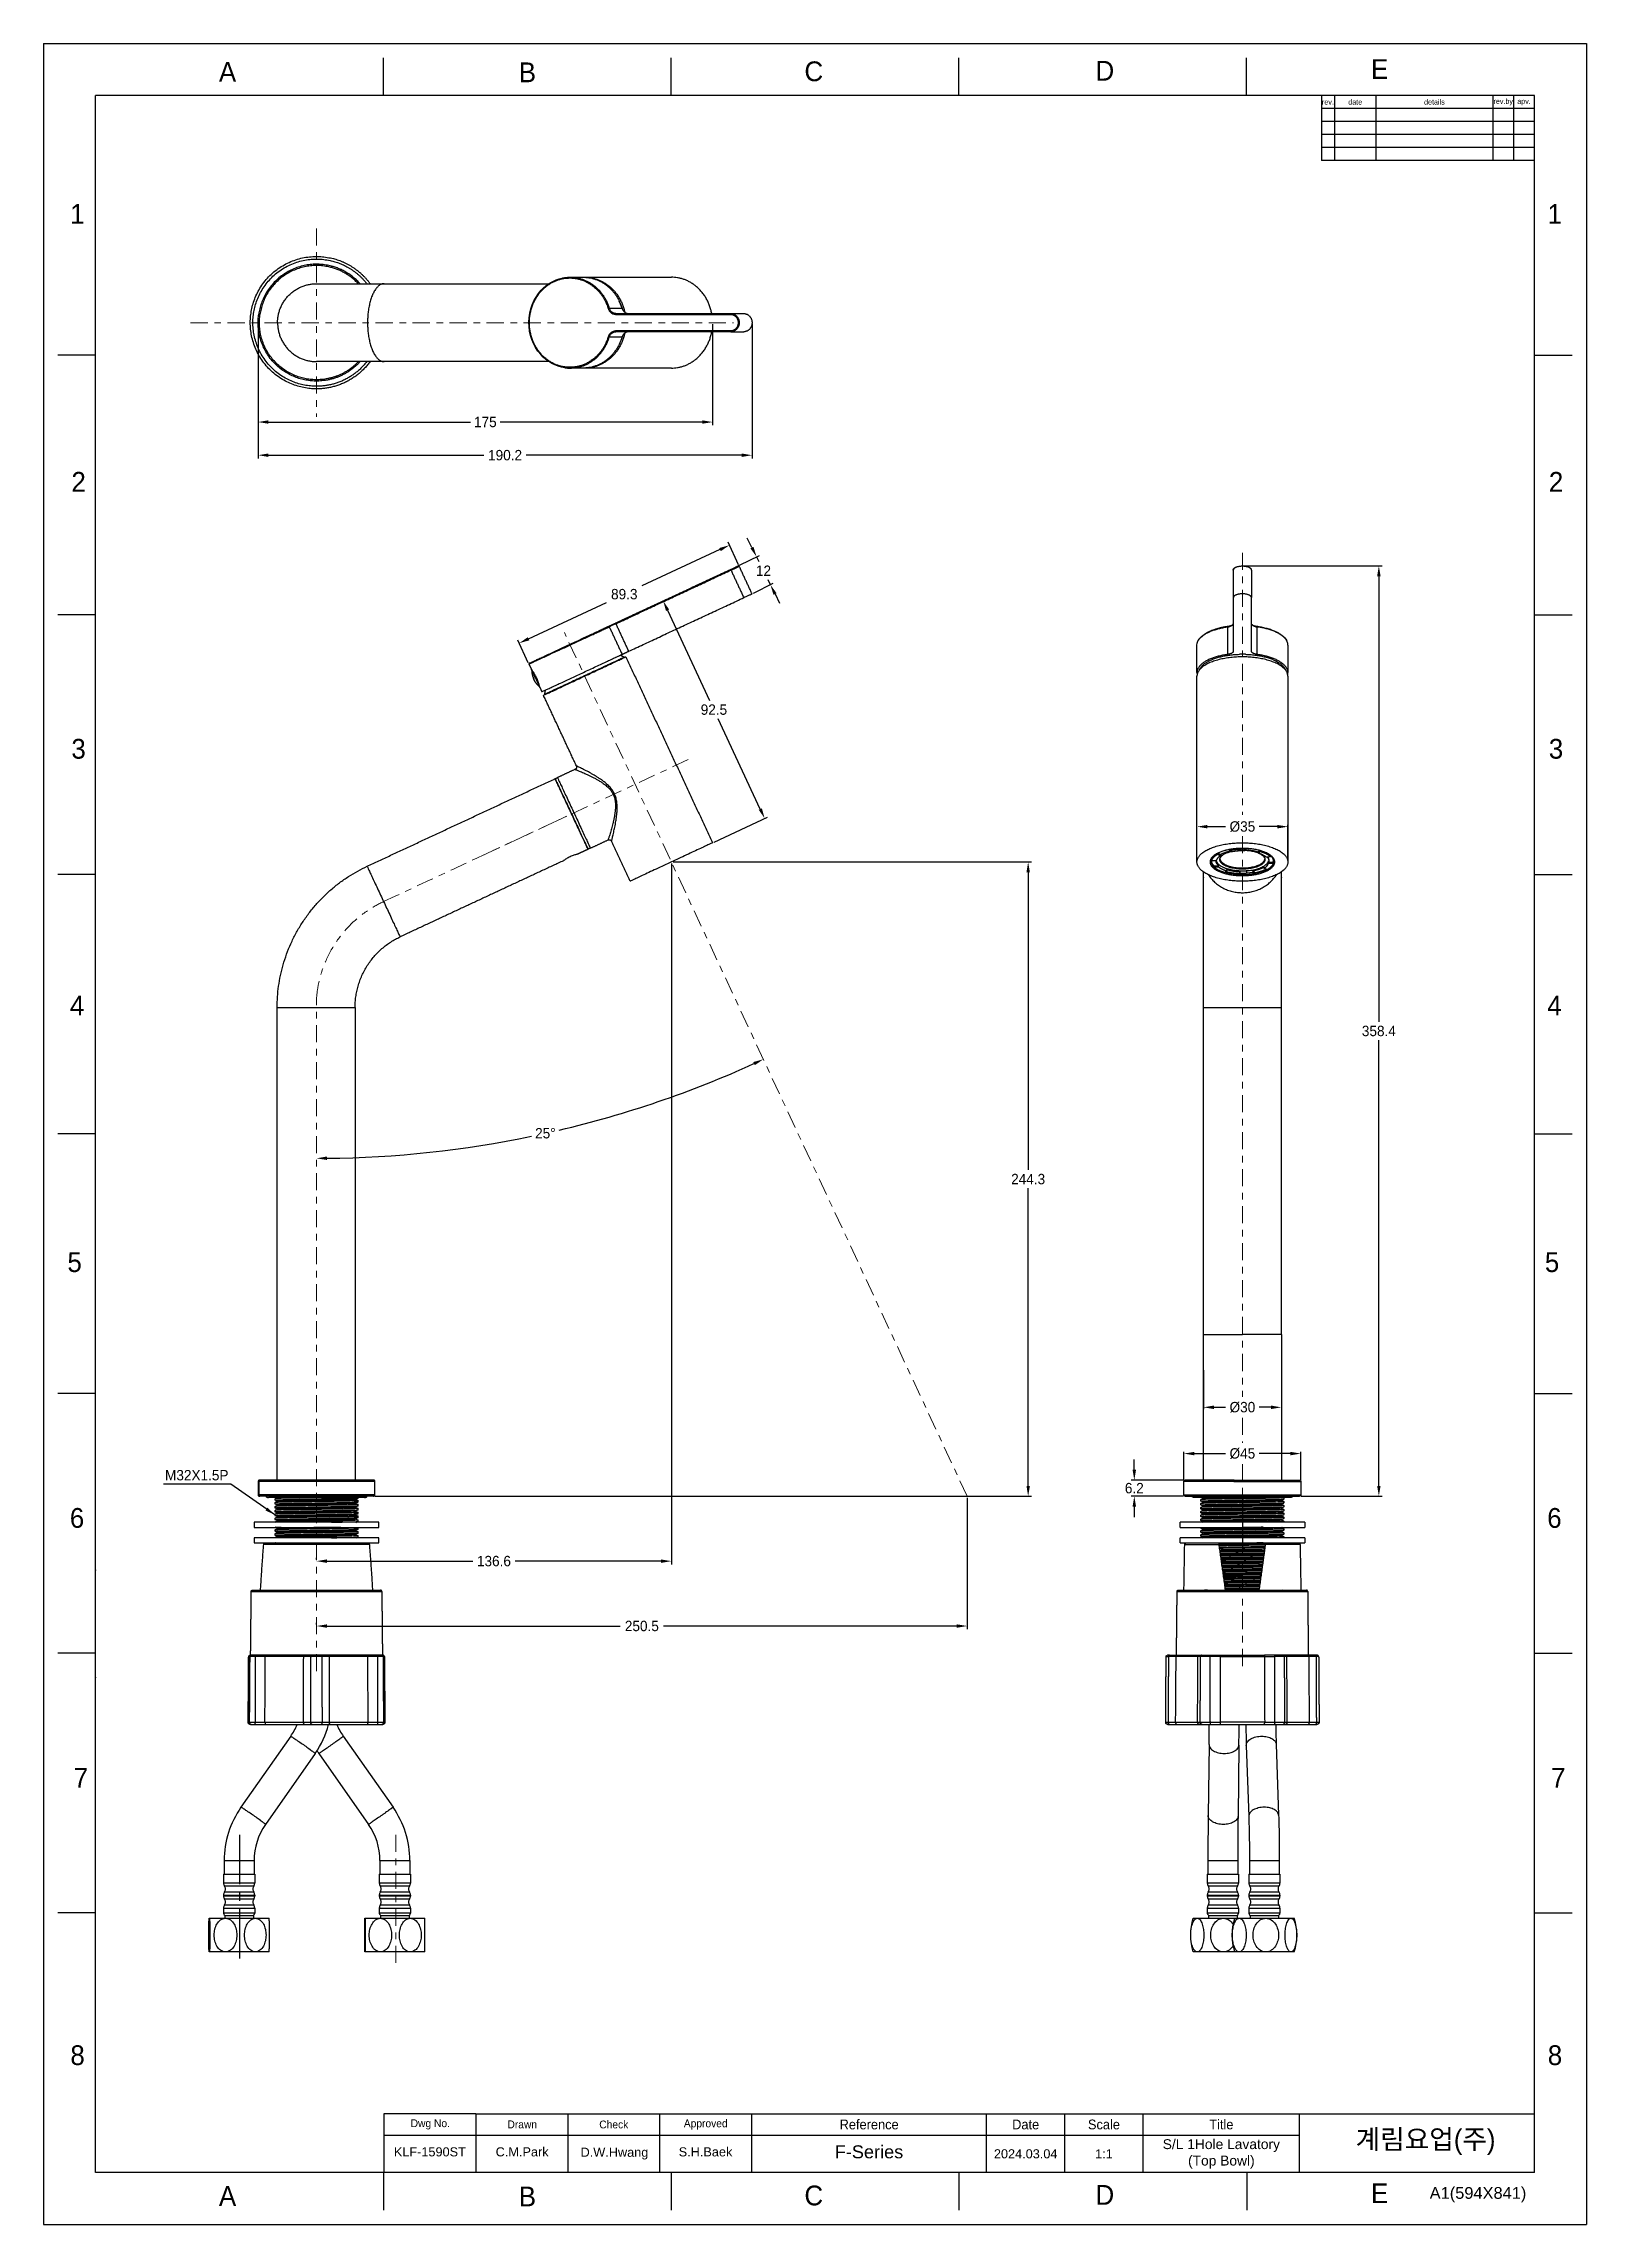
# Model space of a CAD drawing. Extents: x 14141 to 14735, y -16276 to -15436.
import ezdxf

# ---------------------------------------------------------------- set-up
doc = ezdxf.new("R2010")
doc.units = 0
doc.header["$MEASUREMENT"] = 0
for name, pattern in [('CENTER', [47.5, 22, -8.5, 8.5, -8.5]), ('CENTER2', [28.575, 19.05, -3.175, 3.175, -3.175]), ('CENTERX2', [101.6, 63.5, -12.7, 12.7, -12.7])]:
    doc.linetypes.add(name, pattern=pattern)
doc.layers.get('0').update_dxf_attribs({"linetype": 'CONTINUOUS'})
doc.layers.get('Defpoints').update_dxf_attribs({"linetype": 'CONTINUOUS'})
for name, color, linetype in [('CENTER', 1, 'CENTER2'), ('DIM', 3, 'CONTINUOUS'), ('FORM', 7, 'CONTINUOUS'), ('TEXT', 2, 'CONTINUOUS')]:
    doc.layers.add(name, color=color, linetype=linetype)
doc.styles.add('ARIAL', font='arial.ttf')
doc.styles.get("Standard").update_dxf_attribs({"font": 'Gulim.ttf'})
doc.dimstyles.new('A4', dxfattribs={"dimtxt": 4, "dimasz": 3.5, "dimexe": 0.7, "dimexo": 0.625, "dimgap": 0.5, "dimtad": 1, "dimdec": 1, "dimdsep": 46, "dimtxsty": 'Standard', "dimcen": 2.5, "dimclrd": 5, "dimclre": 5, "dimclrt": 7, "dimadec": 3, "dimazin": 2, "dimtfac": 1, "dimtdec": 1, "dimtmove": 0, "dimatfit": 3, "dimfxl": 1.25, "dimarcsym": 0})
doc.dimstyles.new('사본(2) STANDARD', dxfattribs={"dimscale": 0, "dimtxt": 4, "dimasz": 4, "dimexe": 1.25, "dimexo": 0.625, "dimgap": 1.5, "dimtad": 3, "dimtih": 1, "dimtoh": 1, "dimdec": 1, "dimzin": 9, "dimdsep": 46, "dimtxsty": 'Standard', "dimcen": 0, "dimclrd": 3, "dimclre": 3, "dimclrt": 4, "dimadec": 0, "dimazin": 0, "dimtfac": 1, "dimtdec": 1, "dimtmove": 0, "dimatfit": 3, "dimfxl": 1.25, "dimtfill": 1, "dimtolj": 1, "dimtzin": 0, "dimarcsym": 0})

msp = doc.modelspace()

# ---------------------------------------------------------------- texts
at = {"layer": 'DIM', "color": 4, "insert": (14187.27, -15985.53), "char_height": 4, "attachment_point": 1}
msp.add_mtext_dynamic_manual_height_columns('M32X1.5P', width=19.6936, gutter_width=12.5, heights=[0], dxfattribs=at)
at = {"layer": 'FORM', "char_height": 7.62, "attachment_point": 5}
for s, width, insert in [('A', 10, (14211.34, -15447)), ('B', 10, (14326.79, -15447.17)), ('C', 10, (14437.05, -15446.84)), ('D', 10, (14549.13, -15446.57)), ('E', 10, (14654.92, -15445.93)), ('1', 50, (14153.52, -15501.71)), ('1', 50, (14722.38, -15501.71)), ('2', 50, (14154, -15604.91)), ('2', 50, (14722.85, -15604.91)), ('3', 50, (14153.98, -15707.79)), ('3', 50, (14722.83, -15707.79)), ('4', 50, (14153.41, -15806.6)), ('4', 50, (14722.26, -15806.6)), ('5', 50, (14152.46, -15905.53)), ('5', 50, (14721.31, -15905.53)), ('6', 50, (14153.38, -16004.05)), ('6', 50, (14722.23, -16004.05)), ('7', 50, (14154.87, -16104.13)), ('7', 50, (14723.72, -16104.13)), ('8', 50, (14153.59, -16210.99)), ('8', 50, (14722.44, -16210.99)), ('A', 10, (14211.34, -16265.19)), ('B', 10, (14326.79, -16265.36)), ('C', 10, (14437.05, -16265.03)), ('D', 10, (14549.13, -16264.75)), ('E', 10, (14654.92, -16264.12))]:
    msp.add_mtext_dynamic_manual_height_columns(s, width=width, gutter_width=12.5, heights=[0], dxfattribs=dict(at, insert=insert))
at = {"layer": 'TEXT', "style": 'ARIAL'}
msp.add_text('A1(594X841)', height=4.5204, dxfattribs=at).set_placement((14674.2, -16266.27))
at = {"layer": 'TEXT', "attachment_point": 5}
for s, width, gutter_width, insert, char_height in [('rev.', 5, 12.5, (14635.02, -15458.61), 2), ('date', 16, 12.5, (14645.52, -15458.61), 2), ('details', 45, 12.5, (14676.02, -15458.61), 2), ('rev.by', 8, 12.5, (14702.52, -15458.61), 2), ('apv.', 8, 12.5, (14710.52, -15458.61), 2), ('Dwg No.', 35.4099, 18.84, (14289.4, -16237.61), 3.014), ('Drawn', 35.4099, 18.84, (14324.81, -16237.61), 3.014), ('Check', 35.4099, 18.84, (14360.05, -16237.65), 3.014), ('Approved', 35.4099, 18.84, (14395.46, -16237.65), 3.014), ('Reference', 90.4082, 18.84, (14458.37, -16237.65), 3.767), ('Date', 30.1361, 18.84, (14518.64, -16237.65), 3.767), ('Scale', 30.1361, 18.84, (14548.78, -16237.65), 3.767), ('Title', 60.2721, 18.84, (14593.98, -16237.65), 3.767)]:
    msp.add_mtext_dynamic_manual_height_columns(s, width=width, gutter_width=gutter_width, heights=[0], dxfattribs=dict(at, insert=insert, char_height=char_height))
at = {"layer": 'TEXT', "attachment_point": 5, "style": 'ARIAL'}
for s, width, insert, char_height in [('F-Series', 35.4099, (14458.31, -16248.2), 5), ('S/L 1Hole Lavatory (Top Bowl)', 55.335, (14593.98, -16248.95), 3.8), ('KLF-1590ST', 35.4099, (14289.23, -16248.2), 3.5), ('C.M.Park', 35.4099, (14324.76, -16248.2), 3.5), ('D.W.Hwang', 35.4099, (14360.31, -16248.85), 3.5), ('S.H.Baek', 35.4099, (14395.37, -16248.2), 3.5), ('2024.03.04', 30.1361, (14518.64, -16248.95), 3.5), ('1:1', 30.1361, (14548.78, -16248.95), 3.5)]:
    msp.add_mtext_dynamic_manual_height_columns(s, width=width, gutter_width=18.84, heights=[0], dxfattribs=dict(at, insert=insert, char_height=char_height))
at = {"layer": 'TEXT', "linetype": 'CENTERX2', "insert": (14672.6, -16244.45), "char_height": 7.534, "attachment_point": 5, "style": 'ARIAL'}
msp.add_mtext_dynamic_manual_height_columns('{\\fHYGothic-Medium|b0|i0|c129|p18;계림요업(주)}', width=90.4082, gutter_width=18.84, heights=[0], dxfattribs=at)

# ---------------------------------------------------------------- blocks, each defined once
blk = doc.blocks.new('*D19')
at = {"layer": 'DIM', "color": 3, "lineweight": -2, "transparency": 16777216}
for p, q in [((14579.59, -15989.32), (14579.59, -15978.51)), ((14583.59, -15979.21), (14595.62, -15979.21)), ((14620.59, -15979.21), (14608.55, -15979.21)), ((14624.59, -15989.32), (14624.59, -15978.51))]:
    blk.add_line(p, q, dxfattribs=at)
at = {"layer": 'DIM', "color": 3, "transparency": 16777216}
for points in [[(14583.59, -15978.55), (14583.59, -15979.88), (14579.59, -15979.21)], [(14620.59, -15978.55), (14620.59, -15979.88), (14624.59, -15979.21)]]:
    blk.add_solid(points, dxfattribs=at)
at = {"layer": 'DIM', "color": 4, "transparency": 16777216, "insert": (14602.09, -15979.21), "char_height": 4, "attachment_point": 5}
blk.add_mtext('%%C45', dxfattribs=at)
blk = doc.blocks.new('*D20')
at = {"layer": 'Defpoints', "color": 0, "transparency": 16777216}
for p in [(14580.09, -15989.44), (14560.46, -15995.64), (14580.09, -15995.64)]:
    blk.add_point(p, dxfattribs=at)
at = {"layer": 'DIM', "color": 3, "lineweight": -2, "transparency": 16777216}
for p, q in [((14560.46, -15985.44), (14560.46, -15981.44)), ((14579.46, -15989.44), (14559.21, -15989.44)), ((14579.46, -15995.64), (14559.21, -15995.64)), ((14560.46, -15999.64), (14560.46, -16003.64))]:
    blk.add_line(p, q, dxfattribs=at)
at = {"layer": 'DIM', "color": 3, "transparency": 16777216}
for points in [[(14559.79, -15985.44), (14561.13, -15985.44), (14560.46, -15989.44)], [(14559.79, -15999.64), (14561.13, -15999.64), (14560.46, -15995.64)]]:
    blk.add_solid(points, dxfattribs=at)
at = {"layer": 'DIM', "color": 4, "transparency": 16777216, "insert": (14560.46, -15992.54), "char_height": 4, "attachment_point": 5}
blk.add_mtext('\\A1;6.2', dxfattribs=at)
blk = doc.blocks.new('*D21')
at = {"layer": 'DIM', "color": 3, "lineweight": -2, "transparency": 16777216}
for p, q in [((14587.09, -15947.02), (14587.09, -15962.09)), ((14591.09, -15961.39), (14595.63, -15961.39)), ((14613.09, -15961.39), (14608.55, -15961.39)), ((14617.09, -15962.01), (14617.09, -15962.09))]:
    blk.add_line(p, q, dxfattribs=at)
at = {"layer": 'DIM', "color": 3, "transparency": 16777216}
for points in [[(14591.09, -15960.72), (14591.09, -15962.05), (14587.09, -15961.39)], [(14613.09, -15960.72), (14613.09, -15962.05), (14617.09, -15961.39)]]:
    blk.add_solid(points, dxfattribs=at)
at = {"layer": 'DIM', "color": 4, "transparency": 16777216, "insert": (14602.09, -15961.39), "char_height": 4, "attachment_point": 5}
blk.add_mtext('%%C30', dxfattribs=at)
blk = doc.blocks.new('*D22')
at = {"layer": 'DIM', "color": 3, "lineweight": -2, "transparency": 16777216}
for p, q in [((14223.1, -15544.22), (14223.1, -15583.13)), ((14398.09, -15544.22), (14398.09, -15583.13)), ((14227.1, -15581.88), (14304.94, -15581.88)), ((14394.09, -15581.88), (14316.24, -15581.88))]:
    blk.add_line(p, q, dxfattribs=at)
at = {"layer": 'DIM', "color": 3, "transparency": 16777216}
for points in [[(14227.1, -15581.21), (14227.1, -15582.54), (14223.1, -15581.88)], [(14394.09, -15581.21), (14394.09, -15582.54), (14398.09, -15581.88)]]:
    blk.add_solid(points, dxfattribs=at)
at = {"layer": 'DIM', "color": 4, "transparency": 16777216, "insert": (14310.59, -15581.88), "char_height": 4, "attachment_point": 5, "bg_fill": 3, "box_fill_scale": 1.25, "bg_fill_color": 256, "bg_fill_true_color": 13158600, "bg_fill_transparency": 0}
blk.add_mtext('\\A1;175', dxfattribs=at)
blk = doc.blocks.new('*D23')
at = {"layer": 'DIM', "color": 3, "lineweight": -2, "transparency": 16777216}
for p, q in [((14223.1, -15544.22), (14223.1, -15595.9)), ((14413.29, -15544.22), (14413.29, -15595.9)), ((14227.1, -15594.65), (14310.06, -15594.65)), ((14409.29, -15594.65), (14326.33, -15594.65))]:
    blk.add_line(p, q, dxfattribs=at)
at = {"layer": 'DIM', "color": 3, "transparency": 16777216}
for points in [[(14227.1, -15593.99), (14227.1, -15595.32), (14223.1, -15594.65)], [(14409.29, -15593.99), (14409.29, -15595.32), (14413.29, -15594.65)]]:
    blk.add_solid(points, dxfattribs=at)
at = {"layer": 'DIM', "color": 4, "transparency": 16777216, "insert": (14318.19, -15594.65), "char_height": 4, "attachment_point": 5, "bg_fill": 3, "box_fill_scale": 1.25, "bg_fill_color": 256, "bg_fill_true_color": 13158600, "bg_fill_transparency": 0}
blk.add_mtext('\\A1;190.2', dxfattribs=at)
blk = doc.blocks.new('*D15')
at = {"layer": 'DIM', "color": 3, "lineweight": -2, "transparency": 16777216}
for p, q in [((14400.93, -15631.02), (14370.89, -15645.01)), ((14408.07, -15636.87), (14404.03, -15628.19)), ((14327.24, -15665.36), (14357.28, -15651.36)), ((14327.13, -15674.59), (14323.09, -15665.91))]:
    blk.add_line(p, q, dxfattribs=at)
at = {"layer": 'DIM', "color": 3, "transparency": 16777216}
for points in [[(14400.65, -15630.41), (14401.22, -15631.62), (14404.56, -15629.33)], [(14326.96, -15664.75), (14327.53, -15665.96), (14323.62, -15667.05)]]:
    blk.add_solid(points, dxfattribs=at)
at = {"layer": 'DIM', "color": 4, "transparency": 16777216, "insert": (14364.09, -15648.19), "char_height": 4, "attachment_point": 5, "bg_fill": 3, "box_fill_scale": 1.25, "bg_fill_color": 256, "bg_fill_true_color": 13158600, "bg_fill_transparency": 0}
blk.add_mtext('\\A1;89.3', dxfattribs=at)
blk = doc.blocks.new('*D16')
at = {"layer": 'DIM', "color": 3, "lineweight": -2, "transparency": 16777216}
for p, q in [((14359.56, -15659.84), (14380.2, -15650.22)), ((14380.76, -15654.38), (14396.95, -15689.12)), ((14416.46, -15730.96), (14400.27, -15696.22)), ((14398.65, -15743.68), (14419.29, -15734.06))]:
    blk.add_line(p, q, dxfattribs=at)
at = {"layer": 'DIM', "color": 3, "transparency": 16777216}
for points in [[(14381.36, -15654.09), (14380.15, -15654.66), (14379.07, -15650.75)], [(14417.07, -15730.68), (14415.86, -15731.24), (14418.15, -15734.59)]]:
    blk.add_solid(points, dxfattribs=at)
at = {"layer": 'DIM', "color": 4, "transparency": 16777216, "insert": (14398.61, -15692.67), "char_height": 4, "attachment_point": 5, "bg_fill": 3, "box_fill_scale": 1.25, "bg_fill_color": 256, "bg_fill_true_color": 13158600, "bg_fill_transparency": 0}
blk.add_mtext('\\A1;92.5', dxfattribs=at)
blk = doc.blocks.new('*D17')
at = {"layer": 'DIM', "color": 3, "lineweight": -2, "transparency": 16777216}
for p, q in [((14413.23, -15630.19), (14411.45, -15626.61)), ((14408.5, -15637.01), (14416.13, -15633.22)), ((14415.01, -15633.77), (14415.92, -15635.59)), ((14413.84, -15647.76), (14421.47, -15643.97)), ((14420.35, -15644.52), (14419.45, -15642.71)), ((14422.13, -15648.11), (14423.91, -15651.69))]:
    blk.add_line(p, q, dxfattribs=at)
at = {"layer": 'DIM', "color": 3, "transparency": 16777216}
for points in [[(14413.83, -15629.9), (14412.63, -15630.49), (14415.01, -15633.77)], [(14422.73, -15647.81), (14421.54, -15648.4), (14420.35, -15644.52)]]:
    blk.add_solid(points, dxfattribs=at)
at = {"layer": 'DIM', "color": 4, "transparency": 16777216, "insert": (14417.68, -15639.15), "char_height": 4, "attachment_point": 5, "bg_fill": 3, "box_fill_scale": 1.25, "bg_fill_color": 256, "bg_fill_true_color": 13158600, "bg_fill_transparency": 0}
blk.add_mtext('\\A1;12', dxfattribs=at)
blk = doc.blocks.new('*D18')
at = {"layer": 'DIM', "color": 3, "lineweight": -2, "transparency": 16777216}
for p, q in [((14382.22, -15751.96), (14382.22, -16021.89)), ((14245.6, -16020.02), (14245.6, -16019.39)), ((14249.6, -16020.64), (14305.78, -16020.64)), ((14378.22, -16020.64), (14322.04, -16020.64))]:
    blk.add_line(p, q, dxfattribs=at)
at = {"layer": 'DIM', "color": 3, "transparency": 16777216}
for points in [[(14249.6, -16019.98), (14249.6, -16021.31), (14245.6, -16020.64)], [(14378.22, -16019.98), (14378.22, -16021.31), (14382.22, -16020.64)]]:
    blk.add_solid(points, dxfattribs=at)
at = {"layer": 'DIM', "color": 4, "transparency": 16777216, "insert": (14313.91, -16020.64), "char_height": 4, "attachment_point": 5, "bg_fill": 3, "box_fill_scale": 1.25, "bg_fill_color": 256, "bg_fill_true_color": 13158600, "bg_fill_transparency": 0}
blk.add_mtext('\\A1;136.6', dxfattribs=at)
blk = doc.blocks.new('*D24')
at = {"layer": 'Defpoints', "color": 0, "transparency": 16777216}
for p in [(14619.59, -15737.73), (14584.59, -15751.34), (14619.59, -15751.34)]:
    blk.add_point(p, dxfattribs=at)
at = {"layer": 'DIM', "color": 3, "lineweight": -2, "transparency": 16777216}
for p, q in [((14584.59, -15750.71), (14584.59, -15737.03)), ((14588.59, -15737.73), (14595.62, -15737.73)), ((14615.59, -15737.73), (14608.55, -15737.73)), ((14619.59, -15750.71), (14619.59, -15737.03))]:
    blk.add_line(p, q, dxfattribs=at)
at = {"layer": 'DIM', "color": 3, "transparency": 16777216}
for points in [[(14588.59, -15737.07), (14588.59, -15738.4), (14584.59, -15737.73)], [(14615.59, -15737.07), (14615.59, -15738.4), (14619.59, -15737.73)]]:
    blk.add_solid(points, dxfattribs=at)
at = {"layer": 'DIM', "color": 4, "transparency": 16777216, "insert": (14602.09, -15737.73), "char_height": 4, "attachment_point": 5}
blk.add_mtext('%%C35', dxfattribs=at)
blk = doc.blocks.new('*D25')
at = {"layer": 'DIM', "color": 3, "lineweight": -2, "transparency": 16777216}
for p, q in [((14602.71, -15637.26), (14655.88, -15637.26)), ((14654.63, -15641.26), (14654.63, -15812.9)), ((14654.63, -15991.64), (14654.63, -15820.01)), ((14624.71, -15995.64), (14655.88, -15995.64))]:
    blk.add_line(p, q, dxfattribs=at)
at = {"layer": 'DIM', "color": 3, "transparency": 16777216}
for points in [[(14653.96, -15641.26), (14655.3, -15641.26), (14654.63, -15637.26)], [(14653.96, -15991.64), (14655.3, -15991.64), (14654.63, -15995.64)]]:
    blk.add_solid(points, dxfattribs=at)
at = {"layer": 'DIM', "color": 4, "transparency": 16777216, "insert": (14654.63, -15816.45), "char_height": 4, "attachment_point": 5, "bg_fill": 3, "box_fill_scale": 1.25, "bg_fill_color": 256, "bg_fill_true_color": 13158600, "bg_fill_transparency": 0}
blk.add_mtext('\\A1;358.4', dxfattribs=at)
blk = doc.blocks.new('*D26')
at = {"layer": 'DIM', "color": 3, "lineweight": -2, "transparency": 16777216}
for p, q in [((14382.85, -15751.34), (14520.85, -15751.34)), ((14519.6, -15755.34), (14519.6, -15869.94)), ((14519.6, -15991.64), (14519.6, -15877.04)), ((14268.23, -15995.64), (14520.85, -15995.64))]:
    blk.add_line(p, q, dxfattribs=at)
at = {"layer": 'DIM', "color": 3, "transparency": 16777216}
for points in [[(14518.94, -15755.34), (14520.27, -15755.34), (14519.6, -15751.34)], [(14518.94, -15991.64), (14520.27, -15991.64), (14519.6, -15995.64)]]:
    blk.add_solid(points, dxfattribs=at)
at = {"layer": 'DIM', "color": 4, "transparency": 16777216, "insert": (14519.6, -15873.49), "char_height": 4, "attachment_point": 5, "bg_fill": 3, "box_fill_scale": 1.25, "bg_fill_color": 256, "bg_fill_true_color": 13158600, "bg_fill_transparency": 0}
blk.add_mtext('\\A1;244.3', dxfattribs=at)
blk = doc.blocks.new('*D27')
at = {"layer": 'DIM', "color": 3, "lineweight": -2, "transparency": 16777216}
for p, q in [((14496.12, -15996.27), (14496.12, -16046.89)), ((14245.6, -16045.02), (14245.6, -16044.39)), ((14249.6, -16045.64), (14362.51, -16045.64)), ((14492.12, -16045.64), (14379.21, -16045.64))]:
    blk.add_line(p, q, dxfattribs=at)
at = {"layer": 'DIM', "color": 3, "transparency": 16777216}
for points in [[(14249.6, -16044.98), (14249.6, -16046.31), (14245.6, -16045.64)], [(14492.12, -16044.98), (14492.12, -16046.31), (14496.12, -16045.64)]]:
    blk.add_solid(points, dxfattribs=at)
at = {"layer": 'DIM', "color": 4, "transparency": 16777216, "insert": (14370.86, -16045.64), "char_height": 4, "attachment_point": 5, "bg_fill": 3, "box_fill_scale": 1.25, "bg_fill_color": 256, "bg_fill_true_color": 13158600, "bg_fill_transparency": 0}
blk.add_mtext('\\A1;250.5', dxfattribs=at)
blk = doc.blocks.new('*D29')
at = {"layer": 'DIM', "color": 3, "lineweight": -2, "transparency": 16777216}
for start, end in [(283.26313, 294.43251), (270.56285, 281.73449)]:
    blk.add_arc((14245.6, -15458.29), 407.19, start, end, dxfattribs=at)
at = {"layer": 'DIM', "color": 3, "transparency": 16777216}
for points in [[(14413.74, -15828.41), (14414.3, -15829.62), (14417.65, -15827.34)], [(14249.6, -15866.12), (14249.6, -15864.79), (14245.6, -15865.48)]]:
    blk.add_solid(points, dxfattribs=at)
at = {"layer": 'DIM', "color": 4, "transparency": 16777216, "insert": (14333.72, -15855.83), "char_height": 4, "attachment_point": 5, "bg_fill": 3, "box_fill_scale": 1.25, "bg_fill_color": 256, "bg_fill_true_color": 13158600, "bg_fill_transparency": 0}
blk.add_mtext('\\A1;25°', dxfattribs=at)

# ---------------------------------------------------------------- dimensions: what is measured, and where the dimension line sits
at = {"layer": 'DIM'}
for base, p1, p2, picture, middle in [((14619.59, -15737.73), (14584.59, -15751.34), (14619.59, -15751.34), '*D24', (14602.09, -15737.73)), ((14617.09, -15961.39), (14587.09, -15946.4), (14617.09, -15961.39), '*D21', (14602.09, -15961.39)), ((14624.59, -15979.21), (14579.59, -15989.94), (14624.59, -15989.94), '*D19', (14602.09, -15979.21))]:
    dim = msp.add_linear_dim(base=base, p1=p1, p2=p2, text='%%C<>', dimstyle='A4', override={"dimasz": 4, "dimgap": 1.5, "dimtad": 0, "dimclrd": 3, "dimclre": 3, "dimclrt": 4}, dxfattribs=at)
    dim.commit()
    dim.dimension.update_dxf_attribs({"geometry": picture, "text_midpoint": middle})
dim = msp.add_linear_dim(base=(14560.46, -15995.64), p1=(14580.09, -15989.44), p2=(14580.09, -15995.64), angle=90, dimstyle='사본(2) STANDARD', override={"dimscale": 1, "dimtad": 0, "dimtofl": 0, "dimtfill": 0}, dxfattribs=at)
dim.commit()
dim.dimension.update_dxf_attribs({"geometry": '*D20', "text_midpoint": (14560.46, -15992.54), "dimtype": 160})

# ---------------------------------------------------------------- linework, layer by layer
msp.add_line((14587.09, -15807.37), (14617.09, -15807.37))
at = {"lineweight": -3}
for p, q in [((14264.1, -15996.14), (14227.1, -15996.14)), ((14589.24, -16091.33), (14588.91, -16118.67)), ((14600.74, -16091.47), (14600.41, -16118.81)), ((14603.6, -16091.59), (14604.54, -16118.94)), ((14615.1, -16091.2), (14616.03, -16118.55)), ((14588.82, -16135.95), (14600.32, -16135.95)), ((14588.82, -16135.95), (14588.82, -16141.19)), ((14600.32, -16135.95), (14600.32, -16141.19)), ((14604.8, -16135.95), (14616.3, -16135.95)), ((14604.8, -16135.95), (14604.8, -16141.19)), ((14616.3, -16135.95), (14616.3, -16141.19)), ((14588.57, -16141.19), (14600.57, -16141.19)), ((14588.57, -16141.19), (14588.57, -16144.63)), ((14600.57, -16144.63), (14588.57, -16144.63)), ((14600.57, -16141.19), (14600.57, -16144.63)), ((14604.55, -16141.19), (14616.54, -16141.19)), ((14604.55, -16141.19), (14604.55, -16144.63)), ((14616.55, -16144.63), (14604.55, -16144.63)), ((14616.55, -16141.19), (14616.55, -16144.63)), ((14588.57, -16149.25), (14600.57, -16149.25)), ((14588.57, -16149.25), (14588.57, -16149.63)), ((14600.57, -16149.63), (14588.57, -16149.63)), ((14600.19, -16145.79), (14588.94, -16145.79)), ((14588.94, -16148.08), (14600.19, -16148.08)), ((14600.19, -16150.79), (14588.94, -16150.79)), ((14588.94, -16153.08), (14600.19, -16153.08)), ((14600.57, -16149.25), (14600.57, -16149.63)), ((14604.55, -16149.25), (14616.55, -16149.25)), ((14604.55, -16149.25), (14604.55, -16149.63)), ((14616.55, -16149.63), (14604.55, -16149.63)), ((14616.17, -16145.79), (14604.92, -16145.79)), ((14604.92, -16148.08), (14616.17, -16148.08)), ((14616.17, -16150.79), (14604.92, -16150.79)), ((14604.92, -16153.08), (14616.17, -16153.08)), ((14616.55, -16149.25), (14616.55, -16149.63)), ((14583.07, -16158.19), (14622.04, -16158.19)), ((14588.57, -16154.25), (14600.57, -16154.25)), ((14588.57, -16154.25), (14588.57, -16156.19)), ((14600.57, -16156.19), (14588.57, -16156.19)), ((14589.07, -16157.19), (14600.07, -16157.19)), ((14589.07, -16157.19), (14589.07, -16158.19)), ((14600.07, -16157.19), (14600.07, -16158.19)), ((14600.57, -16154.25), (14600.57, -16156.19)), ((14604.55, -16154.25), (14616.55, -16154.25)), ((14604.55, -16154.25), (14604.55, -16156.19)), ((14616.55, -16156.19), (14604.55, -16156.19)), ((14605.05, -16157.19), (14616.04, -16157.19)), ((14605.05, -16157.19), (14605.05, -16158.19)), ((14616.05, -16157.19), (14616.05, -16158.19)), ((14616.55, -16154.25), (14616.55, -16156.19)), ((14622.04, -16171.19), (14583.07, -16171.19))]:
    msp.add_line(p, q, dxfattribs=at)
at = {"lineweight": -3, "extrusion": (-1, -2.22045e-16, 0)}
msp.add_line((14586.34, -15996.43), (14586.34, -15996.42), dxfattribs=at)
at = {"color": 7, "linetype": 'Continuous'}
for p, q in [((14235.64, -16088.1), (14216.51, -16115.45)), ((14235.64, -16088.1), (14235.65, -16088.1)), ((14255.9, -16088.1), (14275.05, -16115.45)), ((14245.06, -16094.69), (14225.94, -16122.04)), ((14246.48, -16094.69), (14246.48, -16094.69)), ((14246.48, -16094.69), (14265.63, -16122.04)), ((14216.52, -16115.45), (14216.51, -16115.45)), ((14265.63, -16122.04), (14265.63, -16122.04)), ((14210.05, -16135.95), (14221.55, -16135.95)), ((14210.05, -16135.95), (14210.05, -16141.19)), ((14221.55, -16135.95), (14221.55, -16141.19)), ((14270.01, -16135.95), (14281.51, -16135.95)), ((14270.01, -16135.95), (14270.01, -16141.19)), ((14281.51, -16135.95), (14281.51, -16141.19)), ((14209.8, -16141.19), (14209.8, -16144.63)), ((14221.8, -16144.63), (14209.8, -16144.63)), ((14209.81, -16141.19), (14221.8, -16141.19)), ((14221.8, -16141.19), (14221.8, -16144.63)), ((14269.76, -16141.19), (14269.76, -16144.63)), ((14281.76, -16144.63), (14269.76, -16144.63)), ((14269.77, -16141.19), (14281.76, -16141.19)), ((14281.76, -16141.19), (14281.76, -16144.63)), ((14209.8, -16149.25), (14221.8, -16149.25)), ((14209.8, -16149.25), (14209.8, -16149.63)), ((14221.8, -16149.63), (14209.8, -16149.63)), ((14221.43, -16145.79), (14210.18, -16145.79)), ((14210.18, -16148.08), (14221.43, -16148.08)), ((14221.43, -16150.79), (14210.18, -16150.79)), ((14210.18, -16153.08), (14221.43, -16153.08)), ((14221.8, -16149.25), (14221.8, -16149.63)), ((14269.76, -16149.25), (14281.76, -16149.25)), ((14269.76, -16149.25), (14269.76, -16149.63)), ((14281.76, -16149.63), (14269.76, -16149.63)), ((14281.39, -16145.79), (14270.14, -16145.79)), ((14270.14, -16148.08), (14281.39, -16148.08)), ((14281.39, -16150.79), (14270.14, -16150.79)), ((14270.14, -16153.08), (14281.39, -16153.08)), ((14281.76, -16149.25), (14281.76, -16149.63)), ((14204.28, -16158.26), (14204.3, -16158.19)), ((14204.29, -16158.23), (14204.32, -16158.19)), ((14204.31, -16158.19), (14227.3, -16158.19)), ((14209.8, -16154.25), (14221.8, -16154.25)), ((14209.8, -16154.25), (14209.8, -16156.19)), ((14221.8, -16156.19), (14209.8, -16156.19)), ((14210.3, -16157.19), (14210.3, -16158.19)), ((14210.31, -16157.19), (14221.3, -16157.19)), ((14221.3, -16157.19), (14221.3, -16158.19)), ((14221.8, -16154.25), (14221.8, -16156.19)), ((14227.33, -16158.26), (14227.3, -16158.19)), ((14264.26, -16158.22), (14264.26, -16158.19)), ((14264.26, -16158.19), (14264.27, -16158.19)), ((14264.27, -16158.19), (14287.26, -16158.19)), ((14269.76, -16154.25), (14281.76, -16154.25)), ((14269.76, -16154.25), (14269.76, -16156.19)), ((14281.76, -16156.19), (14269.76, -16156.19)), ((14270.26, -16157.19), (14270.26, -16158.19)), ((14270.27, -16157.19), (14281.26, -16157.19)), ((14281.26, -16157.19), (14281.26, -16158.19)), ((14281.76, -16154.25), (14281.76, -16156.19)), ((14287.27, -16158.22), (14287.26, -16158.19)), ((14204.29, -16171.14), (14204.27, -16171.06)), ((14204.3, -16171.19), (14204.28, -16171.11)), ((14204.32, -16171.19), (14204.29, -16171.15)), ((14227.3, -16171.19), (14204.31, -16171.19)), ((14227.3, -16171.19), (14227.33, -16171.11)), ((14227.32, -16171.14), (14227.34, -16171.06)), ((14264.26, -16171.19), (14264.26, -16171.16)), ((14264.27, -16171.19), (14264.26, -16171.18)), ((14264.27, -16171.18), (14264.27, -16171.19)), ((14287.26, -16171.19), (14264.27, -16171.19)), ((14287.26, -16171.19), (14287.27, -16171.16))]:
    msp.add_line(p, q, dxfattribs=at)
for centre, radius, start, end in [((14215.7, -16074.16), 24.33, 325.04966, 337.25766), ((14215.51, -16074.08), 36.03, 325.1059, 344.74007), ((14275.83, -16074.16), 24.32, 202.76902, 214.97879), ((14275.73, -16074.22), 35.7, 212.75365, 214.99508), ((14245.83, -16135.95), 35.77, 145.03537, 180.00229), ((14245.76, -16135.95), 35.75, 359.99971, 34.99551), ((14245.83, -16135.95), 24.27, 145.03707, 180.00338), ((14245.76, -16135.95), 24.25, 359.99957, 34.99529), ((14211.8, -16144.63), 2, 180, 215.65909), ((14219.8, -16144.63), 2, 324.34091, 0), ((14271.76, -16144.63), 2, 180, 215.65909), ((14279.76, -16144.63), 2, 324.34091, 0), ((14211.8, -16149.25), 2, 144.34091, 180), ((14211.8, -16149.63), 2, 180, 215.65909), ((14211.8, -16154.25), 2, 144.34091, 180), ((14208.55, -16146.96), 2, 0.59003, 35.65909), ((14208.55, -16146.92), 2, 324.34091, 359.40997), ((14208.55, -16151.96), 2, 0.59003, 35.65909), ((14208.55, -16151.92), 2, 324.34091, 359.40997), ((14223.05, -16146.96), 2, 144.34091, 179.40997), ((14223.05, -16146.92), 2, 180.59003, 215.65909), ((14223.05, -16151.96), 2, 144.34091, 179.40997), ((14223.05, -16151.92), 2, 180.59003, 215.65909), ((14219.8, -16149.25), 2, 0, 35.65909), ((14219.8, -16149.63), 2, 324.34091, 0), ((14219.8, -16154.25), 2, 0, 35.65909), ((14271.76, -16149.25), 2, 144.34091, 180), ((14271.76, -16149.63), 2, 180, 215.65909), ((14271.76, -16154.25), 2, 144.34091, 180), ((14268.51, -16146.96), 2, 0.59003, 35.65909), ((14268.51, -16146.92), 2, 324.34091, 359.40997), ((14268.51, -16151.96), 2, 0.59003, 35.65909), ((14268.51, -16151.92), 2, 324.34091, 359.40997), ((14283.01, -16146.96), 2, 144.34091, 179.40997), ((14283.01, -16146.92), 2, 180.59003, 215.65909), ((14283.01, -16151.96), 2, 144.34091, 179.40997), ((14283.01, -16151.92), 2, 180.59003, 215.65909), ((14279.76, -16149.25), 2, 0, 35.65909), ((14279.76, -16149.63), 2, 324.34091, 0), ((14279.76, -16154.25), 2, 0, 35.65909), ((14210.8, -16156.19), 1, 180, 270), ((14220.8, -16156.19), 1, 270, 0), ((14270.76, -16156.19), 1, 180, 270), ((14280.76, -16156.19), 1, 270, 0)]:
    msp.add_arc(centre, radius, start, end, dxfattribs=at)
at = {"lineweight": -3}
for centre, radius, start, end in [((13321.1, -16076.43), 1268.23, 359.32714, 359.67842), ((13318.89, -16076.41), 1281.95, 359.3272, 359.681), ((15065.04, -16076.39), 461.69, 180.88843, 181.88685), ((15062.83, -16076.45), 447.97, 180.90878, 181.8873), ((15979.51, -16134.91), 1390.7, 179.33118, 180.043), ((15979.65, -16134.91), 1379.34, 179.33143, 180.04331), ((14590.57, -16144.63), 2, 180, 215.65909), ((14598.57, -16144.63), 2, 324.34091, 0), ((14606.55, -16144.63), 2, 180, 215.65909), ((14614.55, -16144.63), 2, 324.34091, 0), ((14590.57, -16149.25), 2, 144.34091, 180), ((14590.57, -16149.63), 2, 180, 215.65909), ((14590.57, -16154.25), 2, 144.34091, 180), ((14587.32, -16146.96), 2, 0.59003, 35.65909), ((14587.32, -16146.92), 2, 324.34091, 359.40997), ((14587.32, -16151.96), 2, 0.59003, 35.65909), ((14587.32, -16151.92), 2, 324.34091, 359.40997), ((14601.82, -16146.96), 2, 144.34091, 179.40997), ((14601.82, -16146.92), 2, 180.59003, 215.65909), ((14601.82, -16151.96), 2, 144.34091, 179.40997), ((14601.82, -16151.92), 2, 180.59003, 215.65909), ((14598.57, -16149.25), 2, 0, 35.65909), ((14598.57, -16149.63), 2, 324.34091, 0), ((14598.57, -16154.25), 2, 0, 35.65909), ((14606.55, -16149.25), 2, 144.34091, 180), ((14606.55, -16149.63), 2, 180, 215.65909), ((14606.55, -16154.25), 2, 144.34091, 180), ((14603.3, -16146.96), 2, 0.59003, 35.65909), ((14603.3, -16146.92), 2, 324.34091, 359.40997), ((14603.3, -16151.96), 2, 0.59003, 35.65909), ((14603.3, -16151.92), 2, 324.34091, 359.40997), ((14617.8, -16146.96), 2, 144.34091, 179.40997), ((14617.8, -16146.92), 2, 180.59003, 215.65909), ((14617.8, -16151.96), 2, 144.34091, 179.40997), ((14617.8, -16151.92), 2, 180.59003, 215.65909), ((14614.55, -16149.25), 2, 0, 35.65909), ((14614.55, -16149.63), 2, 324.34091, 0), ((14614.55, -16154.25), 2, 0, 35.65909), ((14603.69, -16164.69), 21.63, 162.50768, 197.49232), ((14589.57, -16156.19), 1, 180, 270), ((14619.67, -16164.69), 21.63, 162.50768, 197.49232), ((14599.57, -16156.19), 1, 270, 0), ((14605.55, -16156.19), 1, 180, 270), ((14615.55, -16156.19), 1, 270, 0), ((14601.42, -16164.69), 21.63, 342.50768, 17.49232)]:
    msp.add_arc(centre, radius, start, end, dxfattribs=at)
for points, weights, degree, knots in [([(14220.37, -15539.89), (14224.07, -15514.66), (14249.3, -15518.37), (14259.9, -15519.92), (14266.21, -15528.57)], [1, 0.707106781187, 1, 0.851822675406, 0.853573844294], 2, [-80.110613, -80.110613, -80.110613, -40.055306, -40.055306, -19.790965, -19.790965, -19.790965]), ([(14221.36, -15540.04), (14224.92, -15515.8), (14249.16, -15519.36), (14258.92, -15520.79), (14264.96, -15528.58)], [1, 0.707106781187, 1, 0.857067084977, 0.853637694684], 2, [-76.96902, -76.96902, -76.96902, -38.48451, -38.48451, -19.703935, -19.703935, -19.703935]), ([(14262.37, -15528.59), (14256.93, -15522.52), (14248.87, -15521.33), (14226.6, -15518.07), (14223.34, -15540.33)], [0.85528795432, 0.869491426126, 1, 0.707106781187, 1], 2, [19.25635, 19.25635, 19.25635, 34.654633, 34.654633, 69.212152, 69.212152, 69.212152]), ([(14261.68, -15528.59), (14256.42, -15522.95), (14248.79, -15521.83), (14227.03, -15518.63), (14223.83, -15540.4)], [0.856193996195, 0.873218276484, 1, 0.707106781187, 1], 2, [19.598956, 19.598956, 19.598956, 34.557519, 34.557519, 69.115038, 69.115038, 69.115038]), ([(14245.6, -15528.6), (14245.6, -15528.6), (14258.78, -15528.6), (14264.39, -15528.6), (14271.59, -15528.6)], [1, 0.853553390593, 0.853553390593, 0.853553390593, 0.880103967398], 2, [0, 0, 0, 37.279221, 37.279221, 53.152408, 53.152408, 53.152408]), ([(14327.55, -15543.4), (14327.7, -15528.86), (14340.72, -15526.6), (14353.74, -15524.35), (14357.92, -15538.14)], [1, 0.763581042979, 1, 0.763581042979, 1], 2, [48.677339, 48.677339, 48.677339, 72.824616, 72.824616, 96.971894, 96.971894, 96.971894]), ([(14266.22, -15558.6), (14257.15, -15571.06), (14241.9, -15568.83), (14216.67, -15565.12), (14220.37, -15539.89)], [0.87334348765, 0.799718526297, 1, 0.707106781187, 1], 2, [-67.445274, -67.445274, -67.445274, -40.055306, -40.055306, 0, 0, 0]), ([(14264.97, -15558.6), (14256.21, -15569.91), (14242.04, -15567.84), (14217.8, -15564.28), (14221.36, -15540.04)], [0.869560390607, 0.805136752144, 1, 0.707106781187, 1], 2, [-64.088437, -64.088437, -64.088437, -38.48451, -38.48451, 0, 0, 0]), ([(14262.37, -15558.6), (14254.3, -15567.61), (14242.33, -15565.86), (14220.07, -15562.59), (14223.34, -15540.33)], [0.862264368306, 0.81783654372, 1, 0.707106781187, 1], 2, [-57.324266, -57.324266, -57.324266, -35.342917, -35.342917, 0, 0, 0]), ([(14261.7, -15558.59), (14253.83, -15567.04), (14242.41, -15565.36), (14220.64, -15562.17), (14223.83, -15540.4)], [0.860598221912, 0.821433433239, 1, 0.707106781187, 1], 2, [-55.626008, -55.626008, -55.626008, -34.557519, -34.557519, 0, 0, 0]), ([(14357.92, -15549.05), (14353.7, -15563), (14340.55, -15560.56), (14327.4, -15558.11), (14327.55, -15543.4)], [1, 0.759976676406, 1, 0.759976676406, 1], 2, [0, 0, 0, 24.33867, 24.33867, 48.677339, 48.677339, 48.677339]), ([(14360.89, -15540.1), (14360.84, -15540.1), (14360.8, -15540.18), (14360.76, -15540.27), (14360.76, -15540.4)], [1, 0.923878736313, 1, 0.923878736313, 1], 2, [-0.4712506, -0.4712506, -0.4712506, -0.2356253, -0.2356253, 0, 0, 0]), ([(14360.76, -15546.8), (14360.76, -15546.92), (14360.8, -15547.01), (14360.84, -15547.1), (14360.89, -15547.1)], [1, 0.923865718312, 1, 0.923865718312, 1], 2, [-0.4712519, -0.4712519, -0.4712519, -0.2356259, -0.2356259, 0, 0, 0]), ([(14405.04, -15540.4), (14407.94, -15540.4), (14407.94, -15543.6), (14407.94, -15546.8), (14405.04, -15546.8)], [1, 0.707106781187, 1, 0.707106781187, 1], 2, [-10.053096, -10.053096, -10.053096, -5.026548, -5.026548, 0, 0, 0]), ([(14405.17, -15540.1), (14408.34, -15540.1), (14408.34, -15543.6), (14408.34, -15547.1), (14405.17, -15547.1)], [1, 0.707106781123, 1, 0.707106781123, 1], 2, [0.149139, 0.149139, 0.149139, 5.175687, 5.175687, 10.202235, 10.202235, 10.202235]), ([(14410.11, -15540.1), (14413.29, -15540.1), (14413.29, -15543.6), (14413.29, -15547.1), (14410.11, -15547.1)], [1, 0.707106781187, 1, 0.707106781187, 1], 2, [0, 0, 0, 5.497787, 5.497787, 10.995574, 10.995574, 10.995574]), ([(14271.59, -15558.6), (14264.39, -15558.6), (14258.78, -15558.6), (14245.6, -15558.6), (14245.6, -15558.6)], [0.880103967398, 0.853553390593, 0.853553390593, 0.853553390593, 1], 2, [21.406033, 21.406033, 21.406033, 37.279221, 37.279221, 74.558441, 74.558441, 74.558441]), ([(14408.34, -15637.43), (14408.31, -15637.36), (14408.25, -15637.31), (14408.17, -15637.28), (14408.11, -15637.28), (14408, -15637.29), (14407.94, -15637.29)], [0.981500689947, 0.885675724498, 0.837763241774, 0.837763241774, 0.837763241774, 0.837763241774, 0.837763241774], 3, [0, 0, 0, 0, 0.2417232, 0.2417232, 0.2417232, 0.4713333, 0.4713333, 0.4713333, 0.4713333]), ([(14605.59, -15638.91), (14605.59, -15637.43), (14602.09, -15637.43), (14598.59, -15637.43), (14598.59, -15638.91)], [1, 0.707106781123, 1, 0.707106781123, 1], 2, [0.149139, 0.149139, 0.149139, 5.175687, 5.175687, 10.202235, 10.202235, 10.202235]), ([(14605.59, -15649.52), (14605.59, -15648.04), (14602.09, -15648.04), (14598.59, -15648.04), (14598.59, -15649.52)], [1, 0.707106781187, 1, 0.707106781187, 1], 2, [0, 0, 0, 5.497787, 5.497787, 10.995574, 10.995574, 10.995574]), ([(14327.55, -15674.77), (14327.69, -15674.7), (14340.72, -15668.63), (14353.74, -15662.56), (14357.92, -15660.61)], [1, 0.763581042979, 1, 0.763581042979, 1], 2, [48.677339, 48.677339, 48.677339, 72.824616, 72.824616, 96.971894, 96.971894, 96.971894]), ([(14360.88, -15659.56), (14360.83, -15659.45), (14360.79, -15659.37), (14360.76, -15659.29), (14360.76, -15659.29)], [1, 0.923878736313, 1, 0.923878736313, 1], 2, [-0.4712506, -0.4712506, -0.4712506, -0.2356253, -0.2356253, 0, 0, 0]), ([(14332.35, -15685.77), (14332.35, -15685.77), (14345.66, -15679.57), (14358.97, -15673.36), (14363.25, -15671.36)], [1, 0.761781499672, 1, 0.761781499672, 1], 2, [49.33164, 49.33164, 49.33164, 73.997459, 73.997459, 98.663279, 98.663279, 98.663279]), ([(14332.98, -15687.13), (14332.98, -15687.13), (14348.84, -15679.74), (14364.7, -15672.34), (14364.7, -15672.34)], [1, 0.707106781187, 1, 0.707106781187, 1], 2, [-54.977871, -54.977871, -54.977871, -27.488936, -27.488936, 0, 0, 0]), ([(14333.46, -15686.73), (14333.46, -15686.73), (14348.77, -15679.59), (14364.09, -15672.46), (14364.09, -15672.46)], [1, 0.707106781187, 1, 0.707106781187, 1], 2, [-53.070523, -53.070523, -53.070523, -26.535262, -26.535262, 0, 0, 0]), ([(14364.13, -15672.5), (14364.13, -15672.5), (14348.8, -15679.65), (14333.47, -15686.79), (14333.47, -15686.79)], [1, 0.707106781187, 1, 0.707106781187, 1], 2, [52.684879, 52.684879, 52.684879, 79.090855, 79.090855, 105.49683, 105.49683, 105.49683]), ([(14331.47, -15683.84), (14331.47, -15683.84), (14329.97, -15680.62), (14328.47, -15677.4), (14328.47, -15677.4)], [1, 0.707106781187, 1, 0.707106781187, 1], 2, [-11.15787, -11.15787, -11.15787, -5.578935, -5.578935, 0, 0, 0]), ([(14345.66, -15714.32), (14345.83, -15714.7), (14345.69, -15715.09), (14345.55, -15715.48), (14345.17, -15715.65)], [1, 0.92387729063, 1, 0.92387729063, 1], 2, [0, 0, 0, 0.785403, 0.785403, 1.570807, 1.570807, 1.570807]), ([(14337.47, -15719.24), (14337.47, -15719.24), (14343.81, -15732.84), (14350.15, -15746.43), (14350.15, -15746.43)], [1, 0.707106781187, 1, 0.707106781187, 1], 2, [0, 0, 0, 23.561945, 23.561945, 47.12389, 47.12389, 47.12389]), ([(14350.14, -15746.43), (14350.14, -15746.43), (14343.81, -15732.84), (14337.47, -15719.24), (14337.47, -15719.24)], [1, 0.707106781187, 1, 0.707106781187, 1], 2, [-47.12389, -47.12389, -47.12389, -23.561945, -23.561945, 0, 0, 0]), ([(14338.37, -15718.82), (14338.37, -15718.82), (14344.71, -15732.41), (14351.05, -15746.01), (14351.05, -15746.01)], [1, 0.707106781187, 1, 0.707106781187, 1], 2, [-47.12389, -47.12389, -47.12389, -23.561945, -23.561945, 0, 0, 0]), ([(14357.85, -15742.84), (14358.22, -15742.67), (14358.61, -15742.81), (14359, -15742.95), (14359.18, -15743.32)], [1, 0.923877062114, 1, 0.923877062114, 1], 2, [0, 0, 0, 0.785404, 0.785404, 1.570807, 1.570807, 1.570807]), ([(14398.08, -15743.94), (14398.08, -15743.94), (14382.22, -15751.34), (14366.36, -15758.73), (14366.36, -15758.73)], [1, 0.707106781187, 1, 0.707106781187, 1], 2, [-54.977871, -54.977871, -54.977871, -27.488936, -27.488936, 0, 0, 0]), ([(14602.09, -15746.08), (14589.64, -15746.08), (14589.64, -15751.34), (14589.64, -15756.6), (14602.09, -15756.6)], [1, 0.707106781187, 1, 0.707106781187, 1], 2, [-39.112829, -39.112829, -39.112829, -19.556414, -19.556414, 0, 0, 0]), ([(14602.09, -15756.6), (14614.54, -15756.6), (14614.54, -15751.34), (14614.54, -15746.08), (14602.09, -15746.08)], [1, 0.707106781187, 1, 0.707106781187, 1], 2, [-39.112829, -39.112829, -39.112829, -19.556414, -19.556414, 0, 0, 0]), ([(14265.09, -15752.99), (14265.09, -15752.99), (14271.43, -15766.59), (14277.77, -15780.18), (14277.77, -15780.18)], [1, 0.707106781187, 1, 0.707106781187, 1], 2, [-47.12389, -47.12389, -47.12389, -23.561945, -23.561945, 0, 0, 0]), ([(14587.09, -15933.33), (14587.09, -15771.73), (14587.09, -15758.55), (14587.09, -15756.74), (14587.09, -15755.15)], [1, 0.853553390593, 0.853553390593, 0.853553390593, 0.85632000246], 2, [0, 0, 0, 37.279221, 37.279221, 42.403128, 42.403128, 42.403128]), ([(14591.99, -15750.85), (14592.38, -15752.57), (14595.51, -15753.7), (14599.08, -15754.98), (14603.71, -15754.67)], [0.981290334229, 0.918350066727, 1, 0.907784738278, 1], 2, [15.321169, 15.321169, 15.321169, 23.100831, 23.100831, 31.887165, 31.887165, 31.887165]), ([(14593.54, -15750.56), (14594.82, -15753.9), (14602.78, -15753.63), (14610.27, -15753.37), (14610.73, -15750.2)], [1, 0.734902857446, 1, 0.7468275701, 0.977223379706], 2, [0, 0, 0, 12.907836, 12.907836, 25.235046, 25.235046, 25.235046]), ([(14610.75, -15750.43), (14610.75, -15753.81), (14602.78, -15754.08), (14594.82, -15754.35), (14593.54, -15751.02)], [1, 0.734902857446, 1, 0.734902857446, 1], 2, [1.389908, 1.389908, 1.389908, 14.297744, 14.297744, 27.20558, 27.20558, 27.20558]), ([(14617.09, -15933.33), (14617.09, -15771.73), (14617.09, -15758.55), (14617.09, -15756.73), (14617.09, -15755.13)], [1, 0.853553390593, 0.853553390593, 0.853553390593, 0.856355967513], 2, [0, 0, 0, 37.279221, 37.279221, 42.436325, 42.436325, 42.436325]), ([(14230.45, -15807.37), (14230.45, -15807.37), (14245.45, -15807.37), (14260.45, -15807.37), (14260.45, -15807.37)], [1, 0.707106781187, 1, 0.707106781187, 1], 2, [0, 0, 0, 23.561945, 23.561945, 47.12389, 47.12389, 47.12389]), ([(14223.6, -15989.44), (14223.51, -15989.48), (14223.33, -15989.55), (14223.25, -15989.59), (14223.15, -15989.69), (14223.1, -15989.81), (14223.1, -15989.94)], [1, 1, 1, 1, 1, 1.05719095842, 1.17157287525], 3, [0, 0, 0, 0, 0.3826834, 0.3826834, 0.3826834, 0.7855554, 0.7855554, 0.7855554, 0.7855554]), ([(14268.1, -15989.94), (14268.1, -15989.94), (14248.87, -15989.94), (14226.6, -15989.94), (14223.34, -15989.94)], [0.947197709399, 0.736447058658, 1, 0.707106781187, 1], 2, [3.558878, 3.558878, 3.558878, 34.654633, 34.654633, 69.212152, 69.212152, 69.212152]), ([(14267.6, -15989.44), (14267.6, -15989.44), (14247.2, -15989.44), (14226.8, -15989.44), (14223.83, -15989.44)], [1, 0.732386940798, 1, 0.732386940798, 1], 2, [3.20521, 3.20521, 3.20521, 36.160124, 36.160124, 69.115038, 69.115038, 69.115038]), ([(14260.47, -15989.44), (14260.47, -15989.44), (14245.47, -15989.44), (14230.47, -15989.44), (14230.47, -15989.44)], [1, 0.707106781187, 1, 0.707106781187, 1], 2, [-47.12389, -47.12389, -47.12389, -23.561945, -23.561945, 0, 0, 0]), ([(14268.1, -15989.94), (14268.1, -15989.81), (14268.05, -15989.69), (14267.95, -15989.59), (14267.87, -15989.55), (14267.69, -15989.48), (14267.6, -15989.44)], [0.945818916246, 0.853477600648, 0.807306942849, 0.807306942849, 0.807306942849, 0.807306942849, 0.807306942849], 3, [0, 0, 0, 0, 0.402872, 0.402872, 0.402872, 0.7855554, 0.7855554, 0.7855554, 0.7855554]), ([(14579.59, -15989.94), (14579.59, -15989.81), (14579.64, -15989.69), (14579.73, -15989.59), (14579.78, -15989.54), (14579.84, -15989.5), (14579.9, -15989.48), (14580.09, -15989.44), (14580.09, -15989.44)], [0.945818916246, 0.853477600648, 0.807306942849, 0.807306942849, 0.807306942849, 0.807306942849, 0.807306942849, 0.807306942849, 0.807306942849], 3, [0, 0, 0, 0, 0.402872, 0.402872, 0.402872, 0.7907509, 0.7907509, 0.7961945, 0.7961945, 0.7961945, 0.7961945]), ([(14598.82, -15989.94), (14621.08, -15989.94), (14624.35, -15989.94), (14624.59, -15989.94), (14624.59, -15989.94)], [1, 0.707106781187, 1, 0.970659722528, 0.947197709399], 2, [0.097114, 0.097114, 0.097114, 34.654633, 34.654633, 38.116397, 38.116397, 38.116397]), ([(14598.89, -15989.44), (14608.85, -15989.44), (14616.47, -15989.44), (14624.09, -15989.44), (14624.09, -15989.44)], [1, 0.909331446324, 1, 0.909331446324, 1], 2, [0, 0, 0, 18.881364, 18.881364, 37.762729, 37.762729, 37.762729]), ([(14624.09, -15989.44), (14624.18, -15989.48), (14624.35, -15989.55), (14624.44, -15989.59), (14624.54, -15989.69), (14624.59, -15989.81), (14624.59, -15989.94)], [1, 1, 1, 1, 1, 1.05719095842, 1.17157287525], 3, [0, 0, 0, 0, 0.3826834, 0.3826834, 0.3826834, 0.7855554, 0.7855554, 0.7855554, 0.7855554]), ([(14268.1, -15995.14), (14268.1, -15995.14), (14248.87, -15995.14), (14226.6, -15995.14), (14223.34, -15995.14)], [0.947197709399, 0.736447058658, 1, 0.707106781187, 1], 2, [-67.145394, -67.145394, -67.145394, -35.342917, -35.342917, 0, 0, 0]), ([(14267.6, -15995.64), (14267.6, -15995.64), (14247.2, -15995.64), (14226.8, -15995.64), (14223.83, -15995.64)], [1, 0.732386940798, 1, 0.732386940798, 1], 2, [-65.909829, -65.909829, -65.909829, -32.954914, -32.954914, 0, 0, 0]), ([(14226.09, -15995.62), (14226.12, -15995.68), (14226.17, -15995.73), (14226.22, -15995.78), (14226.34, -15995.9), (14226.48, -15995.99), (14226.76, -15996.08), (14226.99, -15996.12), (14227.1, -15996.14)], [0.801561406769, 0.798068189225, 0.796321580454, 0.796321580454, 0.796321580454, 0.796321580454, 0.796321580454, 0.796321580454, 0.796321580454], 3, [0.809939, 0.809939, 0.809939, 0.809939, 1.00718, 1.00718, 1.00718, 1.589274, 1.589274, 1.988466, 1.988466, 1.988466, 1.988466]), ([(14264.1, -15996.14), (14264.22, -15996.12), (14264.45, -15996.08), (14264.72, -15995.99), (14264.86, -15995.9), (14264.98, -15995.78), (14265.03, -15995.73), (14265.06, -15995.69), (14265.1, -15995.64)], [1, 1, 1, 1, 1, 1, 1, 1.00168354463, 1.00505063388], 3, [0, 0, 0, 0, 0.399192, 0.399192, 0.981286, 0.981286, 0.981286, 1.154091, 1.154091, 1.154091, 1.154091]), ([(14583.59, -15996.14), (14583.47, -15996.12), (14583.24, -15996.08), (14582.97, -15995.99), (14582.82, -15995.9), (14582.7, -15995.78), (14582.66, -15995.73), (14582.62, -15995.69), (14582.59, -15995.64)], [1, 1, 1, 1, 1, 1, 1, 1.00168354463, 1.00505063388], 3, [0, 0, 0, 0, 0.399192, 0.399192, 0.981286, 0.981286, 0.981286, 1.154091, 1.154091, 1.154091, 1.154091]), ([(14620.59, -15996.14), (14615.61, -15996.14), (14610.64, -15996.14), (14605.66, -15996.14), (14605.66, -15996.14), (14605.65, -15996.14), (14605.64, -15996.14), (14600.9, -15996.14), (14596, -15996.14), (14591.76, -15996.14), (14587.52, -15996.14), (14584.86, -15996.14), (14583.93, -15996.14), (14583.71, -15996.14), (14583.59, -15996.14), (14583.59, -15996.14)], [1, 1, 1, 1, 1, 1, 1, 0.902368927062, 0.853553390593, 0.853553390593, 0.853553390593, 0.902368927062, 1, 0.974255205107, 0.951904792987, 0.932948763639], 3, [-17.847939, -17.847939, -17.847939, -17.847939, -0.023575, -0.023575, -0.023575, 0, 0, 0, 15.325902, 15.325902, 15.325902, 30.651804, 30.651804, 30.651804, 34.239881, 34.239881, 34.239881, 34.239881]), ([(14598.82, -15995.14), (14621.08, -15995.14), (14624.35, -15995.14), (14624.59, -15995.14), (14624.59, -15995.14)], [1, 0.707106781187, 1, 0.970659722528, 0.947197709399], 2, [-70.685835, -70.685835, -70.685835, -35.342917, -35.342917, -31.802477, -31.802477, -31.802477]), ([(14598.89, -15995.64), (14608.85, -15995.64), (14616.47, -15995.64), (14624.09, -15995.64), (14624.09, -15995.64)], [1, 0.909331446324, 1, 0.909331446324, 1], 2, [-69.115038, -69.115038, -69.115038, -50.233674, -50.233674, -31.35231, -31.35231, -31.35231]), ([(14621.59, -15995.64), (14621.55, -15995.69), (14621.51, -15995.73), (14621.47, -15995.78), (14621.35, -15995.9), (14621.21, -15995.99), (14620.93, -15996.08), (14620.7, -15996.12), (14620.59, -15996.14)], [0.800358338763, 0.797667166557, 0.796321580454, 0.796321580454, 0.796321580454, 0.796321580454, 0.796321580454, 0.796321580454, 0.796321580454], 3, [0.834057, 0.834057, 0.834057, 0.834057, 1.00718, 1.00718, 1.00718, 1.589274, 1.589274, 1.988466, 1.988466, 1.988466, 1.988466]), ([(14624.31, -16014.19), (14624.3, -16013.99), (14624.16, -16013.84), (14624.01, -16013.69), (14623.8, -16013.69)], [0.993201446042, 0.853553390593, 0.853553390593, 0.853553390593, 1], 2, [0.0097775, 0.0097775, 0.0097775, 0.4162846, 0.4162846, 0.8325693, 0.8325693, 0.8325693]), ([(14576.96, -16032.28), (14576.96, -16032.28), (14602.09, -16032.28), (14627.22, -16032.28), (14627.22, -16032.28)], [1, 0.707106781187, 1, 0.707106781187, 1], 2, [-78.948144, -78.948144, -78.948144, -39.474072, -39.474072, 0, 0, 0]), ([(14576.96, -16032.29), (14576.96, -16032.08), (14577.11, -16031.93), (14577.25, -16031.78), (14577.46, -16031.78)], [1, 0.853553390593, 0.853553390593, 0.853553390593, 1], 2, [0, 0, 0, 0.4162846, 0.4162846, 0.8325693, 0.8325693, 0.8325693]), ([(14577.46, -16031.78), (14577.46, -16031.78), (14602.09, -16031.78), (14626.72, -16031.78), (14626.72, -16031.78)], [1, 0.707106781187, 1, 0.707106781187, 1], 2, [-154.739145, -154.739145, -154.739145, -116.054359, -116.054359, -77.369573, -77.369573, -77.369573]), ([(14627.22, -16032.28), (14627.22, -16032.08), (14627.07, -16031.93), (14626.92, -16031.78), (14626.72, -16031.78)], [0.995895694351, 0.853553390593, 0.853553390593, 0.853553390593, 1], 2, [0.0058748, 0.0058748, 0.0058748, 0.4162846, 0.4162846, 0.8325693, 0.8325693, 0.8325693]), ([(14219.77, -16057.41), (14219.77, -16057.2), (14219.91, -16057.06), (14220.06, -16056.91), (14220.27, -16056.91)], [0.997126641142, 0.853553390593, 0.853553390593, 0.853553390593, 1], 2, [0.0041041, 0.0041041, 0.0041041, 0.4162846, 0.4162846, 0.8325693, 0.8325693, 0.8325693]), ([(14271.43, -16057.41), (14271.43, -16057.2), (14271.29, -16057.06), (14271.14, -16056.91), (14270.93, -16056.91)], [0.997126641142, 0.853553390593, 0.853553390593, 0.853553390593, 1], 2, [0.0041041, 0.0041041, 0.0041041, 0.4162846, 0.4162846, 0.8325693, 0.8325693, 0.8325693]), ([(14631.45, -16057.41), (14631.45, -16057.2), (14631.31, -16057.06), (14631.16, -16056.91), (14630.95, -16056.91)], [0.997126641142, 0.853553390593, 0.853553390593, 0.853553390593, 1], 2, [0.0041041, 0.0041041, 0.0041041, 0.4162846, 0.4162846, 0.8325693, 0.8325693, 0.8325693]), ([(14243.94, -16083.54), (14243.69, -16083.54), (14243.52, -16083.29), (14243.34, -16083.04), (14243.34, -16082.69)], [1, 0.923210217113, 1, 0.923210217113, 1], 2, [0, 0, 0, 0.66855, 0.66855, 1.3371, 1.3371, 1.3371]), ([(14269.03, -16083.54), (14269.12, -16083.54), (14269.18, -16083.29), (14269.25, -16083.04), (14269.24, -16082.69)], [1, 0.923210217113, 1, 0.923210217113, 1], 2, [0, 0, 0, 0.66855, 0.66855, 1.3371, 1.3371, 1.3371]), ([(14271.61, -16082.69), (14271.61, -16083.05), (14271.36, -16083.29), (14271.11, -16083.54), (14270.76, -16083.54)], [1, 0.853553390593, 0.853553390593, 0.853553390593, 1], 2, [0, 0, 0, 0.702057, 0.702057, 1.404114, 1.404114, 1.404114]), ([(14573.48, -16082.69), (14573.48, -16083.04), (14573.66, -16083.29), (14573.83, -16083.54), (14574.08, -16083.54)], [1, 0.923210217113, 1, 0.923210217113, 1], 2, [0, 0, 0, 0.66855, 0.66855, 1.3371, 1.3371, 1.3371]), ([(14586.65, -16083.54), (14586.31, -16083.54), (14586.07, -16083.29), (14585.83, -16083.04), (14585.83, -16082.69)], [1, 0.923210217113, 1, 0.923210217113, 1], 2, [0, 0, 0, 0.66855, 0.66855, 1.3371, 1.3371, 1.3371]), ([(14589.74, -16082.69), (14589.74, -16083.04), (14589.68, -16083.29), (14589.61, -16083.54), (14589.52, -16083.54)], [1, 0.923210217113, 1, 0.923210217113, 1], 2, [0, 0, 0, 0.66855, 0.66855, 1.3371, 1.3371, 1.3371]), ([(14630.09, -16083.54), (14630.34, -16083.54), (14630.52, -16083.29), (14630.7, -16083.04), (14630.69, -16082.69)], [1, 0.923210217113, 1, 0.923210217113, 1], 2, [0, 0, 0, 0.66855, 0.66855, 1.3371, 1.3371, 1.3371]), ([(14631.63, -16082.69), (14631.63, -16083.05), (14631.38, -16083.29), (14631.13, -16083.54), (14630.78, -16083.54)], [1, 0.853553390593, 0.853553390593, 0.853553390593, 1], 2, [0, 0, 0, 0.702057, 0.702057, 1.404114, 1.404114, 1.404114])]:
    msp.add_rational_spline(points, weights, degree=degree, knots=knots, dxfattribs=at)
for points, weights in [([(14230.6, -15543.6), (14230.6, -15528.6), (14245.6, -15528.6)], [1, 0.707106781182, 1]), ([(14271.58, -15528.6), (14265.25, -15528.62), (14265.25, -15543.6)], [0.999378060773, 0.707418081664, 1]), ([(14340.09, -15526.45), (14341.66, -15526.1), (14343.27, -15526.1)], [1, 0.994938169046, 1]), ([(14343.27, -15526.1), (14343.36, -15526.1), (14343.46, -15526.1)], [1, 0.999982046603, 1]), ([(14343.46, -15526.1), (14354.74, -15526.25), (14358.31, -15538.05)], [1, 0.814988485687, 1]), ([(14348.21, -15526.1), (14359.63, -15526.1), (14363.25, -15538.05)], [1, 0.811502671201, 1]), ([(14348.84, -15526.1), (14361.37, -15526.1), (14364.27, -15539.54)], [1, 0.753548764205, 0.921843980177]), ([(14397.76, -15540.07), (14395.16, -15526.1), (14382.22, -15526.1)], [0.930295345117, 0.747541131683, 1]), ([(14363.24, -15538.08), (14362.78, -15536.64), (14362.1, -15535.31)], [0.898493282702, 0.880131676723, 0.869272282216]), ([(14363.25, -15538.05), (14363.87, -15540.1), (14365.83, -15540.1)], [1, 0.811502671201, 1]), ([(14230.6, -15543.6), (14230.6, -15558.6), (14245.6, -15558.6)], [1, 0.707106781182, 1]), ([(14265.25, -15543.6), (14265.25, -15558.6), (14271.59, -15558.6)], [1, 0.707106781193, 0.999999999987]), ([(14364.28, -15547.63), (14361.38, -15561.1), (14348.84, -15561.1)], [0.922177563504, 0.753304812319, 1]), ([(14365.83, -15547.1), (14363.87, -15547.1), (14363.25, -15549.14)], [1, 0.811502671201, 1]), ([(14382.22, -15561.1), (14395.18, -15561.1), (14397.77, -15547.1)], [1, 0.747270256925, 0.930688016981]), ([(14405.04, -15540.4), (14405.04, -15540.1), (14405.17, -15540.1)], [1, 0.707106781191, 1]), ([(14405.04, -15546.8), (14405.04, -15547.1), (14405.17, -15547.1)], [1, 0.707106781194, 1]), ([(14343.26, -15561.1), (14354.68, -15561.1), (14358.31, -15549.14)], [1, 0.811503981894, 1]), ([(14363.25, -15549.14), (14359.63, -15561.1), (14348.21, -15561.1)], [1, 0.811502671201, 1]), ([(14363.22, -15549.16), (14363.22, -15549.15), (14363.23, -15549.14)], [0.897867581058, 0.897965289762, 0.898063213903]), ([(14341.25, -15560.95), (14342.25, -15561.1), (14343.26, -15561.1)], [1, 0.997991126257, 1]), ([(14348.84, -15561.1), (14348.81, -15561.1), (14348.78, -15561.1)], [1, 0.999197086077, 0.998398574241]), ([(14405.04, -15638.64), (14407.94, -15637.29), (14407.94, -15637.29)], [1, 0.707106781186, 1]), ([(14405.04, -15638.64), (14405.04, -15638.64), (14405.17, -15638.91)], [1, 0.707106781191, 1]), ([(14405.17, -15638.91), (14408.34, -15637.43), (14408.34, -15637.43)], [1, 0.70710678116, 0.999999999927]), ([(14410.11, -15649.52), (14413.28, -15648.04), (14413.28, -15648.04)], [1, 0.707106781187, 1]), ([(14340.09, -15669.25), (14353.86, -15662.84), (14358.31, -15660.76)], [1, 0.748673045471, 1]), ([(14584.61, -15667.37), (14585.24, -15662.35), (14596.54, -15660.76)], [0.934529388662, 0.799085597898, 1]), ([(14596.6, -15660.61), (14591.75, -15661.3), (14588.58, -15663)], [0.999137627944, 0.900592390707, 0.883551321923]), ([(14607.6, -15660.62), (14607.57, -15660.61), (14607.54, -15660.61)], [0.998671597748, 0.999333922292, 1]), ([(14617.49, -15664.26), (14614.33, -15661.59), (14607.63, -15660.62)], [0.883371685026, 0.86823287264, 0.998040256652]), ([(14619.59, -15667.79), (14619.61, -15662.46), (14607.64, -15660.76)], [0.937520275243, 0.785230462073, 1]), ([(14340.09, -15669.25), (14327.54, -15675.09), (14327.4, -15675.15)], [1, 0.778093048623, 1]), ([(14362.59, -15671.66), (14363.35, -15672.03), (14364.09, -15672.46)], [0.994303739507, 0.996299187723, 1]), ([(14363.25, -15671.36), (14363.87, -15671.08), (14365.83, -15670.16)], [1, 0.811502671201, 1]), ([(14364.08, -15672.63), (14364.17, -15672.59), (14364.13, -15672.5)], [1, 0.707106781187, 1]), ([(14364.13, -15672.5), (14364.11, -15672.47), (14364.09, -15672.46)], [1, 0.954741817428, 1]), ([(14596.54, -15671.36), (14584.59, -15673.05), (14584.59, -15678.38)], [1, 0.811502671201, 1]), ([(14602.09, -15672.34), (14584.59, -15672.34), (14584.59, -15679.74)], [1, 0.707106781187, 1]), ([(14585.6, -15677.26), (14587.69, -15671.73), (14600.92, -15671.34)], [0.976935788637, 0.774122226833, 1]), ([(14598.59, -15670.16), (14598.59, -15671.08), (14596.54, -15671.36)], [1, 0.811502671201, 1]), ([(14619.59, -15679.74), (14619.59, -15672.34), (14602.09, -15672.34)], [1, 0.707106781187, 1]), ([(14603.26, -15671.34), (14616.49, -15671.73), (14618.58, -15677.26)], [1, 0.774122226835, 0.976935788636]), ([(14607.64, -15671.36), (14605.59, -15671.08), (14605.59, -15670.16)], [1, 0.811502671201, 1]), ([(14619.59, -15678.38), (14619.59, -15673.05), (14607.64, -15671.36)], [1, 0.811502671201, 1]), ([(14327.55, -15674.77), (14327.29, -15674.89), (14327.4, -15675.15)], [1, 0.724193938676, 1]), ([(14328.48, -15677.29), (14328.47, -15677.34), (14328.47, -15677.4)], [0.948178322364, 0.967217919113, 1]), ([(14328.47, -15677.4), (14328.46, -15679.26), (14329.25, -15680.95)], [1, 0.976212047226, 1]), ([(14331.47, -15683.84), (14330.04, -15682.64), (14329.25, -15680.95)], [1, 0.976212047226, 1]), ([(14584.59, -15678.38), (14584.59, -15678.72), (14584.66, -15679.06)], [1, 0.981278122517, 0.964949668125]), ([(14619.51, -15679.06), (14619.59, -15678.72), (14619.59, -15678.38)], [0.964949668128, 0.981278122519, 1]), ([(14331.47, -15683.84), (14331.51, -15683.88), (14331.56, -15683.9)], [1, 0.967976574481, 0.949066925583]), ([(14333.46, -15686.73), (14333.6, -15685.9), (14333.81, -15685.09)], [1, 0.998738277957, 0.999153460923]), ([(14333.46, -15686.73), (14333.46, -15686.76), (14333.47, -15686.79)], [1, 0.954741817428, 1]), ([(14333.47, -15686.79), (14333.51, -15686.88), (14333.6, -15686.84)], [1, 0.707106781187, 1]), ([(14584.59, -15751.34), (14584.59, -15743.94), (14602.09, -15743.94)], [1, 0.707106781187, 1]), ([(14590.12, -15749.91), (14590.17, -15750.06), (14590.24, -15750.2)], [0.974307096667, 0.970240484657, 0.966983941482]), ([(14590.26, -15749.7), (14590.24, -15749.84), (14590.24, -15749.98)], [0.980645190457, 0.989894375326, 1]), ([(14590.29, -15750.89), (14590.58, -15749.49), (14592.56, -15748.36)], [1, 0.962806619785, 1]), ([(14593.74, -15748.9), (14592.31, -15749.77), (14592.01, -15750.82)], [1, 0.970745824406, 1]), ([(14593.43, -15750.43), (14593.43, -15748.28), (14597.87, -15747.24)], [1, 0.813197284347, 0.889658474439]), ([(14593.74, -15748.44), (14595.22, -15747.54), (14597.55, -15747.05)], [1, 0.965041051319, 0.992348635252]), ([(14597.1, -15746.8), (14598.58, -15746.51), (14600.19, -15746.4)], [1, 0.990658018638, 1]), ([(14600.47, -15747.1), (14599.25, -15747.19), (14598.11, -15747.39)], [1, 0.99265951474, 1]), ([(14600.19, -15746.4), (14601.8, -15746.29), (14603.43, -15746.36)], [1, 0.990658018638, 1]), ([(14602.92, -15747.06), (14601.69, -15747.02), (14600.47, -15747.1)], [1, 0.99265951474, 1]), ([(14602.09, -15743.94), (14619.59, -15743.94), (14619.59, -15751.34)], [1, 0.707106781187, 1]), ([(14602.92, -15746.61), (14605.84, -15746.71), (14608.18, -15747.46)], [1, 0.960745265825, 1]), ([(14602.94, -15746.79), (14609.57, -15747.07), (14610.64, -15749.85)], [0.940892344676, 0.768787917317, 1]), ([(14611.26, -15749.51), (14610.19, -15748.55), (14608.18, -15747.91)], [1, 0.970745824406, 1]), ([(14608.91, -15747.24), (14611.63, -15748.05), (14612.95, -15749.34)], [1, 0.962806619785, 1]), ([(14610.64, -15749.85), (14610.75, -15750.14), (14610.75, -15750.43)], [1, 0.996781654027, 1]), ([(14611.67, -15749.47), (14612.24, -15750.15), (14612.24, -15750.88)], [0.991216879007, 0.981476481818, 1]), ([(14612.24, -15750.43), (14612.24, -15749.93), (14611.96, -15749.44)], [1, 0.974799308033, 0.96337236379]), ([(14612.95, -15748.89), (14613.94, -15749.84), (14613.94, -15750.88)], [1, 0.979009249319, 1]), ([(14613.94, -15749.98), (14613.94, -15749.84), (14613.92, -15749.7)], [1, 0.993937057538, 0.988671364265]), ([(14230.45, -15807.37), (14230.45, -15769.15), (14265.09, -15752.99)], [1, 0.843369679927, 1]), ([(14602.09, -15758.73), (14584.59, -15758.73), (14584.59, -15751.34)], [1, 0.707106781187, 1]), ([(14589.02, -15756.25), (14593.32, -15763.18), (14602.09, -15763.18)], [0.869638511918, 0.805018748533, 1]), ([(14591.22, -15753.36), (14589.94, -15752.28), (14589.94, -15751.07)], [0.87597852404, 0.910722200913, 0.9992949034]), ([(14591.22, -15752.88), (14590.25, -15751.93), (14590.24, -15750.9)], [1, 0.979167550931, 0.999685784436]), ([(14590.25, -15750.23), (14590.26, -15750.25), (14590.27, -15750.27)], [0.966271795703, 0.965936267531, 0.965609833413]), ([(14590.31, -15750.52), (14590.32, -15750.56), (14590.33, -15750.61)], [0.979602309911, 0.978126798592, 0.97673596789]), ([(14590.35, -15750.66), (14590.38, -15750.77), (14590.43, -15750.88)], [0.975189513332, 0.971865042199, 0.969059518968]), ([(14595.27, -15755.43), (14592.55, -15754.62), (14591.22, -15753.34)], [1, 0.962806619785, 1]), ([(14591.94, -15750.88), (14591.94, -15750.77), (14591.95, -15750.66)], [1, 0.999199776757, 0.99910398959]), ([(14592.91, -15752.72), (14591.94, -15751.85), (14591.94, -15750.88)], [1, 0.975720226916, 1]), ([(14592.91, -15753.17), (14593.98, -15754.13), (14595.99, -15754.77)], [1, 0.970745824406, 1]), ([(14593.54, -15751.02), (14593.43, -15750.73), (14593.43, -15750.43)], [1, 0.996781654027, 1]), ([(14593.44, -15750.2), (14593.47, -15750.39), (14593.54, -15750.56)], [0.998475314507, 0.998022106261, 1]), ([(14600.76, -15756.17), (14597.83, -15756.03), (14595.37, -15755.34)], [0.959025934167, 0.883563447025, 0.86209213875]), ([(14600.75, -15755.86), (14598, -15755.73), (14595.67, -15755.09)], [1, 0.971459790319, 0.995319849639]), ([(14601.26, -15755.16), (14598.34, -15755.06), (14595.99, -15754.31)], [1, 0.960745265825, 1]), ([(14603.98, -15756.28), (14602.37, -15756.39), (14600.75, -15756.31)], [1, 0.990658018638, 1]), ([(14601.26, -15755.61), (14602.49, -15755.66), (14603.71, -15755.57)], [1, 0.99265951474, 1]), ([(14619.59, -15751.34), (14619.59, -15758.73), (14602.09, -15758.73)], [1, 0.707106781187, 1]), ([(14602.09, -15763.18), (14610.88, -15763.18), (14615.17, -15756.23)], [1, 0.804669135085, 0.869871081022]), ([(14602.09, -15756.34), (14602.09, -15756.52), (14602.09, -15756.6)], [0.872353004341, 0.80108302094, 1]), ([(14603.71, -15754.67), (14611.38, -15754.14), (14612.18, -15750.88)], [1, 0.780323210236, 0.965351692181]), ([(14603.71, -15755.57), (14604.93, -15755.49), (14606.07, -15755.28)], [1, 0.99265951474, 1]), ([(14607.07, -15755.88), (14605.59, -15756.17), (14603.98, -15756.28)], [1, 0.990658018638, 1]), ([(14610.43, -15753.33), (14608.76, -15754.34), (14606.07, -15754.83)], [1, 0.960745265825, 1]), ([(14607.07, -15755.43), (14609.47, -15754.96), (14611.17, -15754.1)], [1, 0.972741221264, 0.993282892657]), ([(14611.56, -15754.28), (14609.73, -15755.24), (14607.08, -15755.75)], [0.856054874347, 0.845087913601, 0.882202107818]), ([(14610.43, -15753.78), (14611.86, -15752.91), (14612.16, -15751.85)], [1, 0.970745824406, 1]), ([(14613.89, -15751.79), (14613.59, -15753.19), (14611.62, -15754.32)], [1, 0.962806619785, 1]), ([(14612.24, -15750.88), (14612.24, -15751.14), (14612.16, -15751.4)], [1, 0.99818192946, 1]), ([(14614.24, -15751.07), (14614.24, -15752.4), (14612.71, -15753.56)], [0.999709783597, 0.90314092812, 0.87037731343]), ([(14613.87, -15750.34), (14613.94, -15750.22), (14613.99, -15750.09)], [0.933269658359, 0.938804674126, 0.944923109996]), ([(14613.88, -15750.49), (14613.88, -15750.48), (14613.88, -15750.47)], [0.965756616794, 0.966490985596, 0.967231699174]), ([(14613.94, -15750.88), (14613.94, -15751.11), (14613.89, -15751.33)], [1, 0.998998754805, 1]), ([(14260.45, -15807.37), (14260.45, -15788.26), (14277.77, -15780.18)], [1, 0.843369679945, 1]), ([(14587.09, -15933.33), (14587.09, -15933.33), (14602.09, -15933.33)], [0.999999999994, 0.70710678119, 1]), ([(14617.09, -15933.33), (14617.09, -15933.33), (14602.09, -15933.33)], [0.999999999997, 0.707106781188, 1]), ([(14223.1, -15989.94), (14223.1, -15989.94), (14223.34, -15989.94)], [0.947197709399, 0.970659722528, 1]), ([(14223.83, -15989.44), (14223.34, -15989.44), (14223.34, -15989.94)], [1, 0.707106781187, 1]), ([(14223.6, -15989.44), (14223.6, -15989.44), (14223.83, -15989.44)], [1, 0.997347927198, 1]), ([(14598.82, -15989.94), (14579.59, -15989.94), (14579.59, -15989.94)], [1, 0.736447058658, 0.947197709399]), ([(14598.89, -15989.44), (14580.09, -15989.44), (14580.09, -15989.44)], [1, 0.756695606501, 1]), ([(14223.34, -15995.14), (14223.1, -15995.14), (14223.1, -15995.14)], [1, 0.970659722528, 0.947197709399]), ([(14223.34, -15995.14), (14223.34, -15995.64), (14223.83, -15995.64)], [1, 0.707106781187, 1]), ([(14223.83, -15995.64), (14223.6, -15995.64), (14223.6, -15995.64)], [1, 0.997347927198, 1]), ([(14264.74, -15995.64), (14264.37, -15996.14), (14263.76, -15996.14)], [0.857864376269, 0.828606347388, 0.997918278704]), ([(14579.59, -15995.14), (14579.59, -15995.14), (14598.82, -15995.14)], [0.947197709399, 0.736447058658, 1]), ([(14580.09, -15995.64), (14580.09, -15995.64), (14598.89, -15995.64)], [1, 0.756695606501, 1]), ([(14602.09, -16005.64), (14578.09, -16005.64), (14578.09, -16005.64)], [1, 0.707106781187, 1]), ([(14578.09, -16007.64), (14578.09, -16007.64), (14602.09, -16007.64)], [1, 0.707106781187, 1]), ([(14626.09, -16005.64), (14626.09, -16005.64), (14602.09, -16005.64)], [1, 0.707106781187, 1]), ([(14602.09, -16007.64), (14626.09, -16007.64), (14626.09, -16007.64)], [1, 0.707106781187, 1]), ([(14602.09, -16011.64), (14578.09, -16011.64), (14578.09, -16011.64)], [1, 0.707106781187, 1]), ([(14578.09, -16013.64), (14578.09, -16013.64), (14602.09, -16013.64)], [1, 0.707106781187, 1]), ([(14579.87, -16014.19), (14579.87, -16014.19), (14593.11, -16014.19)], [1, 0.837843470874, 1]), ([(14579.87, -16014.19), (14579.87, -16013.69), (14580.37, -16013.69)], [1, 0.707106781187, 1]), ([(14593.06, -16013.8), (14593.05, -16013.75), (14593.04, -16013.69)], [1.00018138776, 1.00009711703, 1]), ([(14593.11, -16014.19), (14593.11, -16014.14), (14593.1, -16014.08)], [1.00064820492, 1.00060940843, 1.00055310847]), ([(14595.59, -16031.78), (14594.31, -16022.73), (14593.11, -16014.19)], [0.885204992467, 0.875321584899, 0.868524332197]), ([(14626.09, -16011.64), (14626.09, -16011.64), (14602.09, -16011.64)], [1, 0.707106781187, 1]), ([(14602.09, -16013.64), (14626.09, -16013.64), (14626.09, -16013.64)], [1, 0.707106781187, 1]), ([(14608.59, -16031.78), (14609.86, -16022.73), (14611.06, -16014.19)], [0.885204992467, 0.875321584899, 0.868524332197]), ([(14624.31, -16014.19), (14624.31, -16014.19), (14611.06, -16014.19)], [1, 0.837843470874, 1]), ([(14611.13, -16013.69), (14611.13, -16013.74), (14611.12, -16013.79)], [1, 1.00003048769, 1.00004927092]), ([(14219.47, -16057.41), (14219.47, -16057.41), (14219.77, -16057.41)], [0.972553313786, 0.972553313786, 0.978195733654]), ([(14222, -16057.41), (14219.77, -16057.41), (14219.77, -16057.41)], [1, 0.758819045103, 0.914835766825]), ([(14220.06, -16057.02), (14219.87, -16057.17), (14219.87, -16057.41)], [0.85789133668, 0.833547852898, 1]), ([(14222.13, -16056.91), (14220.27, -16056.91), (14220.27, -16056.91)], [1, 0.793353340291, 1]), ([(14222.13, -16056.91), (14222, -16056.91), (14222, -16057.41)], [1, 0.709570736537, 1]), ([(14240.65, -16057.41), (14231.77, -16057.41), (14225.86, -16057.41)], [1, 0.945106627571, 1]), ([(14240.89, -16056.91), (14232.01, -16056.91), (14226.13, -16056.91)], [1, 0.943135436436, 1]), ([(14243.82, -16056.91), (14243.47, -16056.91), (14243.47, -16057.41)], [1, 0.709570736536, 1]), ([(14247.73, -16057.41), (14245.6, -16057.41), (14243.47, -16057.41)], [1, 0.707106781187, 1]), ([(14247.38, -16056.91), (14245.6, -16056.91), (14243.82, -16056.91)], [1, 0.707106781187, 1]), ([(14247.38, -16056.91), (14247.73, -16056.91), (14247.73, -16057.41)], [1, 0.709570736536, 1]), ([(14265.07, -16056.91), (14259.19, -16056.91), (14250.31, -16056.91)], [1, 0.943135436436, 1]), ([(14265.35, -16057.41), (14259.43, -16057.41), (14250.55, -16057.41)], [1, 0.945106627571, 1]), ([(14270.93, -16056.91), (14270.93, -16056.91), (14269.07, -16056.91)], [1, 0.793353340291, 1]), ([(14269.07, -16056.91), (14269.2, -16056.91), (14269.2, -16057.41)], [1, 0.709570736537, 1]), ([(14271.43, -16057.41), (14271.43, -16057.41), (14269.2, -16057.41)], [0.914835766825, 0.758819045103, 1]), ([(14271.33, -16057.41), (14271.33, -16057.31), (14271.29, -16057.22)], [1, 0.924975297021, 0.888711881317]), ([(14271.43, -16057.41), (14271.73, -16057.41), (14271.73, -16057.41)], [0.978152195993, 0.972553313786, 0.972553313786]), ([(14572.72, -16057.41), (14572.73, -16056.91), (14573.23, -16056.91)], [1, 0.707106781187, 1]), ([(14572.72, -16057.41), (14572.72, -16057.41), (14573.61, -16057.41)], [1, 0.923879532511, 1]), ([(14573.96, -16056.91), (14573.23, -16056.91), (14573.23, -16056.91)], [1, 0.923879532511, 1]), ([(14573.96, -16056.91), (14573.61, -16056.91), (14573.61, -16057.41)], [1, 0.709570736537, 1]), ([(14584.97, -16057.41), (14578.14, -16057.41), (14576.43, -16057.41)], [1, 0.945106627571, 1]), ([(14576.89, -16056.91), (14578.55, -16056.91), (14585.41, -16056.91)], [1, 0.943135436436, 1]), ([(14586.49, -16056.91), (14586, -16056.91), (14586, -16057.41)], [1, 0.709570736536, 1]), ([(14589.69, -16057.41), (14586.78, -16057.41), (14586, -16057.41)], [1, 0.707106781187, 1]), ([(14586.49, -16056.91), (14587.14, -16056.91), (14589.56, -16056.91)], [1, 0.707106781187, 1]), ([(14589.69, -16057.41), (14589.69, -16056.91), (14589.56, -16056.91)], [1, 0.709570736536, 1]), ([(14593.55, -16057.41), (14602.09, -16057.41), (14610.63, -16057.41)], [1, 0.945106627571, 1]), ([(14593.57, -16056.91), (14602.09, -16056.91), (14610.61, -16056.91)], [1, 0.943135436436, 1]), ([(14614.61, -16056.91), (14614.48, -16056.91), (14614.48, -16057.41)], [1, 0.709570736536, 1]), ([(14618.18, -16057.41), (14617.4, -16057.41), (14614.48, -16057.41)], [1, 0.707106781187, 1]), ([(14617.69, -16056.91), (14617.04, -16056.91), (14614.61, -16056.91)], [1, 0.707106781187, 1]), ([(14617.69, -16056.91), (14618.17, -16056.91), (14618.18, -16057.41)], [1, 0.709570736537, 1]), ([(14627.28, -16056.91), (14625.62, -16056.91), (14618.76, -16056.91)], [1, 0.943135436436, 1]), ([(14627.75, -16057.41), (14626.04, -16057.41), (14619.21, -16057.41)], [1, 0.945106627571, 1]), ([(14630.21, -16056.91), (14630.57, -16056.91), (14630.57, -16057.41)], [1, 0.709570736536, 1]), ([(14630.95, -16056.91), (14630.95, -16056.91), (14630.21, -16056.91)], [1, 0.923879532511, 1]), ([(14631.45, -16057.41), (14631.45, -16057.41), (14630.57, -16057.41)], [0.853553390593, 0.853553390593, 1]), ([(14219.6, -16082.69), (14219.28, -16082.69), (14219.28, -16082.69)], [0.978764021773, 0.972757538549, 0.972757538549]), ([(14219.59, -16082.69), (14219.59, -16082.69), (14221.96, -16082.69)], [0.914835766825, 0.758819045103, 1]), ([(14219.7, -16082.69), (14219.7, -16083.46), (14220.43, -16083.54)], [1, 0.727371173155, 0.962275279492]), ([(14222.17, -16083.54), (14221.95, -16083.54), (14221.96, -16082.69)], [1, 0.707106781187, 1]), ([(14225.73, -16082.69), (14231.68, -16082.69), (14240.58, -16082.69)], [1, 0.945515077098, 1]), ([(14243.34, -16082.69), (14245.6, -16082.69), (14247.86, -16082.69)], [1, 0.707106781187, 1]), ([(14247.26, -16083.54), (14247.86, -16083.54), (14247.86, -16082.69)], [1, 0.707106781187, 1]), ([(14250.21, -16083.54), (14259.12, -16083.54), (14265, -16083.54)], [1, 0.942180502973, 1]), ([(14250.62, -16082.69), (14259.52, -16082.69), (14265.47, -16082.69)], [1, 0.945515077098, 1]), ([(14269.24, -16082.69), (14271.61, -16082.69), (14271.61, -16082.69)], [1, 0.758819045102, 0.914835766825]), ([(14271.12, -16083.41), (14271.5, -16083.16), (14271.5, -16082.69)], [0.864161764924, 0.814138159373, 1]), ([(14271.92, -16082.69), (14271.92, -16082.69), (14271.61, -16082.69)], [0.972757538549, 0.972757538549, 0.978584049789]), ([(14572.55, -16082.69), (14572.55, -16082.69), (14573.48, -16082.69)], [1, 0.923879532511, 1]), ([(14573.39, -16083.54), (14572.54, -16083.54), (14572.55, -16082.69)], [1, 0.707106781187, 1]), ([(14573.39, -16083.54), (14573.39, -16083.54), (14574.08, -16083.54)], [1, 0.923879532511, 1]), ([(14576.25, -16082.69), (14577.98, -16082.69), (14584.82, -16082.69)], [1, 0.945515141595, 1]), ([(14577.03, -16083.54), (14578.67, -16083.54), (14585.57, -16083.54)], [1, 0.942180502973, 1]), ([(14585.83, -16082.69), (14586.66, -16082.69), (14589.74, -16082.69)], [1, 0.707106781187, 1]), ([(14586.65, -16083.54), (14587.26, -16083.54), (14589.52, -16083.54)], [1, 0.707106781187, 1]), ([(14610.66, -16082.69), (14602.09, -16082.69), (14593.52, -16082.69)], [1, 0.945515077098, 1]), ([(14593.55, -16083.54), (14602.09, -16083.54), (14610.63, -16083.54)], [1, 0.942180502973, 1]), ([(14614.44, -16082.69), (14614.44, -16083.54), (14614.66, -16083.54)], [1, 0.707106781187, 1]), ([(14614.44, -16082.69), (14617.52, -16082.69), (14618.35, -16082.69)], [1, 0.707106781187, 1]), ([(14614.66, -16083.54), (14616.92, -16083.54), (14617.53, -16083.54)], [1, 0.707106781187, 1]), ([(14617.53, -16083.54), (14618.35, -16083.54), (14618.35, -16082.69)], [1, 0.707106781187, 1]), ([(14618.61, -16083.54), (14625.51, -16083.54), (14627.14, -16083.54)], [1, 0.942180502973, 1]), ([(14619.36, -16082.69), (14626.2, -16082.69), (14627.93, -16082.69)], [1, 0.945515141595, 1]), ([(14630.09, -16083.54), (14630.78, -16083.54), (14630.78, -16083.54)], [1, 0.923879532511, 1]), ([(14630.69, -16082.69), (14631.63, -16082.69), (14631.63, -16082.69)], [1, 0.853553390593, 0.853553390593])]:
    msp.add_rational_spline(points, weights, degree=2, dxfattribs=at)
for points, degree in [([(14271.59, -15528.6), (14321.48, -15528.6), (14335.08, -15528.6)], 2), ([(14343.49, -15526.1), (14345.85, -15526.1), (14348.21, -15526.1)], 2), ([(14348.84, -15526.1), (14365.53, -15526.1), (14382.22, -15526.1)], 2), ([(14357.92, -15538.14), (14357.96, -15538.13), (14358.03, -15538.1), (14358.15, -15538.07), (14358.25, -15538.05), (14358.29, -15538.05), (14358.31, -15538.05)], 3), ([(14357.92, -15538.14), (14357.95, -15538.23), (14358.01, -15538.41), (14358.14, -15538.7), (14358.31, -15539), (14358.53, -15539.31), (14358.81, -15539.61), (14359.16, -15539.9), (14359.6, -15540.16), (14360.14, -15540.34), (14360.54, -15540.4), (14360.76, -15540.4)], 3), ([(14358.31, -15538.05), (14360.78, -15538.05), (14363.25, -15538.05)], 2), ([(14360.76, -15546.8), (14360.55, -15546.8), (14360.14, -15546.84), (14359.55, -15547.05), (14359.02, -15547.39), (14358.6, -15547.79), (14358.28, -15548.22), (14358.06, -15548.64), (14357.96, -15548.92), (14357.92, -15549.05)], 3), ([(14358.31, -15549.14), (14358.38, -15548.91), (14358.58, -15548.46), (14359.02, -15547.88), (14359.57, -15547.43), (14360.21, -15547.16), (14360.66, -15547.1), (14360.89, -15547.1)], 3), ([(14360.76, -15540.4), (14382.9, -15540.4), (14405.04, -15540.4)], 2), ([(14405.04, -15546.8), (14382.9, -15546.8), (14360.76, -15546.8)], 2), ([(14360.89, -15540.1), (14383.02, -15540.1), (14405.16, -15540.1)], 2), ([(14405.17, -15547.1), (14383.03, -15547.1), (14360.89, -15547.1)], 2), ([(14405.17, -15540.1), (14407.64, -15540.1), (14410.11, -15540.1)], 2), ([(14405.17, -15547.1), (14407.64, -15547.1), (14410.11, -15547.1)], 2), ([(14357.92, -15549.05), (14357.96, -15549.06), (14358.03, -15549.09), (14358.14, -15549.12), (14358.24, -15549.14), (14358.29, -15549.14), (14358.31, -15549.14)], 3), ([(14363.25, -15549.14), (14360.78, -15549.14), (14358.31, -15549.14)], 2), ([(14335.08, -15558.6), (14321.48, -15558.6), (14271.59, -15558.6)], 2), ([(14348.21, -15561.1), (14345.73, -15561.1), (14343.26, -15561.1)], 2), ([(14382.22, -15561.1), (14365.53, -15561.1), (14348.84, -15561.1)], 2), ([(14360.76, -15659.29), (14382.9, -15648.96), (14405.04, -15638.64)], 2), ([(14360.88, -15659.56), (14383.03, -15649.24), (14405.17, -15638.91)], 2), ([(14405.17, -15638.91), (14407.64, -15644.22), (14410.11, -15649.52)], 2), ([(14413.28, -15648.04), (14410.81, -15642.74), (14408.34, -15637.43)], 2), ([(14598.59, -15638.91), (14598.59, -15644.22), (14598.59, -15649.52)], 2), ([(14605.59, -15638.91), (14605.59, -15644.22), (14605.59, -15649.52)], 2), ([(14365.83, -15670.16), (14387.97, -15659.84), (14410.11, -15649.52)], 2), ([(14598.59, -15649.52), (14598.59, -15659.84), (14598.59, -15670.16)], 2), ([(14605.59, -15670.16), (14605.59, -15659.84), (14605.59, -15649.52)], 2), ([(14357.92, -15660.61), (14357.95, -15660.6), (14358.01, -15660.57), (14358.14, -15660.51), (14358.31, -15660.43), (14358.53, -15660.33), (14358.81, -15660.2), (14359.16, -15660.03), (14359.6, -15659.83), (14360.13, -15659.58), (14360.54, -15659.39), (14360.76, -15659.29)], 3), ([(14357.92, -15660.61), (14357.96, -15660.59), (14358.03, -15660.58), (14358.14, -15660.6), (14358.25, -15660.66), (14358.29, -15660.73), (14358.31, -15660.76)], 3), ([(14360.88, -15659.56), (14360.66, -15659.66), (14360.2, -15659.88), (14359.57, -15660.17), (14359.01, -15660.43), (14358.57, -15660.64), (14358.38, -15660.73), (14358.31, -15660.76)], 3), ([(14358.31, -15660.76), (14360.78, -15666.06), (14363.25, -15671.36)], 2), ([(14365.83, -15670.16), (14363.36, -15664.86), (14360.88, -15659.56)], 2), ([(14596.54, -15660.76), (14596.78, -15660.72), (14597.23, -15660.64), (14597.81, -15660.43), (14598.25, -15660.17), (14598.53, -15659.88), (14598.59, -15659.66), (14598.59, -15659.56)], 3), ([(14596.57, -15660.6), (14596.56, -15660.62), (14596.54, -15660.66), (14596.54, -15660.72), (14596.54, -15660.76)], 3), ([(14596.54, -15671.36), (14596.54, -15666.06), (14596.54, -15660.76)], 2), ([(14607.61, -15660.6), (14607.62, -15660.62), (14607.63, -15660.66), (14607.64, -15660.73), (14607.64, -15660.76)], 3), ([(14607.64, -15660.76), (14607.64, -15666.06), (14607.64, -15671.36)], 2), ([(14364.7, -15672.34), (14381.39, -15708.14), (14398.08, -15743.94)], 2), ([(14584.59, -15678.38), (14584.59, -15673.07), (14584.59, -15667.76)], 2), ([(14603.26, -15671.34), (14602.09, -15671.34), (14600.92, -15671.34)], 2), ([(14619.59, -15667.77), (14619.59, -15673.08), (14619.59, -15678.38)], 2), ([(14327.4, -15675.15), (14327.87, -15676.17), (14328.34, -15677.18)], 2), ([(14331.55, -15684.07), (14331.55, -15684.07), (14331.54, -15684.01), (14331.47, -15683.71), (14331.35, -15683.24), (14331.18, -15682.63), (14330.95, -15681.94), (14330.66, -15681.17), (14330.33, -15680.42), (14329.95, -15679.67), (14329.59, -15679.03), (14329.19, -15678.37), (14328.87, -15677.9), (14328.56, -15677.47), (14328.39, -15677.25), (14328.34, -15677.18), (14328.34, -15677.18)], 3), ([(14328.36, -15677.22), (14328.39, -15677.25), (14328.43, -15677.27), (14328.47, -15677.28)], 3), ([(14584.59, -15751.34), (14584.59, -15715.54), (14584.59, -15679.74)], 2), ([(14619.59, -15679.74), (14619.59, -15715.54), (14619.59, -15751.34)], 2), ([(14331.57, -15683.89), (14331.55, -15683.93), (14331.54, -15683.96), (14331.54, -15684)], 3), ([(14331.55, -15684.07), (14331.95, -15684.92), (14332.35, -15685.77)], 2), ([(14345.66, -15714.32), (14339.32, -15700.73), (14332.98, -15687.13)], 2), ([(14345.17, -15715.65), (14341.77, -15717.24), (14338.37, -15718.82)], 2), ([(14345.17, -15715.65), (14345.17, -15715.65), (14345.28, -15715.7), (14345.67, -15715.85), (14346.17, -15716.06), (14346.75, -15716.31), (14347.54, -15716.64), (14348.45, -15717.04), (14349.4, -15717.47), (14350.27, -15717.88), (14351.33, -15718.38), (14352.43, -15718.94), (14353.53, -15719.54), (14354.6, -15720.16), (14355.69, -15720.85), (14356.94, -15721.76), (14358.25, -15722.95), (14359.27, -15724.21), (14359.96, -15725.48), (14360.45, -15726.89), (14360.7, -15728.52), (14360.72, -15730.19), (14360.6, -15731.67), (14360.43, -15732.93), (14360.21, -15734.14), (14359.96, -15735.34), (14359.68, -15736.52), (14359.39, -15737.61), (14359.15, -15738.52), (14358.87, -15739.51), (14358.59, -15740.44), (14358.35, -15741.24), (14358.17, -15741.83), (14358.01, -15742.34), (14357.88, -15742.73), (14357.85, -15742.84), (14357.85, -15742.84)], 3), ([(14359.18, -15743.32), (14359.18, -15743.32), (14359.21, -15743.21), (14359.31, -15742.81), (14359.44, -15742.28), (14359.59, -15741.68), (14359.79, -15740.85), (14360.01, -15739.89), (14360.23, -15738.87), (14360.43, -15737.93), (14360.65, -15736.8), (14360.87, -15735.58), (14361.06, -15734.34), (14361.21, -15733.08), (14361.32, -15731.77), (14361.37, -15730.23), (14361.28, -15728.49), (14360.96, -15726.78), (14360.42, -15725.28), (14359.69, -15723.92), (14358.65, -15722.55), (14357.32, -15721.25), (14356.07, -15720.24), (14354.99, -15719.47), (14353.92, -15718.77), (14352.83, -15718.1), (14351.74, -15717.46), (14350.69, -15716.88), (14349.83, -15716.42), (14348.89, -15715.93), (14347.99, -15715.47), (14347.21, -15715.08), (14346.64, -15714.8), (14346.14, -15714.56), (14345.76, -15714.37), (14345.66, -15714.32), (14345.66, -15714.32)], 3), ([(14265.09, -15752.99), (14301.28, -15736.12), (14337.47, -15719.24)], 2), ([(14337.47, -15719.24), (14337.92, -15719.03), (14338.37, -15718.82)], 2), ([(14346.07, -15748.33), (14346.07, -15748.33), (14345.99, -15748.35), (14345.64, -15748.44), (14345.08, -15748.6), (14344.39, -15748.83), (14343.61, -15749.14), (14342.83, -15749.51), (14342.09, -15749.91), (14341.47, -15750.29), (14340.99, -15750.61), (14340.7, -15750.82), (14340.63, -15750.87), (14340.63, -15750.87)], 3), ([(14350.15, -15746.43), (14348.11, -15747.38), (14346.07, -15748.33)], 2), ([(14351.05, -15746.01), (14350.6, -15746.22), (14350.14, -15746.43)], 2), ([(14351.05, -15746.01), (14354.45, -15744.43), (14357.85, -15742.84)], 2), ([(14366.36, -15758.73), (14362.77, -15751.03), (14359.18, -15743.32)], 2), ([(14590.24, -15750.44), (14590.24, -15750.21), (14590.24, -15749.98)], 2), ([(14592.56, -15748.36), (14592.56, -15748.19), (14592.56, -15748.02)], 2), ([(14592.56, -15748.36), (14593.15, -15748.63), (14593.74, -15748.9)], 2), ([(14592.67, -15747.96), (14593.21, -15748.2), (14593.74, -15748.44)], 2), ([(14593.43, -15750.43), (14593.43, -15750.21), (14593.43, -15749.98)], 2), ([(14593.74, -15748.44), (14593.74, -15748.67), (14593.74, -15748.9)], 2), ([(14597.1, -15746.55), (14597.1, -15746.67), (14597.1, -15746.8)], 2), ([(14598.11, -15747.39), (14597.61, -15747.09), (14597.1, -15746.8)], 2), ([(14600.19, -15746.4), (14600.19, -15746.28), (14600.19, -15746.17)], 2), ([(14600.47, -15747.1), (14600.47, -15746.97), (14600.47, -15746.84)], 2), ([(14603.43, -15746.36), (14603.17, -15746.71), (14602.92, -15747.06)], 2), ([(14602.92, -15747.06), (14602.92, -15746.93), (14602.92, -15746.79)], 2), ([(14603.43, -15746.36), (14603.43, -15746.25), (14603.43, -15746.14)], 2), ([(14608.18, -15747.46), (14608.48, -15747.19), (14608.77, -15746.92)], 2), ([(14608.18, -15747.91), (14608.55, -15747.58), (14608.91, -15747.24)], 2), ([(14608.18, -15747.46), (14608.18, -15747.68), (14608.18, -15747.91)], 2), ([(14608.91, -15746.98), (14608.91, -15747.11), (14608.91, -15747.24)], 2), ([(14610.75, -15749.98), (14610.75, -15750.21), (14610.75, -15750.43)], 2), ([(14612.95, -15749.34), (14612.11, -15749.42), (14611.26, -15749.51)], 2), ([(14612.95, -15749.34), (14612.95, -15749.11), (14612.95, -15748.89)], 2), ([(14613.94, -15749.99), (14613.94, -15750.44), (14613.94, -15750.88)], 2), ([(14614.08, -15749.93), (14614.07, -15749.99), (14614.05, -15750.05), (14614.03, -15750.11)], 3), ([(14340.63, -15750.87), (14309.2, -15765.52), (14277.77, -15780.18)], 2), ([(14589.94, -15751.07), (14589.94, -15750.63), (14589.94, -15750.19)], 2), ([(14590.29, -15750.44), (14590.29, -15750.66), (14590.29, -15750.89)], 2), ([(14592.01, -15750.82), (14591.15, -15750.86), (14590.29, -15750.89)], 2), ([(14591.22, -15752.88), (14592.07, -15752.8), (14592.91, -15752.72)], 2), ([(14591.22, -15753.34), (14591.22, -15753.11), (14591.22, -15752.88)], 2), ([(14591.22, -15753.34), (14592.07, -15753.25), (14592.91, -15753.17)], 2), ([(14592.01, -15750.77), (14592.01, -15750.8), (14592.01, -15750.82)], 2), ([(14592.91, -15753.17), (14592.91, -15752.94), (14592.91, -15752.72)], 2), ([(14593.54, -15750.56), (14593.54, -15750.79), (14593.54, -15751.02)], 2), ([(14595.99, -15754.77), (14595.63, -15755.1), (14595.27, -15755.43)], 2), ([(14595.99, -15754.77), (14595.99, -15754.54), (14595.99, -15754.31)], 2), ([(14600.75, -15755.86), (14601, -15755.51), (14601.26, -15755.16)], 2), ([(14600.75, -15756.31), (14601, -15755.96), (14601.26, -15755.61)], 2), ([(14600.75, -15756.31), (14600.75, -15756.09), (14600.75, -15755.86)], 2), ([(14601.26, -15755.61), (14601.26, -15755.39), (14601.26, -15755.16)], 2), ([(14603.71, -15754.67), (14603.71, -15755.12), (14603.71, -15755.57)], 2), ([(14606.07, -15754.83), (14606.57, -15755.13), (14607.07, -15755.43)], 2), ([(14606.07, -15754.83), (14606.07, -15755.06), (14606.07, -15755.28)], 2), ([(14606.07, -15755.28), (14606.57, -15755.58), (14607.07, -15755.88)], 2), ([(14607.07, -15755.43), (14607.07, -15755.65), (14607.07, -15755.88)], 2), ([(14610.43, -15753.78), (14610.43, -15753.55), (14610.43, -15753.33)], 2), ([(14611.62, -15754.32), (14611.02, -15754.05), (14610.43, -15753.78)], 2), ([(14612.16, -15751.4), (14613.03, -15751.37), (14613.89, -15751.33)], 2), ([(14612.16, -15751.4), (14612.16, -15751.63), (14612.16, -15751.85)], 2), ([(14612.16, -15751.85), (14613.03, -15751.82), (14613.89, -15751.79)], 2), ([(14612.24, -15750.43), (14612.24, -15750.66), (14612.24, -15750.88)], 2), ([(14613.89, -15751.33), (14613.89, -15751.56), (14613.89, -15751.79)], 2), ([(14614.02, -15750.15), (14613.99, -15750.24), (14613.95, -15750.33), (14613.91, -15750.42)], 3), ([(14614.24, -15750.24), (14614.24, -15750.65), (14614.24, -15751.07)], 2), ([(14230.47, -15989.44), (14230.46, -15898.41), (14230.45, -15807.37)], 2), ([(14260.45, -15807.37), (14260.46, -15898.41), (14260.47, -15989.44)], 2), ([(14587.09, -15989.44), (14587.09, -15961.39), (14587.09, -15933.33)], 2), ([(14617.09, -15933.33), (14617.09, -15961.39), (14617.09, -15989.44)], 2), ([(14223.1, -15989.94), (14223.1, -15992.54), (14223.1, -15995.14)], 2), ([(14223.34, -15989.94), (14223.34, -15992.54), (14223.34, -15995.14)], 2), ([(14268.1, -15995.14), (14268.1, -15992.54), (14268.1, -15989.94)], 2), ([(14579.59, -15995.14), (14579.59, -15992.54), (14579.59, -15989.94)], 2), ([(14624.59, -15989.94), (14624.59, -15992.54), (14624.59, -15995.14)], 2), ([(14229.61, -15996.58), (14229.86, -15996.44), (14230.12, -15996.29), (14230.37, -15996.14)], 3), ([(14583.59, -15996.14), (14583.59, -15996.14), (14583.59, -15996.14), (14583.59, -15996.14)], 3), ([(14586.09, -15996.96), (14586.38, -15996.8), (14586.66, -15996.63), (14586.95, -15996.47)], 3), ([(14586.09, -15997.48), (14586.09, -15997.22), (14586.09, -15996.97)], 2), ([(14586.95, -15997.98), (14586.66, -15997.81), (14586.38, -15997.65), (14586.09, -15997.49)], 3), ([(14586.09, -15998.46), (14586.38, -15998.29), (14586.66, -15998.13), (14586.95, -15997.97)], 3), ([(14586.09, -15998.98), (14586.09, -15998.72), (14586.09, -15998.47)], 2), ([(14586.95, -15999.48), (14586.66, -15999.31), (14586.38, -15999.15), (14586.09, -15998.99)], 3), ([(14586.09, -15999.96), (14586.38, -15999.79), (14586.66, -15999.63), (14586.95, -15999.47)], 3), ([(14586.09, -16000.48), (14586.09, -16000.22), (14586.09, -15999.97)], 2), ([(14586.95, -16000.98), (14586.66, -16000.81), (14586.38, -16000.65), (14586.09, -16000.49)], 3), ([(14586.09, -16001.46), (14586.38, -16001.3), (14586.66, -16001.13), (14586.95, -16000.97)], 3), ([(14586.09, -16001.98), (14586.09, -16001.72), (14586.09, -16001.47)], 2), ([(14586.95, -16002.48), (14586.66, -16002.31), (14586.38, -16002.15), (14586.09, -16001.99)], 3), ([(14586.95, -15996.48), (14586.75, -15996.37), (14586.56, -15996.25), (14586.37, -15996.14)], 3), ([(14587.21, -15996.14), (14587.21, -15996.14), (14587.21, -15996.14), (14587.21, -15996.14)], 3), ([(14602.09, -16001.09), (14602.09, -16001.35), (14602.09, -16001.6)], 2), ([(14617.23, -16000.22), (14617.51, -16000.38), (14617.8, -16000.54), (14618.08, -16000.71)], 3), ([(14618.08, -16001.24), (14617.8, -16001.4), (14617.51, -16001.56), (14617.23, -16001.73)], 3), ([(14617.23, -16001.72), (14617.51, -16001.88), (14617.8, -16002.05), (14618.08, -16002.21)], 3), ([(14618.09, -16000.72), (14618.09, -16000.97), (14618.09, -16001.23)], 2), ([(14229.69, -16009.08), (14229.72, -16009.08), (14229.75, -16009.07), (14229.8, -16009.07)], 3), ([(14229.8, -16010.05), (14229.75, -16010.06), (14229.72, -16010.06), (14229.69, -16010.07)], 3), ([(14230.64, -16009.56), (14230.22, -16009.31), (14229.8, -16009.07)], 2), ([(14230.64, -16009.56), (14230.22, -16009.81), (14229.8, -16010.05)], 2), ([(14230.64, -16009.56), (14230.54, -16009.57), (14230.48, -16009.58), (14230.46, -16009.59)], 3), ([(14578.09, -16007.64), (14578.09, -16006.64), (14578.09, -16005.64)], 2), ([(14586.09, -16002.96), (14586.38, -16002.79), (14586.66, -16002.63), (14586.95, -16002.47)], 3), ([(14586.09, -16003.48), (14586.09, -16003.22), (14586.09, -16002.97)], 2), ([(14586.95, -16003.98), (14586.66, -16003.81), (14586.38, -16003.65), (14586.09, -16003.49)], 3), ([(14586.09, -16004.46), (14586.38, -16004.3), (14586.66, -16004.13), (14586.95, -16003.97)], 3), ([(14586.09, -16004.98), (14586.09, -16004.72), (14586.09, -16004.47)], 2), ([(14586.09, -16004.98), (14586.09, -16004.97), (14586.22, -16004.94), (14586.82, -16004.9), (14587.79, -16004.87), (14589.11, -16004.83), (14590.76, -16004.79), (14592.71, -16004.75), (14594.82, -16004.72), (14597.17, -16004.68), (14599.6, -16004.64), (14601.26, -16004.62), (14602.09, -16004.6)], 3), ([(14586.95, -16005.48), (14586.66, -16005.31), (14586.38, -16005.15), (14586.09, -16004.99)], 3), ([(14586.09, -16007.98), (14586.09, -16007.81), (14586.09, -16007.64)], 2), ([(14586.95, -16008.48), (14586.66, -16008.31), (14586.38, -16008.15), (14586.09, -16007.99)], 3), ([(14586.09, -16008.96), (14586.38, -16008.8), (14586.66, -16008.63), (14586.95, -16008.47)], 3), ([(14586.09, -16009.48), (14586.09, -16009.22), (14586.09, -16008.97)], 2), ([(14586.95, -16009.98), (14586.66, -16009.81), (14586.38, -16009.65), (14586.09, -16009.49)], 3), ([(14586.09, -16010.46), (14586.38, -16010.3), (14586.66, -16010.13), (14586.95, -16009.97)], 3), ([(14586.65, -16005.64), (14586.75, -16005.58), (14586.85, -16005.52), (14586.95, -16005.47)], 3), ([(14604.46, -16009.56), (14603.65, -16009.57), (14602.01, -16009.6), (14599.55, -16009.64), (14597.16, -16009.68), (14594.92, -16009.71), (14592.83, -16009.75), (14591, -16009.79), (14589.46, -16009.83), (14588.26, -16009.87), (14587.42, -16009.91), (14587.11, -16009.93), (14587.03, -16009.95)], 3), ([(14587.65, -16003.37), (14587.97, -16003.36), (14588.71, -16003.34), (14590.09, -16003.31), (14591.71, -16003.27), (14593.52, -16003.24), (14595.5, -16003.21), (14597.61, -16003.17), (14599.83, -16003.14), (14601.33, -16003.12), (14602.09, -16003.1)], 3), ([(14588.42, -16003.87), (14588.03, -16003.62), (14587.65, -16003.37)], 2), ([(14588.42, -16003.87), (14588.03, -16004.11), (14587.65, -16004.36)], 2), ([(14602.09, -16004.09), (14601.23, -16004.1), (14599.51, -16004.13), (14597, -16004.17), (14594.64, -16004.21), (14592.46, -16004.24), (14590.52, -16004.28), (14588.88, -16004.32), (14588.01, -16004.35), (14587.65, -16004.36)], 3), ([(14617.16, -16003.25), (14617.07, -16003.26), (14616.78, -16003.28), (14615.95, -16003.32), (14614.76, -16003.36), (14613.24, -16003.4), (14611.42, -16003.44), (14609.36, -16003.48), (14607.1, -16003.52), (14604.74, -16003.56), (14602.28, -16003.59), (14599.81, -16003.63), (14597.4, -16003.67), (14595.11, -16003.71), (14593.04, -16003.75), (14591.18, -16003.79), (14589.6, -16003.83), (14588.77, -16003.85), (14588.42, -16003.87)], 3), ([(14618.09, -16002.22), (14618.09, -16002.23), (14617.95, -16002.25), (14617.36, -16002.29), (14616.39, -16002.33), (14615.07, -16002.37), (14613.41, -16002.4), (14611.47, -16002.44), (14609.35, -16002.48), (14607.02, -16002.52), (14604.58, -16002.55), (14602.92, -16002.58), (14602.09, -16002.59)], 3), ([(14602.09, -16002.59), (14602.09, -16002.85), (14602.09, -16003.1)], 2), ([(14602.09, -16004.09), (14602.09, -16004.35), (14602.09, -16004.6)], 2), ([(14602.09, -16005.64), (14602.09, -16006.64), (14602.09, -16007.64)], 2), ([(14602.09, -16008.59), (14602.09, -16008.85), (14602.09, -16009.1)], 2), ([(14602.09, -16009.1), (14602.37, -16009.1), (14602.93, -16009.09), (14603.76, -16009.08), (14604.32, -16009.07), (14604.59, -16009.07)], 3), ([(14604.59, -16010.05), (14604.32, -16010.06), (14603.76, -16010.07), (14602.93, -16010.08), (14602.37, -16010.09), (14602.09, -16010.09)], 3), ([(14602.09, -16010.09), (14602.09, -16010.35), (14602.09, -16010.6)], 2), ([(14617.14, -16009.25), (14617.05, -16009.26), (14616.73, -16009.29), (14615.86, -16009.33), (14614.64, -16009.37), (14613.06, -16009.4), (14611.24, -16009.44), (14609.15, -16009.48), (14606.88, -16009.52), (14605.27, -16009.55), (14604.46, -16009.56)], 3), ([(14618.08, -16002.74), (14617.8, -16002.9), (14617.51, -16003.06), (14617.23, -16003.23)], 3), ([(14617.23, -16003.22), (14617.51, -16003.38), (14617.8, -16003.54), (14618.08, -16003.71)], 3), ([(14618.08, -16004.24), (14617.8, -16004.4), (14617.51, -16004.56), (14617.23, -16004.73)], 3), ([(14617.39, -16007.64), (14617.33, -16007.67), (14617.28, -16007.7), (14617.23, -16007.73)], 3), ([(14617.23, -16007.72), (14617.51, -16007.88), (14617.8, -16008.04), (14618.08, -16008.21)], 3), ([(14618.08, -16008.74), (14617.8, -16008.9), (14617.51, -16009.06), (14617.23, -16009.23)], 3), ([(14617.23, -16009.22), (14617.51, -16009.38), (14617.8, -16009.55), (14618.08, -16009.71)], 3), ([(14618.08, -16010.24), (14617.8, -16010.4), (14617.51, -16010.56), (14617.23, -16010.73)], 3), ([(14617.29, -16004.75), (14617.55, -16004.9), (14617.82, -16005.06), (14618.08, -16005.21)], 3), ([(14618.09, -16002.22), (14618.09, -16002.47), (14618.09, -16002.73)], 2), ([(14618.09, -16003.74), (14618.09, -16003.99), (14618.09, -16004.23)], 2), ([(14618.09, -16005.22), (14618.09, -16005.43), (14618.09, -16005.64)], 2), ([(14618.09, -16008.22), (14618.09, -16008.47), (14618.09, -16008.73)], 2), ([(14618.09, -16009.72), (14618.09, -16009.97), (14618.09, -16010.23)], 2), ([(14618.09, -16010.23), (14618.09, -16010.23), (14618.09, -16010.23), (14618.09, -16010.23)], 3), ([(14626.09, -16005.64), (14626.09, -16006.64), (14626.09, -16007.64)], 2), ([(14230.46, -16014.1), (14230.18, -16013.94), (14229.89, -16013.77), (14229.61, -16013.61)], 3), ([(14230.48, -16011.11), (14230.48, -16011.11), (14230.48, -16011.11), (14230.48, -16011.11)], 3), ([(14578.09, -16013.64), (14578.09, -16012.64), (14578.09, -16011.64)], 2), ([(14579.58, -16031.78), (14579.72, -16022.99), (14579.87, -16014.19)], 2), ([(14586.09, -16010.98), (14586.09, -16010.72), (14586.09, -16010.47)], 2), ([(14586.09, -16010.47), (14586.09, -16010.47), (14586.09, -16010.47), (14586.1, -16010.48)], 3), ([(14586.95, -16011.48), (14586.66, -16011.31), (14586.38, -16011.15), (14586.09, -16010.99)], 3), ([(14586.64, -16011.64), (14586.74, -16011.58), (14586.85, -16011.52), (14586.95, -16011.47)], 3), ([(14618.09, -16011.22), (14618.09, -16011.23), (14617.95, -16011.25), (14617.36, -16011.29), (14616.39, -16011.33), (14615.07, -16011.37), (14613.41, -16011.4), (14611.47, -16011.44), (14609.35, -16011.48), (14607.02, -16011.52), (14604.58, -16011.55), (14602.92, -16011.58), (14602.09, -16011.59)], 3), ([(14602.09, -16011.64), (14602.09, -16012.64), (14602.09, -16013.64)], 2), ([(14602.09, -16014.59), (14602.09, -16014.85), (14602.09, -16015.1)], 2), ([(14602.09, -16016.09), (14602.09, -16016.35), (14602.09, -16016.6)], 2), ([(14602.09, -16018.1), (14602.09, -16017.85), (14602.09, -16017.59)], 2), ([(14617.23, -16010.72), (14617.51, -16010.88), (14617.8, -16011.05), (14618.08, -16011.21)], 3), ([(14617.38, -16013.64), (14617.33, -16013.67), (14617.28, -16013.7), (14617.23, -16013.73)], 3), ([(14618.09, -16011.22), (14618.09, -16011.47), (14618.09, -16011.73)], 2), ([(14624.31, -16014.19), (14624.45, -16022.99), (14624.6, -16031.78)], 2), ([(14624.31, -16014.19), (14624.45, -16022.99), (14624.6, -16031.78)], 2), ([(14626.09, -16011.64), (14626.09, -16012.64), (14626.09, -16013.64)], 2), ([(14602.09, -16019.09), (14602.09, -16019.35), (14602.09, -16019.6)], 2), ([(14602.09, -16020.59), (14602.09, -16020.85), (14602.09, -16021.1)], 2), ([(14602.09, -16022.6), (14602.09, -16022.35), (14602.09, -16022.09)], 2), ([(14602.09, -16024.1), (14602.09, -16023.85), (14602.09, -16023.59)], 2), ([(14602.09, -16025.6), (14602.09, -16025.35), (14602.09, -16025.09)], 2), ([(14602.09, -16027.1), (14602.09, -16026.85), (14602.09, -16026.59)], 2), ([(14576.71, -16056.91), (14576.83, -16044.6), (14576.96, -16032.28)], 2), ([(14602.09, -16028.6), (14602.09, -16028.35), (14602.09, -16028.09)], 2), ([(14602.09, -16029.59), (14602.09, -16029.85), (14602.09, -16030.1)], 2), ([(14602.09, -16031.09), (14602.09, -16031.35), (14602.09, -16031.6)], 2), ([(14617.23, -16031.72), (14617.27, -16031.74), (14617.31, -16031.76), (14617.35, -16031.78)], 3), ([(14627.22, -16032.28), (14627.34, -16044.6), (14627.46, -16056.91)], 2), ([(14219.59, -16082.69), (14219.68, -16070.05), (14219.77, -16057.41)], 2), ([(14219.87, -16057.41), (14219.78, -16070.05), (14219.7, -16082.69)], 2), ([(14222, -16057.41), (14221.98, -16070.05), (14221.96, -16082.69)], 2), ([(14225.86, -16057.41), (14223.93, -16057.41), (14222, -16057.41)], 2), ([(14226.13, -16056.91), (14224.13, -16056.91), (14222.13, -16056.91)], 2), ([(14225.73, -16082.69), (14225.77, -16074.26), (14225.81, -16065.84), (14225.86, -16057.41)], 3), ([(14240.58, -16082.69), (14240.6, -16074.26), (14240.62, -16065.84), (14240.65, -16057.41)], 3), ([(14243.47, -16057.41), (14242.06, -16057.41), (14240.65, -16057.41)], 2), ([(14243.82, -16056.91), (14242.36, -16056.91), (14240.89, -16056.91)], 2), ([(14243.34, -16082.69), (14243.4, -16070.05), (14243.47, -16057.41)], 2), ([(14250.31, -16056.91), (14248.84, -16056.91), (14247.38, -16056.91)], 2), ([(14250.55, -16057.41), (14249.14, -16057.41), (14247.73, -16057.41)], 2), ([(14247.86, -16082.69), (14247.8, -16070.05), (14247.73, -16057.41)], 2), ([(14250.62, -16082.69), (14250.6, -16074.26), (14250.58, -16065.84), (14250.55, -16057.41)], 3), ([(14269.07, -16056.91), (14267.07, -16056.91), (14265.07, -16056.91)], 2), ([(14269.2, -16057.41), (14267.27, -16057.41), (14265.35, -16057.41)], 2), ([(14265.47, -16082.69), (14265.43, -16074.26), (14265.39, -16065.84), (14265.35, -16057.41)], 3), ([(14269.24, -16082.69), (14269.22, -16070.05), (14269.2, -16057.41)], 2), ([(14271.5, -16082.69), (14271.42, -16070.05), (14271.33, -16057.41)], 2), ([(14271.43, -16057.41), (14271.52, -16070.05), (14271.61, -16082.69)], 2), ([(14572.55, -16082.69), (14572.64, -16070.05), (14572.72, -16057.41)], 2), ([(14573.61, -16057.41), (14573.54, -16070.05), (14573.48, -16082.69)], 2), ([(14576.43, -16057.41), (14575.02, -16057.41), (14573.61, -16057.41)], 2), ([(14573.96, -16056.91), (14575.43, -16056.91), (14576.89, -16056.91)], 2), ([(14576.43, -16057.41), (14576.37, -16065.84), (14576.31, -16074.26), (14576.25, -16082.69)], 3), ([(14584.82, -16082.69), (14584.87, -16074.26), (14584.92, -16065.84), (14584.97, -16057.41)], 3), ([(14586, -16057.41), (14585.48, -16057.41), (14584.97, -16057.41)], 2), ([(14585.41, -16056.91), (14585.95, -16056.91), (14586.49, -16056.91)], 2), ([(14585.83, -16082.69), (14585.92, -16070.05), (14586, -16057.41)], 2), ([(14589.56, -16056.91), (14591.57, -16056.91), (14593.57, -16056.91)], 2), ([(14593.55, -16057.41), (14591.62, -16057.41), (14589.69, -16057.41)], 2), ([(14589.74, -16082.69), (14589.72, -16070.05), (14589.69, -16057.41)], 2), ([(14593.55, -16057.41), (14593.54, -16065.84), (14593.53, -16074.26), (14593.52, -16082.69)], 3), ([(14614.61, -16056.91), (14612.61, -16056.91), (14610.61, -16056.91)], 2), ([(14610.63, -16057.41), (14612.55, -16057.41), (14614.48, -16057.41)], 2), ([(14610.63, -16057.41), (14610.64, -16065.84), (14610.65, -16074.26), (14610.66, -16082.69)], 3), ([(14614.48, -16057.41), (14614.46, -16070.05), (14614.44, -16082.69)], 2), ([(14618.76, -16056.91), (14618.23, -16056.91), (14617.69, -16056.91)], 2), ([(14618.18, -16057.41), (14618.26, -16070.05), (14618.35, -16082.69)], 2), ([(14619.21, -16057.41), (14618.69, -16057.41), (14618.18, -16057.41)], 2), ([(14619.36, -16082.69), (14619.31, -16074.26), (14619.26, -16065.84), (14619.21, -16057.41)], 3), ([(14630.21, -16056.91), (14628.75, -16056.91), (14627.28, -16056.91)], 2), ([(14627.93, -16082.69), (14627.87, -16074.26), (14627.81, -16065.84), (14627.75, -16057.41)], 3), ([(14630.57, -16057.41), (14629.16, -16057.41), (14627.75, -16057.41)], 2), ([(14630.69, -16082.69), (14630.63, -16070.05), (14630.57, -16057.41)], 2), ([(14631.45, -16057.41), (14631.54, -16070.05), (14631.63, -16082.69)], 2), ([(14221.96, -16082.69), (14223.84, -16082.69), (14225.73, -16082.69)], 2), ([(14240.58, -16082.69), (14241.96, -16082.69), (14243.34, -16082.69)], 2), ([(14247.26, -16083.54), (14248.73, -16083.54), (14250.21, -16083.54)], 2), ([(14247.86, -16082.69), (14249.24, -16082.69), (14250.62, -16082.69)], 2), ([(14265.47, -16082.69), (14267.36, -16082.69), (14269.24, -16082.69)], 2), ([(14573.48, -16082.69), (14574.86, -16082.69), (14576.25, -16082.69)], 2), ([(14574.08, -16083.54), (14575.56, -16083.54), (14577.03, -16083.54)], 2), ([(14584.82, -16082.69), (14585.32, -16082.69), (14585.83, -16082.69)], 2), ([(14585.57, -16083.54), (14586.11, -16083.54), (14586.65, -16083.54)], 2), ([(14589.52, -16083.54), (14591.54, -16083.54), (14593.55, -16083.54)], 2), ([(14589.74, -16082.69), (14591.63, -16082.69), (14593.52, -16082.69)], 2), ([(14610.63, -16083.54), (14612.64, -16083.54), (14614.66, -16083.54)], 2), ([(14610.66, -16082.69), (14612.55, -16082.69), (14614.44, -16082.69)], 2), ([(14617.53, -16083.54), (14618.07, -16083.54), (14618.61, -16083.54)], 2), ([(14618.35, -16082.69), (14618.85, -16082.69), (14619.36, -16082.69)], 2), ([(14627.14, -16083.54), (14628.62, -16083.54), (14630.09, -16083.54)], 2), ([(14627.93, -16082.69), (14629.31, -16082.69), (14630.69, -16082.69)], 2)]:
    msp.add_open_spline(points, degree=degree, dxfattribs=at)
for points, knots in [([(14327.38, -15543.4), (14327.42, -15538.77), (14329.13, -15534.35), (14332.15, -15531.09), (14334.35, -15528.72), (14337.11, -15527.12), (14340.08, -15526.45)], [0, 0, 0, 0, 14.080376, 14.080376, 14.080376, 24.367092, 24.367092, 24.367092, 24.367092]), ([(14360.86, -15540.1), (14360.64, -15540.09), (14360.2, -15540.03), (14359.57, -15539.76), (14359.01, -15539.31), (14358.57, -15538.73), (14358.38, -15538.28), (14358.31, -15538.05)], [-3.736421, -3.736421, -3.736421, -3.736421, -3.01603, -2.262022, -1.508015, -0.754007, 0, 0, 0, 0]), ([(14341.25, -15560.95), (14337.72, -15560.46), (14334.41, -15558.66), (14331.9, -15555.82), (14328.95, -15552.5), (14327.33, -15548.03), (14327.38, -15543.4)], [2.258209, 2.258209, 2.258209, 2.258209, 14.292307, 14.292307, 14.292307, 28.372334, 28.372334, 28.372334, 28.372334]), ([(14598.59, -15638.91), (14598.59, -15638.88), (14598.59, -15638.85), (14598.59, -15638.82), (14598.62, -15638.56), (14598.76, -15638.33), (14598.97, -15638.14), (14599, -15638.11), (14599.03, -15638.08), (14599.07, -15638.05), (14599.27, -15637.89), (14599.53, -15637.75), (14599.83, -15637.63), (14600.5, -15637.37), (14601.36, -15637.25), (14602.24, -15637.26), (14603.13, -15637.28), (14603.96, -15637.44), (14604.58, -15637.73), (14604.78, -15637.82), (14604.96, -15637.93), (14605.11, -15638.05), (14605.2, -15638.12), (14605.28, -15638.2), (14605.35, -15638.29), (14605.43, -15638.38), (14605.49, -15638.49), (14605.53, -15638.6)], [0, 0, 0, 0, 0.16584, 0.16584, 0.16584, 1.496727, 1.496727, 1.496727, 1.707621, 1.707621, 1.707621, 2.888701, 2.888701, 2.888701, 5.57213, 5.57213, 5.57213, 8.258951, 8.258951, 8.258951, 9.122989, 9.122989, 9.122989, 9.656435, 9.656435, 9.656435, 10.262835, 10.262835, 10.262835, 10.262835]), ([(14584.59, -15667.76), (14584.6, -15665.7), (14586.5, -15663.79), (14589.67, -15662.42), (14591.63, -15661.57), (14594.01, -15660.95), (14596.59, -15660.58)], [0.034055, 0.034055, 0.034055, 0.034055, 13.848597, 13.848597, 13.848597, 22.281428, 22.281428, 22.281428, 22.281428]), ([(14596.59, -15660.58), (14596.69, -15660.57), (14596.8, -15660.55), (14596.89, -15660.53), (14597.04, -15660.5), (14597.19, -15660.47), (14597.32, -15660.43), (14597.47, -15660.39), (14597.62, -15660.34), (14597.75, -15660.29), (14597.89, -15660.23), (14598.02, -15660.17), (14598.13, -15660.1), (14598.2, -15660.06), (14598.27, -15660.02), (14598.32, -15659.97), (14598.36, -15659.94), (14598.39, -15659.91), (14598.42, -15659.89), (14598.49, -15659.81), (14598.54, -15659.74), (14598.56, -15659.68), (14598.58, -15659.64), (14598.59, -15659.6), (14598.59, -15659.56)], [0.063914, 0.063914, 0.063914, 0.063914, 0.390969, 0.390969, 0.390969, 0.885879, 0.885879, 0.885879, 1.442075, 1.442075, 1.442075, 2.065172, 2.065172, 2.065172, 2.467528, 2.467528, 2.467528, 2.737666, 2.737666, 2.737666, 3.424639, 3.424639, 3.424639, 3.95934, 3.95934, 3.95934, 3.95934]), ([(14598.61, -15659.85), (14598.61, -15659.85), (14598.52, -15659.93), (14598.3, -15660.1), (14597.89, -15660.3), (14597.46, -15660.44), (14597.04, -15660.54), (14596.77, -15660.59), (14596.63, -15660.61)], [1.181147, 1.181147, 1.181147, 1.181147, 1.181453, 1.772179, 2.362906, 2.953632, 3.544358, 4.135085, 4.135085, 4.135085, 4.135085]), ([(14607.54, -15660.61), (14607.45, -15660.6), (14607.27, -15660.57), (14606.98, -15660.51), (14606.68, -15660.43), (14606.38, -15660.33), (14606.07, -15660.2), (14605.8, -15660.04), (14605.65, -15659.92), (14605.59, -15659.87)], [0, 0, 0, 0, 0.458868, 0.917736, 1.376604, 1.835472, 2.29434, 2.753209, 3.112522, 3.112522, 3.112522, 3.112522]), ([(14605.61, -15659.71), (14605.63, -15659.77), (14605.7, -15659.93), (14605.93, -15660.17), (14606.37, -15660.43), (14606.96, -15660.64), (14607.4, -15660.73), (14607.64, -15660.76)], [-3.398028, -3.398028, -3.398028, -3.398028, -3.01603, -2.262022, -1.508015, -0.754007, 0, 0, 0, 0]), ([(14605.63, -15659.72), (14605.65, -15659.76), (14605.69, -15659.81), (14605.74, -15659.87), (14605.77, -15659.9), (14605.81, -15659.93), (14605.85, -15659.97), (14605.88, -15659.99), (14605.92, -15660.02), (14605.96, -15660.05), (14606.03, -15660.1), (14606.13, -15660.15), (14606.23, -15660.2), (14606.32, -15660.25), (14606.42, -15660.29), (14606.53, -15660.33), (14606.62, -15660.36), (14606.73, -15660.4), (14606.83, -15660.43), (14606.93, -15660.46), (14607.03, -15660.48), (14607.14, -15660.5), (14607.23, -15660.52), (14607.33, -15660.54), (14607.42, -15660.56), (14607.48, -15660.57), (14607.53, -15660.58), (14607.58, -15660.58)], [0.713865, 0.713865, 0.713865, 0.713865, 1.226502, 1.226502, 1.226502, 1.533404, 1.533404, 1.533404, 1.780933, 1.780933, 1.780933, 2.274043, 2.274043, 2.274043, 2.714771, 2.714771, 2.714771, 3.109925, 3.109925, 3.109925, 3.465072, 3.465072, 3.465072, 3.785341, 3.785341, 3.785341, 3.955823, 3.955823, 3.955823, 3.955823]), ([(14607.58, -15660.58), (14610.05, -15660.93), (14612.32, -15661.51), (14614.23, -15662.3), (14616.68, -15663.31), (14618.42, -15664.64), (14619.17, -15666.12)], [5.929591, 5.929591, 5.929591, 5.929591, 13.964381, 13.964381, 13.964381, 24.423995, 24.423995, 24.423995, 24.423995]), ([(14602.04, -15746.11), (14602, -15746.11), (14601.96, -15746.11), (14601.92, -15746.11), (14598.67, -15746.12), (14595.55, -15746.69), (14593.29, -15747.67), (14592.48, -15748.02), (14591.79, -15748.42), (14591.26, -15748.85), (14590.36, -15749.57), (14589.94, -15750.32), (14589.94, -15751.07)], [39.233549, 39.233549, 39.233549, 39.233549, 39.352628, 39.352628, 39.352628, 49.278163, 49.278163, 49.278163, 52.812654, 52.812654, 52.812654, 58.783027, 58.783027, 58.783027, 58.783027]), ([(14590.27, -15750.44), (14590.25, -15750.38), (14590.22, -15750.33), (14590.2, -15750.27), (14590.16, -15750.16), (14590.12, -15750.05), (14590.09, -15749.93)], [18.3568499, 18.3568499, 18.3568499, 18.3568499, 18.6724942, 18.6724942, 18.6724942, 19.3089132, 19.3089132, 19.3089132, 19.3089132]), ([(14614.24, -15751.07), (14614.24, -15751.05), (14614.24, -15751.03), (14614.24, -15751.01), (14614.21, -15750.28), (14613.79, -15749.55), (14612.91, -15748.85), (14612.33, -15748.38), (14611.57, -15747.95), (14610.66, -15747.57), (14608.38, -15746.64), (14605.29, -15746.11), (14602.09, -15746.11)], [58.962843, 58.962843, 58.962843, 58.962843, 59.123966, 59.123966, 59.123966, 64.929067, 64.929067, 64.929067, 68.792787, 68.792787, 68.792787, 78.553302, 78.553302, 78.553302, 78.553302]), ([(14592.01, -15750.77), (14591.99, -15750.76), (14591.97, -15750.74), (14591.95, -15750.73), (14591.94, -15750.73)], [-16.141395, -16.141395, -16.141395, -16.141395, -16.0306992, -16.0197066, -16.0197066, -16.0197066, -16.0197066]), ([(14223.1, -15995.14), (14223.1, -15995.27), (14223.15, -15995.4), (14223.33, -15995.53), (14223.5, -15995.6), (14223.59, -15995.64)], [0, 0, 0, 0, 0.4541601, 0.4541601, 0.7692763, 0.7692763, 0.7692763, 0.7692763]), ([(14237.65, -16001.86), (14237.14, -16001.85), (14235.94, -16001.83), (14234.2, -16001.79), (14232.58, -16001.75), (14231.28, -16001.72), (14230.32, -16001.68), (14229.76, -16001.64), (14229.62, -16001.62), (14229.61, -16001.61)], [-16.865007, -16.865007, -16.865007, -16.865007, -15.126383, -12.605319, -10.084255, -7.563191, -5.042128, -2.521064, -0.420518, -0.420518, -0.420518, -0.420518]), ([(14267.6, -15995.64), (14267.69, -15995.61), (14267.87, -15995.53), (14268.05, -15995.4), (14268.1, -15995.27), (14268.1, -15995.14)], [0, 0, 0, 0, 0.327122, 0.327122, 0.7812821, 0.7812821, 0.7812821, 0.7812821]), ([(14580.09, -15995.64), (14580, -15995.61), (14579.82, -15995.53), (14579.64, -15995.4), (14579.59, -15995.27), (14579.59, -15995.14)], [0, 0, 0, 0, 0.327122, 0.327122, 0.7812821, 0.7812821, 0.7812821, 0.7812821]), ([(14586.09, -16000.48), (14586.09, -16000.47), (14586.22, -16000.44), (14586.79, -16000.41), (14587.74, -16000.37), (14589.07, -16000.33), (14590.74, -16000.29), (14592.67, -16000.25), (14594.78, -16000.22), (14597.12, -16000.18), (14599.59, -16000.14), (14601.26, -16000.12), (14602.09, -16000.1)], [25.302802, 25.302802, 25.302802, 25.302802, 27.731687, 30.25275, 32.773812, 35.294875, 37.815937, 40.337, 42.858062, 45.379125, 47.900187, 50.42125, 50.42125, 50.42125, 50.42125]), ([(14602.09, -16001.09), (14601.25, -16001.1), (14599.58, -16001.13), (14597.11, -16001.17), (14594.78, -16001.2), (14592.67, -16001.24), (14590.75, -16001.28), (14589.09, -16001.32), (14587.75, -16001.35), (14586.8, -16001.39), (14586.25, -16001.43), (14586.11, -16001.45), (14586.09, -16001.46)], [0, 0, 0, 0, 2.521064, 5.042128, 7.563192, 10.084256, 12.60532, 15.126383, 17.647447, 20.168511, 22.689575, 24.783721, 24.783721, 24.783721, 24.783721]), ([(14586.09, -16001.98), (14586.09, -16001.97), (14586.22, -16001.94), (14586.81, -16001.9), (14587.77, -16001.87), (14589.1, -16001.83), (14590.76, -16001.79), (14592.68, -16001.75), (14594.8, -16001.72), (14597.12, -16001.68), (14599.59, -16001.64), (14601.26, -16001.62), (14602.09, -16001.6)], [-25.187702, -25.187702, -25.187702, -25.187702, -22.689574, -20.16851, -17.647446, -15.126383, -12.605319, -10.084255, -7.563191, -5.042128, -2.521064, 0, 0, 0, 0]), ([(14594.11, -15996.23), (14594.01, -15996.23), (14593.21, -15996.25), (14591.81, -15996.27), (14590.12, -15996.31), (14588.76, -15996.35), (14587.75, -15996.39), (14587.13, -15996.43), (14586.97, -15996.45), (14586.95, -15996.47)], [238.802645, 238.802645, 238.802645, 238.802645, 239.172377, 241.638071, 244.103766, 246.56946, 249.035155, 251.50085, 253.787572, 253.787572, 253.787572, 253.787572]), ([(14617.21, -16001.74), (14617.17, -16001.75), (14616.94, -16001.77), (14616.21, -16001.81), (14615.11, -16001.85), (14613.67, -16001.89), (14611.94, -16001.93), (14609.93, -16001.97), (14607.7, -16002.01), (14605.33, -16002.05), (14602.88, -16002.08), (14600.41, -16002.12), (14597.99, -16002.16), (14595.68, -16002.2), (14593.54, -16002.24), (14591.62, -16002.28), (14589.98, -16002.32), (14588.65, -16002.36), (14587.68, -16002.39), (14587.11, -16002.43), (14586.97, -16002.45), (14586.95, -16002.47)], [226.843904, 226.843904, 226.843904, 226.843904, 229.309598, 231.775293, 234.240987, 236.706682, 239.172377, 241.638071, 244.103766, 246.56946, 249.035155, 251.50085, 253.966544, 256.432239, 258.897933, 261.363628, 263.829323, 266.295017, 268.760712, 271.226406, 273.319459, 273.319459, 273.319459, 273.319459]), ([(14617.23, -16000.23), (14617.21, -16000.24), (14617.05, -16000.27), (14616.45, -16000.3), (14615.46, -16000.34), (14614.11, -16000.38), (14612.43, -16000.42), (14610.48, -16000.46), (14608.33, -16000.5), (14606.02, -16000.53), (14603.6, -16000.57), (14601.14, -16000.61), (14598.68, -16000.65), (14596.33, -16000.69), (14594.12, -16000.73), (14592.14, -16000.77), (14590.43, -16000.81), (14589, -16000.84), (14587.91, -16000.88), (14587.2, -16000.92), (14587, -16000.95), (14586.96, -16000.96)], [130.904258, 130.904258, 130.904258, 130.904258, 133.147509, 135.613203, 138.078898, 140.544592, 143.010287, 145.475982, 147.941676, 150.407371, 152.873065, 155.33876, 157.804455, 160.270149, 162.735844, 165.201538, 167.667233, 170.132928, 172.598622, 175.064317, 177.530011, 177.530011, 177.530011, 177.530011]), ([(14618.09, -16000.72), (14618.09, -16000.73), (14617.96, -16000.75), (14617.37, -16000.79), (14616.4, -16000.83), (14615.07, -16000.87), (14613.43, -16000.9), (14611.49, -16000.94), (14609.37, -16000.98), (14607.02, -16001.02), (14604.58, -16001.05), (14602.92, -16001.08), (14602.09, -16001.09)], [25.220323, 25.220323, 25.220323, 25.220323, 27.731711, 30.252776, 32.773841, 35.294905, 37.81597, 40.337035, 42.858099, 45.379164, 47.900228, 50.421293, 50.421293, 50.421293, 50.421293]), ([(14602.09, -16001.6), (14602.92, -16001.59), (14604.59, -16001.57), (14607.03, -16001.53), (14609.36, -16001.49), (14611.47, -16001.46), (14613.39, -16001.42), (14615.05, -16001.38), (14616.37, -16001.34), (14617.34, -16001.31), (14617.91, -16001.27), (14618.06, -16001.25), (14618.08, -16001.24)], [-50.421246, -50.421246, -50.421246, -50.421246, -47.900184, -45.379122, -42.858059, -40.336997, -37.815935, -35.294872, -32.77381, -30.252748, -27.731685, -25.563771, -25.563771, -25.563771, -25.563771]), ([(14624.59, -15995.14), (14624.59, -15995.27), (14624.54, -15995.4), (14624.35, -15995.53), (14624.18, -15995.61), (14624.09, -15995.64)], [0, 0, 0, 0, 0.4541601, 0.4541601, 0.7812821, 0.7812821, 0.7812821, 0.7812821]), ([(14237.64, -16003.35), (14237.34, -16003.35), (14236.41, -16003.33), (14234.94, -16003.31), (14233.36, -16003.27), (14232.03, -16003.24), (14230.96, -16003.21), (14230.19, -16003.17), (14229.74, -16003.14), (14229.62, -16003.12), (14229.61, -16003.11)], [-16.831119, -16.831119, -16.831119, -16.831119, -15.797889, -13.541048, -11.284206, -9.027365, -6.770524, -4.513683, -2.256841, -0.411336, -0.411336, -0.411336, -0.411336]), ([(14602.09, -16002.59), (14601.26, -16002.6), (14599.59, -16002.63), (14597.12, -16002.67), (14594.81, -16002.7), (14592.68, -16002.74), (14590.76, -16002.78), (14589.1, -16002.82), (14587.76, -16002.85), (14586.81, -16002.89), (14586.25, -16002.93), (14586.11, -16002.95), (14586.09, -16002.96)], [-50.421325, -50.421325, -50.421325, -50.421325, -47.900259, -45.379192, -42.858126, -40.33706, -37.815994, -35.294927, -32.773861, -30.252795, -27.731729, -25.637129, -25.637129, -25.637129, -25.637129]), ([(14586.09, -16003.48), (14586.09, -16003.47), (14586.19, -16003.45), (14586.7, -16003.41), (14587.3, -16003.39), (14587.65, -16003.37)], [-7.143586, -7.143586, -7.143586, -7.143586, -4.976862, -2.488431, 0, 0, 0, 0]), ([(14587.65, -16004.36), (14587.29, -16004.37), (14586.69, -16004.4), (14586.22, -16004.43), (14586.11, -16004.45), (14586.09, -16004.46)], [-32.349468, -32.349468, -32.349468, -32.349468, -29.861047, -27.372626, -25.651054, -25.651054, -25.651054, -25.651054]), ([(14586.09, -16007.98), (14586.09, -16007.97), (14586.21, -16007.94), (14586.78, -16007.91), (14587.73, -16007.87), (14589.07, -16007.83), (14590.73, -16007.79), (14592.65, -16007.75), (14594.74, -16007.72), (14596.27, -16007.69), (14597.04, -16007.68)], [-25.124387, -25.124387, -25.124387, -25.124387, -22.68959, -20.168525, -17.647459, -15.126394, -12.605328, -10.084262, -7.563197, -5.155163, -5.155163, -5.155163, -5.155163]), ([(14602.09, -16008.59), (14601.25, -16008.6), (14599.58, -16008.63), (14597.11, -16008.67), (14594.78, -16008.7), (14592.66, -16008.74), (14590.76, -16008.78), (14589.11, -16008.81), (14587.77, -16008.85), (14586.81, -16008.89), (14586.25, -16008.93), (14586.11, -16008.95), (14586.09, -16008.96)], [-50.421312, -50.421312, -50.421312, -50.421312, -47.900246, -45.379181, -42.858115, -40.33705, -37.815984, -35.294918, -32.773853, -30.252787, -27.731722, -25.587436, -25.587436, -25.587436, -25.587436]), ([(14586.09, -16009.48), (14586.09, -16009.47), (14586.22, -16009.44), (14586.79, -16009.41), (14587.74, -16009.37), (14589.07, -16009.33), (14590.74, -16009.29), (14592.67, -16009.25), (14594.79, -16009.22), (14597.12, -16009.18), (14599.59, -16009.14), (14601.26, -16009.12), (14602.09, -16009.1)], [25.299503, 25.299503, 25.299503, 25.299503, 27.731686, 30.252749, 32.773811, 35.294873, 37.815936, 40.336998, 42.85806, 45.379123, 47.900185, 50.421248, 50.421248, 50.421248, 50.421248]), ([(14602.09, -16010.09), (14601.25, -16010.1), (14599.58, -16010.13), (14597.12, -16010.17), (14594.78, -16010.2), (14592.67, -16010.24), (14590.75, -16010.28), (14589.09, -16010.32), (14587.75, -16010.35), (14586.8, -16010.39), (14586.25, -16010.43), (14586.11, -16010.45), (14586.09, -16010.46)], [0, 0, 0, 0, 2.521064, 5.042128, 7.563192, 10.084257, 12.605321, 15.126385, 17.647449, 20.168513, 22.689577, 24.789456, 24.789456, 24.789456, 24.789456]), ([(14588.42, -16003.87), (14588.07, -16003.88), (14587.48, -16003.9), (14587.06, -16003.94), (14586.96, -16003.96), (14586.95, -16003.97)], [0, 0, 0, 0, 2.465695, 4.931389, 6.35223, 6.35223, 6.35223, 6.35223]), ([(14617.19, -16007.74), (14617.13, -16007.75), (14616.88, -16007.78), (14616.11, -16007.82), (14614.97, -16007.86), (14613.5, -16007.89), (14611.72, -16007.93), (14609.7, -16007.97), (14607.48, -16008.01), (14605.11, -16008.05), (14602.67, -16008.09), (14600.23, -16008.13), (14597.8, -16008.17), (14595.49, -16008.2), (14593.36, -16008.24), (14591.46, -16008.28), (14589.86, -16008.32), (14588.55, -16008.36), (14587.61, -16008.4), (14587.09, -16008.43), (14586.96, -16008.46), (14586.95, -16008.47)], [246.569462, 246.569462, 246.569462, 246.569462, 249.035157, 251.500851, 253.966546, 256.43224, 258.897935, 261.36363, 263.829324, 266.295019, 268.760713, 271.226408, 273.692103, 276.157797, 278.623492, 281.089187, 283.554881, 286.020576, 288.48627, 290.951965, 292.805149, 292.805149, 292.805149, 292.805149]), ([(14617.23, -16004.73), (14617.21, -16004.74), (14617.09, -16004.76), (14616.58, -16004.8), (14615.64, -16004.83), (14614.35, -16004.87), (14612.76, -16004.91), (14610.87, -16004.95), (14608.75, -16004.99), (14606.46, -16005.03), (14604.05, -16005.07), (14601.58, -16005.11), (14599.15, -16005.14), (14596.77, -16005.18), (14594.53, -16005.22), (14592.49, -16005.26), (14590.7, -16005.3), (14589.23, -16005.34), (14588.09, -16005.38), (14587.31, -16005.42), (14587.05, -16005.44), (14586.99, -16005.45)], [54.912368, 54.912368, 54.912368, 54.912368, 56.710976, 59.176671, 61.642365, 64.10806, 66.573755, 69.039449, 71.505144, 73.970839, 76.436533, 78.902228, 81.367922, 83.833617, 86.299312, 88.765006, 91.230701, 93.696396, 96.16209, 98.627785, 101.093479, 101.093479, 101.093479, 101.093479]), ([(14602.09, -16003.1), (14602.92, -16003.09), (14604.6, -16003.07), (14607.06, -16003.03), (14609.36, -16002.99), (14611.49, -16002.96), (14613.41, -16002.92), (14615.07, -16002.88), (14616.4, -16002.84), (14617.36, -16002.8), (14617.92, -16002.77), (14618.06, -16002.75), (14618.08, -16002.74)], [-50.421304, -50.421304, -50.421304, -50.421304, -47.900239, -45.379173, -42.858108, -40.337043, -37.815978, -35.294913, -32.773847, -30.252782, -27.731717, -25.612019, -25.612019, -25.612019, -25.612019]), ([(14618.08, -16003.72), (14618.06, -16003.73), (14617.92, -16003.76), (14617.36, -16003.79), (14616.4, -16003.83), (14615.08, -16003.87), (14613.42, -16003.9), (14611.49, -16003.94), (14609.36, -16003.98), (14607.05, -16004.02), (14604.59, -16004.05), (14602.92, -16004.08), (14602.09, -16004.09)], [-24.751695, -24.751695, -24.751695, -24.751695, -22.689588, -20.168523, -17.647458, -15.126392, -12.605327, -10.084261, -7.563196, -5.042131, -2.521065, 0, 0, 0, 0]), ([(14602.09, -16004.6), (14602.92, -16004.59), (14604.59, -16004.57), (14607.05, -16004.53), (14609.38, -16004.49), (14611.5, -16004.45), (14613.42, -16004.42), (14615.09, -16004.38), (14616.42, -16004.34), (14617.37, -16004.3), (14617.92, -16004.27), (14618.06, -16004.25), (14618.08, -16004.24)], [-50.421303, -50.421303, -50.421303, -50.421303, -47.900238, -45.379173, -42.858107, -40.337042, -37.815977, -35.294912, -32.773847, -30.252782, -27.731717, -25.636429, -25.636429, -25.636429, -25.636429]), ([(14618.09, -16005.22), (14618.09, -16005.23), (14617.96, -16005.25), (14617.38, -16005.29), (14616.43, -16005.33), (14615.09, -16005.37), (14613.43, -16005.4), (14611.5, -16005.44), (14609.39, -16005.48), (14607.05, -16005.52), (14604.59, -16005.55), (14602.92, -16005.58), (14602.09, -16005.59)], [-25.146093, -25.146093, -25.146093, -25.146093, -22.689563, -20.1685, -17.647438, -15.126375, -12.605313, -10.08425, -7.563188, -5.042125, -2.521063, 0, 0, 0, 0]), ([(14602.09, -16007.6), (14602.92, -16007.59), (14604.6, -16007.57), (14607.07, -16007.53), (14608.88, -16007.5), (14609.85, -16007.48), (14610.09, -16007.48)], [-50.421323, -50.421323, -50.421323, -50.421323, -47.900257, -45.379191, -42.858125, -42.017192, -42.017192, -42.017192, -42.017192]), ([(14618.09, -16008.22), (14618.09, -16008.23), (14617.96, -16008.25), (14617.39, -16008.29), (14616.44, -16008.33), (14615.1, -16008.37), (14613.45, -16008.4), (14611.53, -16008.44), (14609.4, -16008.48), (14607.05, -16008.52), (14604.58, -16008.55), (14602.92, -16008.58), (14602.09, -16008.59)], [-25.140627, -25.140627, -25.140627, -25.140627, -22.689595, -20.168528, -17.647462, -15.126396, -12.60533, -10.084264, -7.563198, -5.042132, -2.521066, 0, 0, 0, 0]), ([(14602.09, -16010.6), (14602.92, -16010.59), (14604.6, -16010.57), (14607.03, -16010.53), (14609.36, -16010.49), (14611.47, -16010.46), (14613.4, -16010.42), (14615.05, -16010.38), (14616.37, -16010.34), (14617.34, -16010.31), (14617.91, -16010.27), (14618.06, -16010.25), (14618.08, -16010.24)], [-50.42125, -50.42125, -50.42125, -50.42125, -47.900188, -45.379125, -42.858063, -40.337, -37.815938, -35.294875, -32.773813, -30.25275, -27.731688, -25.568798, -25.568798, -25.568798, -25.568798]), ([(14604.59, -16009.07), (14605.42, -16009.05), (14607.05, -16009.03), (14609.4, -16008.99), (14611.53, -16008.95), (14613.43, -16008.92), (14615.06, -16008.88), (14616.38, -16008.84), (14617.35, -16008.81), (14617.92, -16008.77), (14618.06, -16008.75), (14618.08, -16008.74)], [-47.899997, -47.899997, -47.899997, -47.899997, -45.378945, -42.857892, -40.33684, -37.815787, -35.294735, -32.773682, -30.25263, -27.731577, -25.566813, -25.566813, -25.566813, -25.566813]), ([(14618.09, -16009.72), (14618.09, -16009.73), (14617.96, -16009.75), (14617.38, -16009.79), (14616.42, -16009.83), (14615.1, -16009.87), (14613.45, -16009.9), (14611.55, -16009.94), (14609.4, -16009.98), (14607.04, -16010.02), (14605.41, -16010.04), (14604.59, -16010.05)], [-22.662987, -22.662987, -22.662987, -22.662987, -20.168418, -17.647365, -15.126313, -12.605261, -10.084209, -7.563157, -5.042104, -2.521052, 0, 0, 0, 0]), ([(14229.61, -16013.6), (14229.63, -16013.59), (14229.69, -16013.58), (14229.8, -16013.57), (14229.81, -16013.57)], [0.468653, 0.468653, 0.468653, 0.468653, 2.521065, 2.58928, 2.58928, 2.58928, 2.58928]), ([(14237.62, -16013.85), (14237.12, -16013.85), (14235.93, -16013.82), (14234.2, -16013.79), (14232.56, -16013.75), (14231.27, -16013.72), (14230.31, -16013.68), (14229.76, -16013.64), (14229.62, -16013.62), (14229.61, -16013.61)], [33.56164, 33.56164, 33.56164, 33.56164, 35.294897, 37.815961, 40.337025, 42.858089, 45.379153, 47.900217, 50.008165, 50.008165, 50.008165, 50.008165]), ([(14586.09, -16010.98), (14586.09, -16010.97), (14586.22, -16010.94), (14586.81, -16010.9), (14587.77, -16010.87), (14589.1, -16010.83), (14590.76, -16010.79), (14592.68, -16010.75), (14594.8, -16010.72), (14597.12, -16010.68), (14599.59, -16010.64), (14601.26, -16010.62), (14602.09, -16010.6)], [25.230111, 25.230111, 25.230111, 25.230111, 27.731705, 30.252769, 32.773833, 35.294897, 37.815961, 40.337025, 42.858089, 45.379153, 47.900217, 50.421281, 50.421281, 50.421281, 50.421281]), ([(14617.23, -16010.73), (14617.21, -16010.74), (14617.06, -16010.76), (14616.49, -16010.8), (14615.52, -16010.84), (14614.18, -16010.88), (14612.52, -16010.92), (14610.59, -16010.96), (14608.42, -16010.99), (14606.12, -16011.03), (14603.7, -16011.07), (14601.21, -16011.11), (14598.77, -16011.15), (14596.41, -16011.19), (14594.21, -16011.23), (14592.21, -16011.27), (14590.48, -16011.3), (14589.05, -16011.34), (14587.96, -16011.38), (14587.23, -16011.42), (14587.01, -16011.45), (14586.97, -16011.46)], [74.361687, 74.361687, 74.361687, 74.361687, 76.436433, 78.902125, 81.367816, 83.833508, 86.299199, 88.76489, 91.230582, 93.696273, 96.161965, 98.627656, 101.093347, 103.559039, 106.02473, 108.490422, 110.956113, 113.421804, 115.887496, 118.353187, 120.818879, 120.818879, 120.818879, 120.818879]), ([(14593.1, -16014.11), (14593.09, -16014.05), (14593.08, -16013.99), (14593.08, -16013.94), (14593.07, -16013.88), (14593.06, -16013.83), (14593.06, -16013.8)], [-0.7648052, -0.7648052, -0.7648052, -0.7648052, -0.5695643, -0.5695643, -0.5695643, -0.3619061, -0.3619061, -0.3619061, -0.3619061]), ([(14593.1, -16013.75), (14593.67, -16013.74), (14594.94, -16013.71), (14596.33, -16013.69), (14597.09, -16013.68)], [40.786311, 40.786311, 40.786311, 40.786311, 42.858089, 45.285857, 45.285857, 45.285857, 45.285857]), ([(14611.15, -16013.94), (14610.64, -16013.95), (14609.42, -16013.98), (14607.37, -16014.01), (14604.98, -16014.05), (14602.52, -16014.09), (14600.04, -16014.13), (14597.63, -16014.17), (14595.33, -16014.21), (14593.89, -16014.23), (14593.19, -16014.25), (14593.16, -16014.25)], [279.187192, 279.187192, 279.187192, 279.187192, 281.08882, 283.554511, 286.020202, 288.485894, 290.951585, 293.417277, 295.882968, 298.348659, 298.475952, 298.475952, 298.475952, 298.475952]), ([(14602.09, -16014.59), (14601.25, -16014.6), (14599.58, -16014.63), (14597.15, -16014.67), (14594.99, -16014.7), (14593.73, -16014.72), (14593.2, -16014.73)], [0, 0, 0, 0, 2.521062, 5.042125, 7.563187, 9.516996, 9.516996, 9.516996, 9.516996]), ([(14593.26, -16015.24), (14593.76, -16015.23), (14595, -16015.21), (14597.13, -16015.18), (14599.59, -16015.14), (14601.26, -16015.12), (14602.09, -16015.1)], [-9.388002, -9.388002, -9.388002, -9.388002, -7.563198, -5.042132, -2.521066, 0, 0, 0, 0]), ([(14610.91, -16015.45), (14610.27, -16015.46), (14608.89, -16015.49), (14606.63, -16015.52), (14604.22, -16015.56), (14601.79, -16015.6), (14599.33, -16015.64), (14596.93, -16015.68), (14594.94, -16015.71), (14593.79, -16015.74), (14593.36, -16015.74)], [12.431138, 12.431138, 12.431138, 12.431138, 14.794148, 17.25984, 19.725531, 22.191223, 24.656914, 27.122606, 29.588297, 31.1906, 31.1906, 31.1906, 31.1906]), ([(14593.4, -16016.23), (14593.86, -16016.22), (14595.04, -16016.2), (14597.12, -16016.17), (14599.58, -16016.13), (14601.25, -16016.1), (14602.09, -16016.09)], [41.191287, 41.191287, 41.191287, 41.191287, 42.858123, 45.379189, 47.900255, 50.421321, 50.421321, 50.421321, 50.421321]), ([(14602.09, -16016.6), (14601.26, -16016.62), (14599.6, -16016.64), (14597.12, -16016.68), (14595.08, -16016.71), (14593.9, -16016.73), (14593.47, -16016.74)], [-50.421313, -50.421313, -50.421313, -50.421313, -47.900248, -45.379182, -42.858116, -41.301723, -41.301723, -41.301723, -41.301723]), ([(14610.68, -16016.95), (14610.57, -16016.96), (14609.78, -16016.97), (14608.21, -16017), (14605.89, -16017.04), (14603.47, -16017.08), (14601.02, -16017.11), (14598.58, -16017.15), (14596.25, -16017.19), (14594.61, -16017.22), (14593.74, -16017.24), (14593.56, -16017.24)], [108.07985, 108.07985, 108.07985, 108.07985, 108.490422, 110.956114, 113.421805, 115.887497, 118.353188, 120.818879, 123.284571, 125.750262, 126.410771, 126.410771, 126.410771, 126.410771]), ([(14593.66, -16017.72), (14594.04, -16017.72), (14595.14, -16017.7), (14597.11, -16017.67), (14599.58, -16017.63), (14601.25, -16017.6), (14602.09, -16017.59)], [-8.904999, -8.904999, -8.904999, -8.904999, -7.563197, -5.042131, -2.521066, 0, 0, 0, 0]), ([(14602.09, -16018.1), (14601.26, -16018.12), (14599.59, -16018.14), (14597.12, -16018.18), (14595.15, -16018.21), (14594.05, -16018.23), (14593.68, -16018.24)], [-50.421249, -50.421249, -50.421249, -50.421249, -47.900186, -45.379124, -42.858062, -41.534026, -41.534026, -41.534026, -41.534026]), ([(14610.5, -16018.46), (14610.3, -16018.46), (14609.41, -16018.48), (14607.71, -16018.51), (14605.37, -16018.55), (14602.95, -16018.58), (14600.49, -16018.62), (14598.08, -16018.66), (14595.81, -16018.7), (14594.41, -16018.72), (14593.76, -16018.74)], [203.931063, 203.931063, 203.931063, 203.931063, 204.652388, 207.118079, 209.58377, 212.049462, 214.515153, 216.980845, 219.446536, 221.777599, 221.777599, 221.777599, 221.777599]), ([(14611.07, -16014.45), (14610.52, -16014.46), (14609.23, -16014.48), (14607.05, -16014.52), (14604.59, -16014.55), (14602.92, -16014.58), (14602.09, -16014.59)], [40.832697, 40.832697, 40.832697, 40.832697, 42.858062, 45.379124, 47.900187, 50.421249, 50.421249, 50.421249, 50.421249]), ([(14602.09, -16015.1), (14602.95, -16015.09), (14604.66, -16015.07), (14607.19, -16015.03), (14609.28, -16014.99), (14610.49, -16014.97), (14610.95, -16014.96)], [-23.109228, -23.109228, -23.109228, -23.109228, -20.541536, -17.973844, -15.406152, -13.72159, -13.72159, -13.72159, -13.72159]), ([(14602.09, -16016.09), (14602.94, -16016.08), (14604.66, -16016.05), (14607.19, -16016.01), (14609.24, -16015.98), (14610.41, -16015.96), (14610.84, -16015.95)], [0, 0, 0, 0, 2.567699, 5.135399, 7.703098, 9.233625, 9.233625, 9.233625, 9.233625]), ([(14602.09, -16016.6), (14602.92, -16016.59), (14604.6, -16016.57), (14607.07, -16016.53), (14609.12, -16016.5), (14610.3, -16016.48), (14610.74, -16016.47)], [-50.421325, -50.421325, -50.421325, -50.421325, -47.900259, -45.379192, -42.858126, -41.240399, -41.240399, -41.240399, -41.240399]), ([(14602.09, -16017.59), (14602.92, -16017.58), (14604.58, -16017.55), (14607.05, -16017.52), (14609.09, -16017.48), (14610.24, -16017.46), (14610.66, -16017.46)], [0, 0, 0, 0, 2.521066, 5.042132, 7.563199, 9.065606, 9.065606, 9.065606, 9.065606]), ([(14610.58, -16017.97), (14610.18, -16017.98), (14609.05, -16018), (14607.04, -16018.03), (14604.6, -16018.07), (14602.92, -16018.09), (14602.09, -16018.1)], [-9.021131, -9.021131, -9.021131, -9.021131, -7.563192, -5.042128, -2.521064, 0, 0, 0, 0]), ([(14602.14, -16013.6), (14602.96, -16013.59), (14604.61, -16013.57), (14607.05, -16013.53), (14608.87, -16013.5), (14609.85, -16013.48), (14610.1, -16013.48)], [0.054747, 0.054747, 0.054747, 0.054747, 2.521065, 5.04213, 7.563196, 8.43931, 8.43931, 8.43931, 8.43931]), ([(14611.06, -16014.19), (14611.07, -16014.14), (14611.08, -16014.1), (14611.08, -16014.05), (14611.09, -16014), (14611.1, -16013.95), (14611.1, -16013.91), (14611.11, -16013.86), (14611.11, -16013.82), (14611.12, -16013.79)], [0, 0, 0, 0, 0.1432172, 0.1432172, 0.1432172, 0.311237, 0.311237, 0.311237, 0.4904467, 0.4904467, 0.4904467, 0.4904467]), ([(14593.86, -16019.22), (14594.17, -16019.21), (14595.22, -16019.2), (14597.11, -16019.17), (14599.58, -16019.13), (14601.25, -16019.1), (14602.09, -16019.09)], [-8.66715, -8.66715, -8.66715, -8.66715, -7.563191, -5.042128, -2.521064, 0, 0, 0, 0]), ([(14602.09, -16019.6), (14601.26, -16019.62), (14599.59, -16019.64), (14597.12, -16019.68), (14595.25, -16019.71), (14594.22, -16019.73), (14593.92, -16019.73)], [0, 0, 0, 0, 2.521063, 5.042127, 7.56319, 8.623307, 8.623307, 8.623307, 8.623307]), ([(14610.27, -16019.96), (14609.96, -16019.97), (14608.94, -16019.99), (14607.09, -16020.02), (14604.7, -16020.06), (14602.22, -16020.1), (14599.77, -16020.13), (14597.38, -16020.17), (14595.44, -16020.21), (14594.34, -16020.23), (14593.97, -16020.23)], [299.71511, 299.71511, 299.71511, 299.71511, 300.814353, 303.280044, 305.745736, 308.211427, 310.677118, 313.14281, 315.608501, 316.935044, 316.935044, 316.935044, 316.935044]), ([(14594.07, -16020.72), (14594.32, -16020.71), (14595.31, -16020.69), (14597.12, -16020.67), (14599.59, -16020.63), (14601.26, -16020.6), (14602.09, -16020.59)], [41.96899, 41.96899, 41.96899, 41.96899, 42.858119, 45.379185, 47.900251, 50.421317, 50.421317, 50.421317, 50.421317]), ([(14602.09, -16021.1), (14601.26, -16021.12), (14599.59, -16021.14), (14597.14, -16021.18), (14595.34, -16021.21), (14594.36, -16021.22), (14594.12, -16021.23)], [0, 0, 0, 0, 2.521066, 5.042132, 7.563198, 8.405281, 8.405281, 8.405281, 8.405281]), ([(14610.04, -16021.47), (14609.6, -16021.47), (14608.42, -16021.49), (14606.39, -16021.53), (14603.99, -16021.57), (14601.53, -16021.61), (14599.09, -16021.64), (14596.73, -16021.68), (14595.11, -16021.71), (14594.29, -16021.73), (14594.17, -16021.73)], [32.945995, 32.945995, 32.945995, 32.945995, 34.51968, 36.985371, 39.451063, 41.916754, 44.382445, 46.848137, 49.313828, 49.725766, 49.725766, 49.725766, 49.725766]), ([(14594.27, -16022.21), (14594.46, -16022.21), (14595.38, -16022.19), (14597.13, -16022.17), (14599.58, -16022.13), (14601.25, -16022.1), (14602.09, -16022.09)], [42.192537, 42.192537, 42.192537, 42.192537, 42.858078, 45.379141, 47.900204, 50.421268, 50.421268, 50.421268, 50.421268]), ([(14602.09, -16022.6), (14601.26, -16022.62), (14599.6, -16022.64), (14597.17, -16022.68), (14595.41, -16022.71), (14594.5, -16022.72), (14594.32, -16022.73)], [-50.421276, -50.421276, -50.421276, -50.421276, -47.900212, -45.379148, -42.858084, -42.241748, -42.241748, -42.241748, -42.241748]), ([(14609.86, -16022.97), (14609.27, -16022.98), (14607.92, -16023), (14605.7, -16023.04), (14603.26, -16023.08), (14600.83, -16023.12), (14598.38, -16023.16), (14596.24, -16023.19), (14594.96, -16023.21), (14594.43, -16023.22)], [128.624577, 128.624577, 128.624577, 128.624577, 130.681645, 133.147336, 135.613028, 138.078719, 140.544411, 143.010102, 144.858434, 144.858434, 144.858434, 144.858434]), ([(14594.47, -16023.71), (14594.6, -16023.71), (14595.46, -16023.69), (14597.15, -16023.67), (14599.58, -16023.63), (14601.25, -16023.6), (14602.09, -16023.59)], [-8.000875, -8.000875, -8.000875, -8.000875, -7.563187, -5.042125, -2.521062, 0, 0, 0, 0]), ([(14602.09, -16024.1), (14601.26, -16024.12), (14599.59, -16024.14), (14597.13, -16024.18), (14595.46, -16024.21), (14594.62, -16024.22), (14594.53, -16024.22)], [-50.421313, -50.421313, -50.421313, -50.421313, -47.900247, -45.379181, -42.858116, -42.520822, -42.520822, -42.520822, -42.520822]), ([(14609.63, -16024.47), (14608.96, -16024.48), (14607.53, -16024.51), (14605.19, -16024.55), (14602.73, -16024.59), (14600.26, -16024.63), (14597.84, -16024.66), (14595.99, -16024.7), (14594.94, -16024.71), (14594.63, -16024.72)], [224.514087, 224.514087, 224.514087, 224.514087, 226.84361, 229.309302, 231.774993, 234.240685, 236.706376, 239.172067, 240.260093, 240.260093, 240.260093, 240.260093]), ([(14594.68, -16025.21), (14594.72, -16025.2), (14595.51, -16025.19), (14597.12, -16025.17), (14599.58, -16025.13), (14601.25, -16025.1), (14602.09, -16025.09)], [-7.726758, -7.726758, -7.726758, -7.726758, -7.563197, -5.042131, -2.521066, 0, 0, 0, 0]), ([(14594.73, -16025.72), (14594.81, -16025.72), (14595.62, -16025.7), (14597.24, -16025.68), (14599.66, -16025.64), (14601.28, -16025.62), (14602.09, -16025.6)], [-7.571785, -7.571785, -7.571785, -7.571785, -7.309426, -4.872951, -2.436475, 0, 0, 0, 0]), ([(14609.41, -16025.98), (14609.29, -16025.98), (14608.46, -16025.99), (14606.82, -16026.02), (14604.42, -16026.06), (14601.97, -16026.1), (14599.52, -16026.14), (14597.14, -16026.18), (14595.61, -16026.2), (14594.86, -16026.22), (14594.83, -16026.22)], [320.15433, 320.15433, 320.15433, 320.15433, 320.539884, 323.005576, 325.471267, 327.936958, 330.40265, 332.868341, 335.334033, 335.426841, 335.426841, 335.426841, 335.426841]), ([(14602.09, -16026.59), (14601.28, -16026.6), (14599.67, -16026.63), (14597.28, -16026.66), (14595.71, -16026.69), (14594.93, -16026.7), (14594.88, -16026.7)], [-36.547135, -36.547135, -36.547135, -36.547135, -34.110659, -31.674183, -29.237708, -29.060691, -29.060691, -29.060691, -29.060691]), ([(14602.09, -16027.1), (14601.26, -16027.12), (14599.59, -16027.14), (14597.17, -16027.18), (14595.65, -16027.2), (14594.94, -16027.21)], [-50.421246, -50.421246, -50.421246, -50.421246, -47.900184, -45.379122, -42.994939, -42.994939, -42.994939, -42.994939]), ([(14602.09, -16019.09), (14602.92, -16019.08), (14604.58, -16019.05), (14607.02, -16019.02), (14608.98, -16018.98), (14610.07, -16018.97), (14610.43, -16018.96)], [-50.421291, -50.421291, -50.421291, -50.421291, -47.900226, -45.379162, -42.858097, -41.58991, -41.58991, -41.58991, -41.58991]), ([(14610.35, -16019.47), (14610.01, -16019.48), (14608.95, -16019.5), (14607.03, -16019.53), (14604.59, -16019.57), (14602.92, -16019.59), (14602.09, -16019.6)], [41.661275, 41.661275, 41.661275, 41.661275, 42.858055, 45.379117, 47.900179, 50.421241, 50.421241, 50.421241, 50.421241]), ([(14602.09, -16020.59), (14602.92, -16020.58), (14604.58, -16020.55), (14607.02, -16020.52), (14608.88, -16020.49), (14609.9, -16020.47), (14610.19, -16020.46)], [0, 0, 0, 0, 2.521065, 5.042129, 7.563194, 8.577222, 8.577222, 8.577222, 8.577222]), ([(14610.12, -16020.98), (14609.92, -16020.98), (14608.96, -16021), (14607.18, -16021.03), (14604.65, -16021.07), (14602.94, -16021.09), (14602.09, -16021.1)], [35.290831, 35.290831, 35.290831, 35.290831, 35.990552, 38.561306, 41.13206, 43.702814, 43.702814, 43.702814, 43.702814]), ([(14602.09, -16022.09), (14602.94, -16022.08), (14604.66, -16022.05), (14607.18, -16022.01), (14608.91, -16021.99), (14609.82, -16021.97), (14609.97, -16021.97)], [0, 0, 0, 0, 2.570747, 5.141495, 7.712242, 8.246918, 8.246918, 8.246918, 8.246918]), ([(14609.94, -16022.48), (14609.75, -16022.49), (14608.82, -16022.5), (14607.05, -16022.53), (14604.59, -16022.57), (14602.92, -16022.59), (14602.09, -16022.6)], [42.174468, 42.174468, 42.174468, 42.174468, 42.8581, 45.379164, 47.900229, 50.421294, 50.421294, 50.421294, 50.421294]), ([(14602.09, -16023.59), (14602.92, -16023.58), (14604.59, -16023.55), (14607.05, -16023.52), (14608.76, -16023.49), (14609.64, -16023.47), (14609.78, -16023.47)], [0, 0, 0, 0, 2.521062, 5.042124, 7.563186, 8.058164, 8.058164, 8.058164, 8.058164]), ([(14609.71, -16023.99), (14609.59, -16023.99), (14608.74, -16024), (14607.06, -16024.03), (14604.59, -16024.07), (14602.92, -16024.09), (14602.09, -16024.1)], [-7.956425, -7.956425, -7.956425, -7.956425, -7.563193, -5.042129, -2.521064, 0, 0, 0, 0]), ([(14602.09, -16025.09), (14602.92, -16025.08), (14604.58, -16025.05), (14607.05, -16025.02), (14608.68, -16024.99), (14609.49, -16024.98), (14609.55, -16024.97)], [-50.421277, -50.421277, -50.421277, -50.421277, -47.900213, -45.379149, -42.858085, -42.643323, -42.643323, -42.643323, -42.643323]), ([(14602.09, -16025.6), (14602.92, -16025.59), (14604.6, -16025.57), (14607.07, -16025.53), (14608.66, -16025.5), (14609.44, -16025.49), (14609.48, -16025.49)], [-50.421322, -50.421322, -50.421322, -50.421322, -47.900256, -45.37919, -42.858124, -42.731231, -42.731231, -42.731231, -42.731231]), ([(14602.09, -16026.59), (14602.92, -16026.58), (14604.58, -16026.55), (14607.04, -16026.52), (14608.6, -16026.49), (14609.34, -16026.48)], [0, 0, 0, 0, 2.521066, 5.042132, 7.530118, 7.530118, 7.530118, 7.530118]), ([(14609.3, -16026.99), (14608.57, -16027), (14607.02, -16027.03), (14604.6, -16027.07), (14602.92, -16027.09), (14602.09, -16027.1)], [42.900266, 42.900266, 42.900266, 42.900266, 45.379144, 47.900207, 50.421271, 50.421271, 50.421271, 50.421271]), ([(14588.67, -16031.84), (14588.23, -16031.85), (14587.44, -16031.88), (14586.61, -16031.91), (14586.17, -16031.95), (14586.09, -16031.97), (14586.09, -16031.98)], [0, 0, 0, 0, 2.460594, 4.921189, 7.381783, 9.244555, 9.244555, 9.244555, 9.244555]), ([(14609.22, -16027.48), (14608.98, -16027.48), (14608, -16027.5), (14606.19, -16027.53), (14603.76, -16027.57), (14601.28, -16027.61), (14598.85, -16027.65), (14596.77, -16027.68), (14595.52, -16027.7), (14595.04, -16027.71)], [53.425963, 53.425963, 53.425963, 53.425963, 54.245211, 56.710903, 59.176594, 61.642285, 64.107977, 66.573668, 68.207401, 68.207401, 68.207401, 68.207401]), ([(14595.14, -16028.2), (14595.78, -16028.19), (14597.23, -16028.16), (14599.58, -16028.13), (14601.25, -16028.1), (14602.09, -16028.09)], [-7.204804, -7.204804, -7.204804, -7.204804, -5.042128, -2.521064, 0, 0, 0, 0]), ([(14602.09, -16028.6), (14601.26, -16028.62), (14599.59, -16028.64), (14597.24, -16028.68), (14595.8, -16028.7), (14595.15, -16028.71)], [0, 0, 0, 0, 2.521064, 5.042128, 7.204262, 7.204262, 7.204262, 7.204262]), ([(14608.98, -16028.98), (14608.61, -16028.99), (14607.49, -16029.01), (14605.54, -16029.04), (14603.11, -16029.08), (14600.62, -16029.12), (14598.2, -16029.16), (14596.41, -16029.19), (14595.46, -16029.21), (14595.24, -16029.21)], [149.139185, 149.139185, 149.139185, 149.139185, 150.407176, 152.872868, 155.338559, 157.804251, 160.269942, 162.735633, 163.471905, 163.471905, 163.471905, 163.471905]), ([(14595.34, -16029.69), (14595.93, -16029.68), (14597.31, -16029.66), (14599.59, -16029.63), (14601.25, -16029.6), (14602.09, -16029.59)], [-6.999399, -6.999399, -6.999399, -6.999399, -5.042132, -2.521066, 0, 0, 0, 0]), ([(14602.09, -16030.1), (14601.26, -16030.12), (14599.59, -16030.14), (14597.32, -16030.18), (14595.95, -16030.2), (14595.36, -16030.21)], [-50.421327, -50.421327, -50.421327, -50.421327, -47.90026, -45.379194, -43.43449, -43.43449, -43.43449, -43.43449]), ([(14608.81, -16030.49), (14608.32, -16030.5), (14607.06, -16030.52), (14604.95, -16030.55), (14602.5, -16030.59), (14600.04, -16030.63), (14597.66, -16030.67), (14596.16, -16030.69), (14595.44, -16030.71)], [244.936825, 244.936825, 244.936825, 244.936825, 246.569142, 249.034833, 251.500524, 253.966216, 256.431907, 258.838928, 258.838928, 258.838928, 258.838928]), ([(14595.54, -16031.19), (14596.07, -16031.18), (14597.38, -16031.16), (14599.58, -16031.13), (14601.25, -16031.1), (14602.09, -16031.09)], [-6.781556, -6.781556, -6.781556, -6.781556, -5.042128, -2.521064, 0, 0, 0, 0]), ([(14602.09, -16031.6), (14601.33, -16031.62), (14599.81, -16031.64), (14597.63, -16031.67), (14596.24, -16031.69), (14595.58, -16031.7)], [0, 0, 0, 0, 2.279366, 4.558733, 6.717956, 6.717956, 6.717956, 6.717956]), ([(14602.09, -16028.09), (14602.92, -16028.08), (14604.58, -16028.05), (14606.95, -16028.02), (14608.45, -16027.99), (14609.14, -16027.98)], [0, 0, 0, 0, 2.521064, 5.042129, 7.351945, 7.351945, 7.351945, 7.351945]), ([(14609.06, -16028.5), (14608.4, -16028.51), (14606.94, -16028.53), (14604.6, -16028.57), (14602.92, -16028.59), (14602.09, -16028.6)], [43.148723, 43.148723, 43.148723, 43.148723, 45.379122, 47.900185, 50.421247, 50.421247, 50.421247, 50.421247]), ([(14602.09, -16029.59), (14602.92, -16029.58), (14604.58, -16029.55), (14606.89, -16029.52), (14608.33, -16029.49), (14608.96, -16029.48)], [0, 0, 0, 0, 2.521065, 5.04213, 7.168376, 7.168376, 7.168376, 7.168376]), ([(14602.09, -16030.1), (14602.92, -16030.09), (14604.59, -16030.07), (14606.88, -16030.03), (14608.26, -16030.01), (14608.84, -16030)], [0, 0, 0, 0, 2.521066, 5.042131, 7.007873, 7.007873, 7.007873, 7.007873]), ([(14602.09, -16031.09), (14602.92, -16031.08), (14604.59, -16031.05), (14606.82, -16031.02), (14608.16, -16031), (14608.7, -16030.99)], [-50.421313, -50.421313, -50.421313, -50.421313, -47.900247, -45.379182, -43.565605, -43.565605, -43.565605, -43.565605]), ([(14608.63, -16031.5), (14608.11, -16031.51), (14606.79, -16031.53), (14604.59, -16031.57), (14602.92, -16031.59), (14602.09, -16031.6)], [43.657185, 43.657185, 43.657185, 43.657185, 45.379185, 47.900251, 50.421317, 50.421317, 50.421317, 50.421317]), ([(14610.11, -16031.97), (14609.85, -16031.96), (14608.86, -16031.94), (14607.03, -16031.92), (14604.6, -16031.88), (14602.92, -16031.85), (14602.09, -16031.84)], [41.946713, 41.946713, 41.946713, 41.946713, 42.858065, 45.379127, 47.90019, 50.421252, 50.421252, 50.421252, 50.421252]), ([(14221.42, -16056.91), (14221.38, -16056.91), (14221.33, -16056.92), (14221.29, -16056.93), (14221.25, -16056.94), (14221.22, -16056.95), (14221.18, -16056.97)], [0.0059786, 0.0059786, 0.0059786, 0.0059786, 0.1350386, 0.1350386, 0.1350386, 0.2577187, 0.2577187, 0.2577187, 0.2577187]), ([(14226.06, -16056.93), (14226.03, -16056.94), (14226, -16056.96), (14225.98, -16056.99), (14225.95, -16057.02), (14225.93, -16057.06), (14225.91, -16057.11), (14225.89, -16057.15), (14225.88, -16057.2), (14225.87, -16057.25), (14225.86, -16057.3), (14225.86, -16057.35), (14225.86, -16057.41)], [-0.6722082, -0.6722082, -0.6722082, -0.6722082, -0.4973625, -0.4973625, -0.4973625, -0.3295684, -0.3295684, -0.3295684, -0.1648828, -0.1648828, -0.1648828, 0, 0, 0, 0]), ([(14240.83, -16056.93), (14240.8, -16056.94), (14240.78, -16056.96), (14240.76, -16056.99), (14240.73, -16057.02), (14240.71, -16057.06), (14240.7, -16057.11), (14240.68, -16057.15), (14240.67, -16057.2), (14240.66, -16057.25), (14240.65, -16057.3), (14240.65, -16057.35), (14240.65, -16057.41)], [0.1350386, 0.1350386, 0.1350386, 0.1350386, 0.3098843, 0.3098843, 0.3098843, 0.4776785, 0.4776785, 0.4776785, 0.6423641, 0.6423641, 0.6423641, 0.8072468, 0.8072468, 0.8072468, 0.8072468]), ([(14250.37, -16056.93), (14250.4, -16056.94), (14250.42, -16056.96), (14250.45, -16056.99), (14250.47, -16057.02), (14250.49, -16057.06), (14250.5, -16057.11), (14250.52, -16057.15), (14250.53, -16057.2), (14250.54, -16057.25), (14250.55, -16057.3), (14250.55, -16057.35), (14250.55, -16057.41)], [-0.6722082, -0.6722082, -0.6722082, -0.6722082, -0.4973625, -0.4973625, -0.4973625, -0.3295684, -0.3295684, -0.3295684, -0.1648828, -0.1648828, -0.1648828, 0, 0, 0, 0]), ([(14265.14, -16056.93), (14265.17, -16056.94), (14265.2, -16056.96), (14265.22, -16056.99), (14265.25, -16057.02), (14265.27, -16057.06), (14265.29, -16057.11), (14265.31, -16057.15), (14265.32, -16057.2), (14265.33, -16057.25), (14265.34, -16057.3), (14265.34, -16057.35), (14265.35, -16057.41)], [0.1350386, 0.1350386, 0.1350386, 0.1350386, 0.3098843, 0.3098843, 0.3098843, 0.4776785, 0.4776785, 0.4776785, 0.6423641, 0.6423641, 0.6423641, 0.8072468, 0.8072468, 0.8072468, 0.8072468]), ([(14576.89, -16056.91), (14576.85, -16056.91), (14576.81, -16056.92), (14576.77, -16056.93), (14576.73, -16056.94), (14576.68, -16056.96), (14576.63, -16056.99), (14576.59, -16057.02), (14576.56, -16057.06), (14576.52, -16057.11), (14576.49, -16057.15), (14576.47, -16057.2), (14576.45, -16057.25), (14576.44, -16057.3), (14576.43, -16057.35), (14576.43, -16057.41)], [-0.8012683, -0.8012683, -0.8012683, -0.8012683, -0.6722082, -0.6722082, -0.6722082, -0.4973625, -0.4973625, -0.4973625, -0.3295684, -0.3295684, -0.3295684, -0.1648828, -0.1648828, -0.1648828, 0, 0, 0, 0]), ([(14584.97, -16057.41), (14584.97, -16057.35), (14584.98, -16057.3), (14584.99, -16057.25), (14585.01, -16057.2), (14585.03, -16057.15), (14585.06, -16057.11), (14585.09, -16057.06), (14585.13, -16057.02), (14585.17, -16056.99), (14585.21, -16056.96), (14585.25, -16056.94), (14585.3, -16056.93), (14585.34, -16056.92), (14585.37, -16056.91), (14585.41, -16056.91)], [-0.8072468, -0.8072468, -0.8072468, -0.8072468, -0.6423641, -0.6423641, -0.6423641, -0.4776785, -0.4776785, -0.4776785, -0.3098843, -0.3098843, -0.3098843, -0.1350386, -0.1350386, -0.1350386, -0.0059786, -0.0059786, -0.0059786, -0.0059786]), ([(14593.56, -16056.99), (14593.56, -16057.02), (14593.55, -16057.06), (14593.55, -16057.11), (14593.55, -16057.15), (14593.55, -16057.2), (14593.55, -16057.25), (14593.55, -16057.3), (14593.55, -16057.35), (14593.55, -16057.41)], [-0.4973625, -0.4973625, -0.4973625, -0.4973625, -0.3295684, -0.3295684, -0.3295684, -0.1648828, -0.1648828, -0.1648828, 0, 0, 0, 0]), ([(14610.62, -16056.99), (14610.62, -16057.02), (14610.62, -16057.06), (14610.62, -16057.11), (14610.62, -16057.15), (14610.63, -16057.2), (14610.63, -16057.25), (14610.63, -16057.3), (14610.63, -16057.35), (14610.63, -16057.41)], [0.3098843, 0.3098843, 0.3098843, 0.3098843, 0.4776785, 0.4776785, 0.4776785, 0.6423641, 0.6423641, 0.6423641, 0.8072468, 0.8072468, 0.8072468, 0.8072468]), ([(14618.77, -16056.91), (14618.8, -16056.91), (14618.84, -16056.92), (14618.88, -16056.93), (14618.92, -16056.94), (14618.97, -16056.96), (14619.01, -16056.99), (14619.05, -16057.02), (14619.09, -16057.06), (14619.12, -16057.11), (14619.14, -16057.15), (14619.17, -16057.2), (14619.18, -16057.25), (14619.2, -16057.3), (14619.21, -16057.35), (14619.21, -16057.41)], [-0.8012683, -0.8012683, -0.8012683, -0.8012683, -0.6722082, -0.6722082, -0.6722082, -0.4973625, -0.4973625, -0.4973625, -0.3295684, -0.3295684, -0.3295684, -0.1648828, -0.1648828, -0.1648828, 0, 0, 0, 0]), ([(14627.29, -16056.91), (14627.33, -16056.91), (14627.36, -16056.92), (14627.4, -16056.93), (14627.45, -16056.94), (14627.5, -16056.96), (14627.54, -16056.99), (14627.58, -16057.02), (14627.62, -16057.06), (14627.65, -16057.11), (14627.68, -16057.15), (14627.71, -16057.2), (14627.72, -16057.25), (14627.74, -16057.3), (14627.75, -16057.35), (14627.75, -16057.41)], [0.0059786, 0.0059786, 0.0059786, 0.0059786, 0.1350386, 0.1350386, 0.1350386, 0.3098843, 0.3098843, 0.3098843, 0.4776785, 0.4776785, 0.4776785, 0.6423641, 0.6423641, 0.6423641, 0.8072468, 0.8072468, 0.8072468, 0.8072468]), ([(14225.73, -16082.69), (14225.73, -16082.78), (14225.74, -16082.88), (14225.76, -16082.96), (14225.77, -16083.05), (14225.8, -16083.13), (14225.83, -16083.2), (14225.86, -16083.28), (14225.89, -16083.34), (14225.94, -16083.39), (14225.98, -16083.45), (14226.03, -16083.49), (14226.08, -16083.51), (14226.12, -16083.53), (14226.16, -16083.54), (14226.2, -16083.54)], [0.005971, 0.005971, 0.005971, 0.005971, 0.27783, 0.27783, 0.27783, 0.555346, 0.555346, 0.555346, 0.837848, 0.837848, 0.837848, 1.132066, 1.132066, 1.132066, 1.366222, 1.366222, 1.366222, 1.366222]), ([(14240.99, -16083.54), (14240.95, -16083.54), (14240.92, -16083.53), (14240.88, -16083.51), (14240.84, -16083.49), (14240.79, -16083.45), (14240.76, -16083.39), (14240.72, -16083.34), (14240.69, -16083.28), (14240.66, -16083.2), (14240.63, -16083.13), (14240.61, -16083.05), (14240.6, -16082.96), (14240.58, -16082.88), (14240.58, -16082.78), (14240.58, -16082.69)], [0.007729, 0.007729, 0.007729, 0.007729, 0.241884, 0.241884, 0.241884, 0.536103, 0.536103, 0.536103, 0.818605, 0.818605, 0.818605, 1.09612, 1.09612, 1.09612, 1.367979, 1.367979, 1.367979, 1.367979]), ([(14250.62, -16082.69), (14250.62, -16082.78), (14250.62, -16082.88), (14250.6, -16082.96), (14250.59, -16083.05), (14250.57, -16083.13), (14250.54, -16083.2), (14250.51, -16083.28), (14250.48, -16083.34), (14250.44, -16083.39), (14250.41, -16083.45), (14250.36, -16083.49), (14250.32, -16083.51), (14250.28, -16083.53), (14250.25, -16083.54), (14250.21, -16083.54)], [0.005971, 0.005971, 0.005971, 0.005971, 0.27783, 0.27783, 0.27783, 0.555346, 0.555346, 0.555346, 0.837848, 0.837848, 0.837848, 1.132066, 1.132066, 1.132066, 1.366222, 1.366222, 1.366222, 1.366222]), ([(14265, -16083.54), (14265.04, -16083.54), (14265.08, -16083.53), (14265.12, -16083.51), (14265.17, -16083.49), (14265.22, -16083.45), (14265.26, -16083.39), (14265.31, -16083.34), (14265.34, -16083.28), (14265.37, -16083.2), (14265.4, -16083.13), (14265.43, -16083.05), (14265.44, -16082.96), (14265.46, -16082.88), (14265.47, -16082.78), (14265.47, -16082.69)], [0.007729, 0.007729, 0.007729, 0.007729, 0.241884, 0.241884, 0.241884, 0.536103, 0.536103, 0.536103, 0.818605, 0.818605, 0.818605, 1.09612, 1.09612, 1.09612, 1.367979, 1.367979, 1.367979, 1.367979]), ([(14576.25, -16082.69), (14576.25, -16082.78), (14576.26, -16082.88), (14576.29, -16082.96), (14576.31, -16083.05), (14576.35, -16083.13), (14576.4, -16083.2), (14576.45, -16083.28), (14576.52, -16083.34), (14576.58, -16083.39), (14576.66, -16083.45), (14576.74, -16083.49), (14576.82, -16083.51), (14576.89, -16083.53), (14576.96, -16083.54), (14577.02, -16083.54)], [0.005971, 0.005971, 0.005971, 0.005971, 0.27783, 0.27783, 0.27783, 0.555346, 0.555346, 0.555346, 0.837848, 0.837848, 0.837848, 1.132066, 1.132066, 1.132066, 1.366222, 1.366222, 1.366222, 1.366222]), ([(14585.56, -16083.54), (14585.5, -16083.54), (14585.43, -16083.53), (14585.37, -16083.51), (14585.29, -16083.49), (14585.21, -16083.45), (14585.14, -16083.39), (14585.08, -16083.34), (14585.02, -16083.28), (14584.97, -16083.2), (14584.92, -16083.13), (14584.88, -16083.05), (14584.86, -16082.96), (14584.83, -16082.88), (14584.82, -16082.78), (14584.82, -16082.69)], [0.007729, 0.007729, 0.007729, 0.007729, 0.241884, 0.241884, 0.241884, 0.536103, 0.536103, 0.536103, 0.818605, 0.818605, 0.818605, 1.09612, 1.09612, 1.09612, 1.367979, 1.367979, 1.367979, 1.367979]), ([(14593.52, -16082.69), (14593.52, -16082.78), (14593.52, -16082.88), (14593.52, -16082.96), (14593.52, -16083.05), (14593.52, -16083.13), (14593.52, -16083.2), (14593.53, -16083.28), (14593.53, -16083.34), (14593.53, -16083.39), (14593.53, -16083.45), (14593.54, -16083.49), (14593.54, -16083.51)], [0.005971, 0.005971, 0.005971, 0.005971, 0.27783, 0.27783, 0.27783, 0.555346, 0.555346, 0.555346, 0.837848, 0.837848, 0.837848, 1.132066, 1.132066, 1.132066, 1.132066]), ([(14610.64, -16083.51), (14610.64, -16083.49), (14610.64, -16083.45), (14610.65, -16083.39), (14610.65, -16083.34), (14610.65, -16083.28), (14610.65, -16083.2), (14610.65, -16083.13), (14610.66, -16083.05), (14610.66, -16082.96), (14610.66, -16082.88), (14610.66, -16082.78), (14610.66, -16082.69)], [0.241884, 0.241884, 0.241884, 0.241884, 0.536103, 0.536103, 0.536103, 0.818605, 0.818605, 0.818605, 1.09612, 1.09612, 1.09612, 1.367979, 1.367979, 1.367979, 1.367979]), ([(14619.36, -16082.69), (14619.36, -16082.78), (14619.35, -16082.88), (14619.32, -16082.96), (14619.3, -16083.05), (14619.26, -16083.13), (14619.21, -16083.2), (14619.16, -16083.28), (14619.1, -16083.34), (14619.03, -16083.39), (14618.97, -16083.45), (14618.89, -16083.49), (14618.81, -16083.51), (14618.75, -16083.53), (14618.68, -16083.54), (14618.61, -16083.54)], [0.005971, 0.005971, 0.005971, 0.005971, 0.27783, 0.27783, 0.27783, 0.555346, 0.555346, 0.555346, 0.837848, 0.837848, 0.837848, 1.132066, 1.132066, 1.132066, 1.366222, 1.366222, 1.366222, 1.366222]), ([(14627.15, -16083.54), (14627.22, -16083.54), (14627.29, -16083.53), (14627.36, -16083.51), (14627.44, -16083.49), (14627.52, -16083.45), (14627.59, -16083.39), (14627.66, -16083.34), (14627.72, -16083.28), (14627.77, -16083.2), (14627.82, -16083.13), (14627.86, -16083.05), (14627.89, -16082.96), (14627.92, -16082.88), (14627.93, -16082.78), (14627.93, -16082.69)], [0.007729, 0.007729, 0.007729, 0.007729, 0.241884, 0.241884, 0.241884, 0.536103, 0.536103, 0.536103, 0.818605, 0.818605, 0.818605, 1.09612, 1.09612, 1.09612, 1.367979, 1.367979, 1.367979, 1.367979]), ([(14589.24, -16091.33), (14589.24, -16091.78), (14589.63, -16092.79), (14591.01, -16093.85), (14592.89, -16094.54), (14594.33, -16094.69), (14595.08, -16094.69)], [0, 0, 0, 0, 0.185308, 0.414015, 0.692301, 1, 1, 1, 1]), ([(14595.08, -16094.69), (14595.8, -16094.69), (14597.19, -16094.55), (14599.01, -16093.89), (14600.34, -16092.88), (14600.74, -16091.9), (14600.74, -16091.47)], [0, 0, 0, 0, 0.3083, 0.585609, 0.81378, 1, 1, 1, 1]), ([(14603.6, -16091.59), (14603.59, -16091.13), (14603.99, -16090.08), (14605.4, -16088.98), (14607.33, -16088.26), (14608.81, -16088.1), (14609.58, -16088.1)], [0, 0, 0, 0, 0.184443, 0.413679, 0.69289, 1, 1, 1, 1]), ([(14609.58, -16088.1), (14610.29, -16088.1), (14611.63, -16088.24), (14613.4, -16088.86), (14614.69, -16089.84), (14615.08, -16090.77), (14615.1, -16091.2)], [0, 0, 0, 0, 0.3088, 0.585268, 0.812996, 1, 1, 1, 1]), ([(14594.74, -16122.04), (14593.99, -16122.04), (14592.56, -16121.88), (14590.68, -16121.2), (14589.3, -16120.14), (14588.91, -16119.13), (14588.91, -16118.67)], [0, 0, 0, 0, 0.307699, 0.585985, 0.814692, 1, 1, 1, 1]), ([(14600.41, -16118.81), (14600.41, -16119.25), (14600.01, -16120.23), (14598.68, -16121.24), (14596.86, -16121.89), (14595.47, -16122.04), (14594.74, -16122.04)], [0, 0, 0, 0, 0.18622, 0.414391, 0.6917, 1, 1, 1, 1]), ([(14610.51, -16115.45), (14609.74, -16115.45), (14608.26, -16115.61), (14606.33, -16116.33), (14604.92, -16117.43), (14604.52, -16118.48), (14604.54, -16118.94)], [0, 0, 0, 0, 0.30711, 0.586321, 0.815557, 1, 1, 1, 1]), ([(14604.54, -16118.94), (14604.58, -16120.23), (14604.74, -16125.9), (14604.8, -16131.57), (14604.8, -16135.95)], [0, 0, 0, 0, 0.2284, 1, 1, 1, 1]), ([(14616.03, -16118.55), (14616.01, -16118.12), (14615.62, -16117.18), (14614.33, -16116.21), (14612.56, -16115.58), (14611.22, -16115.45), (14610.51, -16115.45)], [0, 0, 0, 0, 0.187004, 0.414732, 0.6912, 1, 1, 1, 1]), ([(14616.03, -16118.55), (14616.07, -16119.88), (14616.24, -16125.68), (14616.3, -16131.48), (14616.3, -16135.95)], [0, 0, 0, 0, 0.22949, 1, 1, 1, 1]), ([(14582.19, -16164.69), (14582.19, -16163.95), (14582.28, -16162.51), (14582.65, -16160.78), (14583.14, -16159.57), (14583.64, -16158.7), (14584.29, -16158.19), (14584.71, -16158.19)], [0, 0, 0, 0, 0.301519, 0.585419, 0.713806, 0.827791, 1, 1, 1, 1]), ([(14584.71, -16158.19), (14585.13, -16158.19), (14585.78, -16158.7), (14586.28, -16159.57), (14586.77, -16160.78), (14587.14, -16162.51), (14587.23, -16163.95), (14587.23, -16164.69)], [0, 0, 0, 0, 0.172211, 0.286185, 0.414574, 0.69849, 1, 1, 1, 1]), ([(14589.87, -16164.69), (14589.87, -16163.94), (14590.07, -16162.44), (14590.97, -16160.36), (14592.53, -16158.69), (14594.03, -16158.19), (14594.77, -16158.19)], [0, 0, 0, 0, 0.250945, 0.501572, 0.751539, 1, 1, 1, 1]), ([(14594.77, -16158.19), (14595.53, -16158.19), (14597.06, -16158.71), (14598.11, -16159.88), (14598.51, -16160.52)], [0, 0, 0, 0, 0.49838, 1, 1, 1, 1]), ([(14598.22, -16164.69), (14598.22, -16163.95), (14598.33, -16162.5), (14598.71, -16160.78), (14599.23, -16159.57), (14599.76, -16158.69), (14600.44, -16158.19), (14600.88, -16158.19)], [0, 0, 0, 0, 0.298582, 0.580396, 0.708471, 0.822979, 1, 1, 1, 1]), ([(14600.88, -16158.19), (14601.32, -16158.19), (14601.99, -16158.69), (14602.53, -16159.57), (14603.04, -16160.78), (14603.43, -16162.5), (14603.53, -16163.95), (14603.53, -16164.69)], [0, 0, 0, 0, 0.177022, 0.29152, 0.419597, 0.701427, 1, 1, 1, 1]), ([(14606.21, -16164.69), (14606.21, -16163.94), (14606.41, -16162.44), (14607.31, -16160.36), (14608.87, -16158.69), (14610.37, -16158.19), (14611.1, -16158.19)], [0, 0, 0, 0, 0.251037, 0.501736, 0.751679, 1, 1, 1, 1]), ([(14611.1, -16158.19), (14611.84, -16158.19), (14613.34, -16158.69), (14614.89, -16160.36), (14615.8, -16162.44), (14616, -16163.94), (14616, -16164.69)], [0, 0, 0, 0, 0.248332, 0.498271, 0.748955, 1, 1, 1, 1]), ([(14618.53, -16164.69), (14618.53, -16163.95), (14618.62, -16162.51), (14618.94, -16160.79), (14619.38, -16159.58), (14619.81, -16158.73), (14620.38, -16158.19), (14620.77, -16158.19)], [0, 0, 0, 0, 0.307851, 0.596308, 0.725436, 0.838372, 1, 1, 1, 1]), ([(14620.77, -16158.19), (14621.16, -16158.19), (14621.74, -16158.73), (14622.17, -16159.58), (14622.6, -16160.79), (14622.93, -16162.51), (14623.01, -16163.95), (14623.01, -16164.69)], [0, 0, 0, 0, 0.16163, 0.274555, 0.403685, 0.692158, 1, 1, 1, 1]), ([(14584.71, -16171.19), (14584.29, -16171.19), (14583.64, -16170.67), (14583.14, -16169.81), (14582.65, -16168.6), (14582.28, -16166.87), (14582.19, -16165.43), (14582.19, -16164.69)], [0, 0, 0, 0, 0.172211, 0.286185, 0.414574, 0.69849, 1, 1, 1, 1]), ([(14587.23, -16164.69), (14587.23, -16165.43), (14587.14, -16166.87), (14586.77, -16168.6), (14586.28, -16169.81), (14585.78, -16170.67), (14585.13, -16171.19), (14584.71, -16171.19)], [0, 0, 0, 0, 0.301519, 0.585419, 0.713806, 0.827791, 1, 1, 1, 1]), ([(14594.77, -16171.19), (14594.03, -16171.19), (14592.53, -16170.69), (14590.97, -16169.01), (14590.07, -16166.93), (14589.87, -16165.43), (14589.87, -16164.69)], [0, 0, 0, 0, 0.248459, 0.498422, 0.74906, 1, 1, 1, 1]), ([(14598.51, -16168.85), (14598.11, -16169.5), (14597.06, -16170.67), (14595.52, -16171.19), (14594.77, -16171.19)], [0, 0, 0, 0, 0.501623, 1, 1, 1, 1]), ([(14600.88, -16171.19), (14600.44, -16171.19), (14599.76, -16170.69), (14599.23, -16169.81), (14598.71, -16168.6), (14598.33, -16166.87), (14598.22, -16165.43), (14598.22, -16164.69)], [0, 0, 0, 0, 0.177022, 0.29152, 0.419597, 0.701427, 1, 1, 1, 1]), ([(14603.53, -16164.69), (14603.53, -16165.43), (14603.43, -16166.87), (14603.04, -16168.6), (14602.53, -16169.81), (14601.99, -16170.69), (14601.32, -16171.19), (14600.88, -16171.19)], [0, 0, 0, 0, 0.298582, 0.580396, 0.708471, 0.822979, 1, 1, 1, 1]), ([(14611.1, -16171.19), (14610.37, -16171.19), (14608.87, -16170.69), (14607.31, -16169.01), (14606.41, -16166.94), (14606.21, -16165.43), (14606.21, -16164.69)], [0, 0, 0, 0, 0.248332, 0.498271, 0.748955, 1, 1, 1, 1]), ([(14616, -16164.69), (14616, -16165.43), (14615.8, -16166.94), (14614.89, -16169.01), (14613.34, -16170.69), (14611.84, -16171.19), (14611.1, -16171.19)], [0, 0, 0, 0, 0.251037, 0.501736, 0.751679, 1, 1, 1, 1]), ([(14620.77, -16171.19), (14620.38, -16171.19), (14619.81, -16170.65), (14619.38, -16169.8), (14618.94, -16168.59), (14618.62, -16166.87), (14618.53, -16165.43), (14618.53, -16164.69)], [0, 0, 0, 0, 0.16163, 0.274555, 0.403685, 0.692158, 1, 1, 1, 1]), ([(14623.01, -16164.69), (14623.01, -16165.43), (14622.93, -16166.87), (14622.6, -16168.59), (14622.17, -16169.8), (14621.74, -16170.65), (14621.16, -16171.19), (14620.77, -16171.19)], [0, 0, 0, 0, 0.307851, 0.596308, 0.725436, 0.838372, 1, 1, 1, 1])]:
    msp.add_open_spline(points, degree=3, knots=knots, dxfattribs=at)
for points, degree in [([(14229.6, -15996.59), (14229.6, -15996.85), (14229.6, -15997.1)], 2), ([(14229.6, -15998.09), (14229.6, -15998.35), (14229.6, -15998.6)], 2), ([(14229.6, -15999.59), (14229.6, -15999.85), (14229.6, -16000.1)], 2), ([(14229.6, -16001.09), (14229.6, -16001.35), (14229.6, -16001.6)], 2), ([(14230.46, -15997.6), (14230.17, -15997.44), (14229.89, -15997.27), (14229.61, -15997.11)], 3), ([(14229.66, -15997.13), (14229.63, -15997.12), (14229.61, -15997.12), (14229.61, -15997.11)], 3), ([(14229.61, -15998.08), (14229.89, -15997.92), (14230.17, -15997.76), (14230.46, -15997.59)], 3), ([(14230.4, -15999.07), (14230.13, -15998.92), (14229.87, -15998.76), (14229.61, -15998.61)], 3), ([(14229.61, -15999.58), (14229.89, -15999.42), (14230.17, -15999.26), (14230.46, -15999.09)], 3), ([(14230.46, -16000.6), (14230.18, -16000.44), (14229.89, -16000.27), (14229.61, -16000.11)], 3), ([(14229.61, -16001.08), (14229.89, -16000.92), (14230.18, -16000.76), (14230.46, -16000.59)], 3), ([(14230.46, -16002.1), (14230.17, -16001.94), (14229.89, -16001.77), (14229.61, -16001.61)], 3), ([(14221.6, -16005.64), (14221.6, -16006.64), (14221.6, -16007.64)], 2), ([(14229.6, -16002.59), (14229.6, -16002.85), (14229.6, -16003.1)], 2), ([(14229.6, -16004.09), (14229.6, -16004.35), (14229.6, -16004.6)], 2), ([(14229.6, -16005.59), (14229.6, -16005.62), (14229.6, -16005.64)], 2), ([(14229.6, -16008.59), (14229.6, -16008.85), (14229.6, -16009.1)], 2), ([(14229.6, -16010.09), (14229.6, -16010.35), (14229.6, -16010.6)], 2), ([(14229.61, -16002.58), (14229.89, -16002.42), (14230.17, -16002.26), (14230.46, -16002.09)], 3), ([(14230.46, -16003.6), (14230.18, -16003.44), (14229.89, -16003.27), (14229.61, -16003.11)], 3), ([(14229.61, -16004.08), (14229.89, -16003.92), (14230.18, -16003.76), (14230.46, -16003.59)], 3), ([(14230.46, -16005.1), (14230.17, -16004.94), (14229.89, -16004.77), (14229.61, -16004.61)], 3), ([(14229.61, -16005.58), (14229.89, -16005.42), (14230.18, -16005.26), (14230.46, -16005.09)], 3), ([(14230.46, -16008.1), (14230.17, -16007.94), (14229.89, -16007.77), (14229.61, -16007.61)], 3), ([(14229.61, -16008.58), (14229.89, -16008.42), (14230.18, -16008.26), (14230.46, -16008.09)], 3), ([(14230.43, -16009.58), (14230.15, -16009.43), (14229.88, -16009.27), (14229.61, -16009.11)], 3), ([(14229.61, -16010.08), (14229.66, -16010.05), (14229.71, -16010.02), (14229.76, -16009.99)], 3), ([(14221.6, -16011.64), (14221.6, -16012.64), (14221.6, -16013.64)], 2), ([(14230.46, -16011.1), (14230.17, -16010.94), (14229.89, -16010.77), (14229.61, -16010.61)], 3), ([(14229.61, -16011.58), (14229.89, -16011.42), (14230.17, -16011.26), (14230.46, -16011.09)], 3), ([(14220.22, -16056.91), (14220.35, -16044.6), (14220.47, -16032.28)], 2), ([(14219.28, -16082.69), (14219.37, -16070.05), (14219.47, -16057.41)], 2), ([(14271.73, -16057.41), (14271.83, -16070.05), (14271.92, -16082.69)], 2), ([(14222.17, -16083.54), (14224.19, -16083.54), (14226.2, -16083.54)], 2), ([(14240.99, -16083.54), (14242.47, -16083.54), (14243.94, -16083.54)], 2), ([(14265, -16083.54), (14267.01, -16083.54), (14269.03, -16083.54)], 2)]:
    msp.add_open_spline(points, degree=degree)
for points, knots in [([(14230, -16009.16), (14229.92, -16009.15), (14229.72, -16009.14), (14229.62, -16009.12), (14229.61, -16009.11)], [46.825263, 46.825263, 46.825263, 46.825263, 47.900185, 49.996853, 49.996853, 49.996853, 49.996853]), ([(14225.27, -16014.19), (14225.28, -16014.14), (14225.29, -16014.1), (14225.31, -16014.05), (14225.33, -16014), (14225.36, -16013.95), (14225.39, -16013.91), (14225.43, -16013.86), (14225.47, -16013.82), (14225.52, -16013.79), (14225.58, -16013.76), (14225.64, -16013.73), (14225.7, -16013.71), (14225.75, -16013.7), (14225.8, -16013.69), (14225.86, -16013.69)], [0, 0, 0, 0, 0.1432172, 0.1432172, 0.1432172, 0.311237, 0.311237, 0.311237, 0.4904467, 0.4904467, 0.4904467, 0.686095, 0.686095, 0.686095, 0.8436884, 0.8436884, 0.8436884, 0.8436884])]:
    msp.add_open_spline(points, degree=3, knots=knots)
for points, weights in [([(14224.05, -16031.78), (14224.59, -16022.73), (14225.27, -16014.19)], [0.885204992467, 0.875321584899, 0.868524332197]), ([(14219.97, -16056.91), (14219.97, -16056.91), (14220.23, -16056.91)], [1, 0.994010013257, 0.993031662969]), ([(14271.23, -16056.91), (14271.23, -16056.91), (14270.93, -16056.91)], [1, 0.993535787301, 0.992908163617]), ([(14220.12, -16083.54), (14219.28, -16083.54), (14219.28, -16082.69)], [1, 0.707106781187, 1]), ([(14220.12, -16083.54), (14220.12, -16083.54), (14220.43, -16083.54)], [1, 0.993423043113, 0.992787533477]), ([(14220.44, -16083.54), (14220.44, -16083.54), (14222.17, -16083.54)], [1, 0.793353340291, 1]), ([(14226.2, -16083.54), (14232.08, -16083.54), (14240.99, -16083.54)], [1, 0.942180502973, 1]), ([(14243.94, -16083.54), (14245.6, -16083.54), (14247.26, -16083.54)], [1, 0.707106781187, 1]), ([(14269.03, -16083.54), (14270.76, -16083.54), (14270.76, -16083.54)], [1, 0.793353340291, 1]), ([(14270.76, -16083.54), (14271.08, -16083.54), (14271.08, -16083.54)], [0.992766999176, 0.993307259035, 1]), ([(14271.92, -16082.69), (14271.92, -16083.54), (14271.08, -16083.54)], [1, 0.707106781187, 1])]:
    msp.add_rational_spline(points, weights, degree=2)
for points, weights, knots in [([(14220.47, -16032.28), (14220.47, -16032.08), (14220.62, -16031.93), (14220.76, -16031.78), (14220.97, -16031.78)], [0.995895694351, 0.853553390593, 0.853553390593, 0.853553390593, 1], [0.0058748, 0.0058748, 0.0058748, 0.4162846, 0.4162846, 0.8325693, 0.8325693, 0.8325693]), ([(14219.47, -16057.41), (14219.47, -16057.2), (14219.61, -16057.06), (14219.76, -16056.91), (14219.97, -16056.91)], [0.99689541334, 0.853553390593, 0.853553390593, 0.853553390593, 1], [0.0044361, 0.0044361, 0.0044361, 0.4162846, 0.4162846, 0.8325693, 0.8325693, 0.8325693]), ([(14271.73, -16057.41), (14271.73, -16057.2), (14271.59, -16057.06), (14271.44, -16056.91), (14271.23, -16056.91)], [0.99689541334, 0.853553390593, 0.853553390593, 0.853553390593, 1], [0.0044361, 0.0044361, 0.0044361, 0.4162846, 0.4162846, 0.8325693, 0.8325693, 0.8325693]), ([(14220.44, -16083.54), (14220.09, -16083.54), (14219.84, -16083.29), (14219.59, -16083.05), (14219.59, -16082.69)], [1, 0.853553390593, 0.853553390593, 0.853553390593, 1], [0, 0, 0, 0.702057, 0.702057, 1.404114, 1.404114, 1.404114])]:
    msp.add_rational_spline(points, weights, degree=2, knots=knots)
at = {"color": 7, "linetype": 'Continuous'}
for points, knots in [([(14235.65, -16088.1), (14235.7, -16088.1), (14235.85, -16088.21), (14236.16, -16088.37), (14236.62, -16088.67), (14237.23, -16089.07), (14237.95, -16089.55), (14239.07, -16090.31), (14240.53, -16091.32), (14241.98, -16092.35), (14243.06, -16093.13), (14243.74, -16093.63), (14244.29, -16094.04), (14244.66, -16094.33), (14244.88, -16094.5), (14244.98, -16094.59), (14245.03, -16094.65), (14245.07, -16094.68), (14245.06, -16094.69)], [0, 0, 0, 0, 0.013451, 0.044946, 0.093417, 0.157085, 0.233575, 0.320022, 0.5096, 0.697706, 0.782366, 0.856447, 0.917174, 0.962294, 0.978458, 0.990152, 0.997288, 1, 1, 1, 1]), ([(14246.48, -16094.69), (14246.5, -16094.69), (14246.53, -16094.66), (14246.61, -16094.62), (14246.73, -16094.54), (14246.97, -16094.38), (14247.38, -16094.11), (14247.96, -16093.71), (14248.68, -16093.22), (14249.79, -16092.45), (14250.97, -16091.63), (14252.16, -16090.79), (14253.03, -16090.18), (14253.82, -16089.61), (14254.52, -16089.12), (14255.02, -16088.76), (14255.35, -16088.52), (14255.55, -16088.37), (14255.69, -16088.26), (14255.82, -16088.18), (14255.86, -16088.13), (14255.91, -16088.11), (14255.9, -16088.1)], [0, 0, 0, 0, 0.003119, 0.010951, 0.023443, 0.040487, 0.087508, 0.150234, 0.226282, 0.312749, 0.503504, 0.600531, 0.693726, 0.779546, 0.854721, 0.916383, 0.941397, 0.962192, 0.978586, 0.99041, 0.997558, 1, 1, 1, 1]), ([(14225.94, -16122.04), (14225.94, -16122.03), (14225.9, -16121.99), (14225.86, -16121.94), (14225.75, -16121.85), (14225.54, -16121.68), (14225.16, -16121.39), (14224.61, -16120.97), (14223.93, -16120.48), (14222.85, -16119.7), (14221.41, -16118.67), (14219.94, -16117.66), (14218.82, -16116.9), (14218.1, -16116.41), (14217.5, -16116.02), (14217.03, -16115.71), (14216.72, -16115.55), (14216.57, -16115.45), (14216.52, -16115.45)], [0, 0, 0, 0, 0.002712, 0.009848, 0.021542, 0.037706, 0.082826, 0.143553, 0.217634, 0.302294, 0.4904, 0.679978, 0.766425, 0.842915, 0.906583, 0.955054, 0.986549, 1, 1, 1, 1]), ([(14275.05, -16115.45), (14275.06, -16115.45), (14275, -16115.48), (14274.96, -16115.53), (14274.84, -16115.61), (14274.7, -16115.72), (14274.5, -16115.86), (14274.17, -16116.11), (14273.66, -16116.47), (14272.97, -16116.96), (14272.17, -16117.53), (14271.31, -16118.13), (14270.11, -16118.97), (14268.94, -16119.79), (14267.82, -16120.57), (14267.11, -16121.06), (14266.52, -16121.46), (14266.12, -16121.73), (14265.88, -16121.89), (14265.76, -16121.97), (14265.68, -16122.01), (14265.64, -16122.04), (14265.63, -16122.04)], [0, 0, 0, 0, 0.002442, 0.00959, 0.021414, 0.037808, 0.058603, 0.083617, 0.145279, 0.220454, 0.306274, 0.399469, 0.496496, 0.687251, 0.773718, 0.849766, 0.912492, 0.959513, 0.976557, 0.989049, 0.996881, 1, 1, 1, 1]), ([(14204.08, -16164.69), (14204.08, -16163.99), (14204.09, -16162.65), (14204.12, -16161.03), (14204.16, -16159.85), (14204.19, -16159.14), (14204.23, -16158.62), (14204.26, -16158.33), (14204.29, -16158.23)], [0, 0, 0, 0, 0.322331, 0.622349, 0.75464, 0.867435, 0.952423, 1, 1, 1, 1]), ([(14204.32, -16158.19), (14204.34, -16158.19), (14204.35, -16158.27), (14204.38, -16158.38), (14204.4, -16158.59), (14204.43, -16158.98), (14204.47, -16159.61), (14204.5, -16160.46), (14204.53, -16161.44), (14204.55, -16162.86), (14204.56, -16163.95), (14204.56, -16164.69)], [0, 0, 0, 0, 0.007871, 0.027864, 0.059633, 0.101809, 0.211483, 0.346022, 0.49724, 0.659362, 1, 1, 1, 1]), ([(14206.19, -16164.69), (14206.19, -16163.94), (14206.36, -16162.46), (14207.15, -16160.4), (14208.5, -16158.72), (14209.88, -16158.19), (14210.55, -16158.19)], [0, 0, 0, 0, 0.261751, 0.519044, 0.76646, 1, 1, 1, 1]), ([(14210.55, -16158.19), (14211.21, -16158.19), (14212.59, -16158.72), (14213.94, -16160.4), (14214.73, -16162.46), (14214.9, -16163.94), (14214.9, -16164.69)], [0, 0, 0, 0, 0.233538, 0.480949, 0.738254, 1, 1, 1, 1]), ([(14217.91, -16164.69), (14217.91, -16163.94), (14218.07, -16162.47), (14218.82, -16160.42), (14220.08, -16158.74), (14221.4, -16158.19), (14222.03, -16158.19)], [0, 0, 0, 0, 0.266679, 0.527096, 0.773472, 1, 1, 1, 1]), ([(14222.03, -16158.19), (14222.66, -16158.19), (14223.99, -16158.74), (14225.24, -16160.42), (14225.99, -16162.47), (14226.15, -16163.94), (14226.15, -16164.69)], [0, 0, 0, 0, 0.226526, 0.472897, 0.733327, 1, 1, 1, 1]), ([(14227.53, -16164.69), (14227.53, -16163.99), (14227.52, -16162.65), (14227.49, -16161.03), (14227.45, -16159.85), (14227.42, -16159.14), (14227.37, -16158.62), (14227.35, -16158.33), (14227.32, -16158.23)], [0, 0, 0, 0, 0.322332, 0.622335, 0.754608, 0.867416, 0.952425, 1, 1, 1, 1]), ([(14264.18, -16164.69), (14264.18, -16163.96), (14264.19, -16162.57), (14264.19, -16160.89), (14264.21, -16159.69), (14264.22, -16158.99), (14264.25, -16158.51), (14264.24, -16158.26), (14264.26, -16158.19)], [0, 0, 0, 0, 0.334228, 0.64295, 0.776785, 0.88773, 0.96576, 1, 1, 1, 1]), ([(14264.27, -16158.19), (14264.28, -16158.19), (14264.27, -16158.26), (14264.28, -16158.29), (14264.28, -16158.32)], [0, 0, 0, 0, 0.259118, 1, 1, 1, 1]), ([(14264.28, -16158.32), (14264.3, -16158.64), (14264.32, -16159.48), (14264.35, -16161.61), (14264.35, -16163.41), (14264.35, -16164.69)], [0, 0, 0, 0, 0.151609, 0.397007, 1, 1, 1, 1]), ([(14265.9, -16164.69), (14265.9, -16163.94), (14266.07, -16162.46), (14266.85, -16160.41), (14268.17, -16158.73), (14269.53, -16158.19), (14270.19, -16158.19)], [0, 0, 0, 0, 0.263235, 0.521463, 0.768557, 1, 1, 1, 1]), ([(14270.19, -16158.19), (14270.84, -16158.19), (14272.2, -16158.73), (14273.53, -16160.41), (14274.3, -16162.46), (14274.47, -16163.94), (14274.47, -16164.69)], [0, 0, 0, 0, 0.23144, 0.47853, 0.73677, 1, 1, 1, 1]), ([(14277.49, -16164.69), (14277.49, -16163.94), (14277.65, -16162.46), (14278.41, -16160.41), (14279.7, -16158.73), (14281.04, -16158.19), (14281.69, -16158.19)], [0, 0, 0, 0, 0.264991, 0.524332, 0.771055, 1, 1, 1, 1]), ([(14281.69, -16158.19), (14282.33, -16158.19), (14283.67, -16158.73), (14284.96, -16160.41), (14285.72, -16162.46), (14285.89, -16163.94), (14285.89, -16164.69)], [0, 0, 0, 0, 0.228943, 0.475661, 0.735015, 1, 1, 1, 1]), ([(14287.35, -16164.69), (14287.35, -16163.96), (14287.34, -16162.57), (14287.33, -16160.89), (14287.32, -16159.69), (14287.31, -16158.99), (14287.28, -16158.51), (14287.29, -16158.26), (14287.27, -16158.19)], [0, 0, 0, 0, 0.334221, 0.642962, 0.776808, 0.887735, 0.965746, 1, 1, 1, 1]), ([(14204.27, -16171.06), (14204.21, -16170.74), (14204.18, -16169.89), (14204.12, -16168.43), (14204.09, -16166.63), (14204.08, -16165.35), (14204.08, -16164.69)], [0, 0, 0, 0, 0.1523, 0.397666, 0.689244, 1, 1, 1, 1]), ([(14204.56, -16164.69), (14204.56, -16165.43), (14204.55, -16166.52), (14204.53, -16167.94), (14204.5, -16168.91), (14204.47, -16169.77), (14204.43, -16170.39), (14204.4, -16170.79), (14204.38, -16171), (14204.35, -16171.11), (14204.34, -16171.19), (14204.32, -16171.19)], [0, 0, 0, 0, 0.340622, 0.502732, 0.653984, 0.788531, 0.898189, 0.940354, 0.972118, 0.992123, 1, 1, 1, 1]), ([(14210.55, -16171.19), (14209.88, -16171.19), (14208.5, -16170.65), (14207.15, -16168.98), (14206.36, -16166.92), (14206.19, -16165.43), (14206.19, -16164.69)], [0, 0, 0, 0, 0.233538, 0.480949, 0.738254, 1, 1, 1, 1]), ([(14214.9, -16164.69), (14214.9, -16165.43), (14214.73, -16166.92), (14213.94, -16168.98), (14212.59, -16170.65), (14211.21, -16171.19), (14210.55, -16171.19)], [0, 0, 0, 0, 0.261751, 0.519044, 0.76646, 1, 1, 1, 1]), ([(14222.03, -16171.19), (14221.4, -16171.19), (14220.08, -16170.64), (14218.82, -16168.96), (14218.07, -16166.91), (14217.91, -16165.43), (14217.91, -16164.69)], [0, 0, 0, 0, 0.226526, 0.472897, 0.733327, 1, 1, 1, 1]), ([(14226.15, -16164.69), (14226.15, -16165.43), (14225.99, -16166.91), (14225.24, -16168.96), (14223.99, -16170.64), (14222.66, -16171.19), (14222.03, -16171.19)], [0, 0, 0, 0, 0.266679, 0.527096, 0.773472, 1, 1, 1, 1]), ([(14227.34, -16171.06), (14227.4, -16170.74), (14227.43, -16169.89), (14227.49, -16168.43), (14227.52, -16166.63), (14227.53, -16165.35), (14227.53, -16164.69)], [0, 0, 0, 0, 0.152063, 0.397445, 0.689118, 1, 1, 1, 1]), ([(14264.26, -16171.18), (14264.24, -16171.11), (14264.25, -16170.86), (14264.22, -16170.38), (14264.21, -16169.68), (14264.19, -16168.49), (14264.19, -16166.8), (14264.18, -16165.41), (14264.18, -16164.69)], [0, 0, 0, 0, 0.034276, 0.1123, 0.223229, 0.35707, 0.665796, 1, 1, 1, 1]), ([(14264.35, -16164.69), (14264.35, -16165.41), (14264.35, -16166.81), (14264.34, -16168.49), (14264.32, -16169.69), (14264.31, -16170.39), (14264.28, -16170.87), (14264.29, -16171.11), (14264.27, -16171.18)], [0, 0, 0, 0, 0.334723, 0.643806, 0.777705, 0.888568, 0.966303, 1, 1, 1, 1]), ([(14270.19, -16171.19), (14269.53, -16171.19), (14268.17, -16170.65), (14266.85, -16168.97), (14266.07, -16166.92), (14265.9, -16165.43), (14265.9, -16164.69)], [0, 0, 0, 0, 0.23144, 0.47853, 0.73677, 1, 1, 1, 1]), ([(14274.47, -16164.69), (14274.47, -16165.43), (14274.3, -16166.92), (14273.53, -16168.97), (14272.2, -16170.65), (14270.84, -16171.19), (14270.19, -16171.19)], [0, 0, 0, 0, 0.263235, 0.521463, 0.768557, 1, 1, 1, 1]), ([(14281.69, -16171.19), (14281.04, -16171.19), (14279.7, -16170.64), (14278.41, -16168.97), (14277.65, -16166.91), (14277.49, -16165.43), (14277.49, -16164.69)], [0, 0, 0, 0, 0.228943, 0.475661, 0.735015, 1, 1, 1, 1]), ([(14285.89, -16164.69), (14285.89, -16165.43), (14285.72, -16166.91), (14284.96, -16168.97), (14283.67, -16170.64), (14282.33, -16171.19), (14281.69, -16171.19)], [0, 0, 0, 0, 0.264991, 0.524332, 0.771055, 1, 1, 1, 1]), ([(14287.27, -16171.18), (14287.29, -16171.11), (14287.28, -16170.86), (14287.31, -16170.38), (14287.32, -16169.68), (14287.33, -16168.49), (14287.34, -16166.8), (14287.35, -16165.41), (14287.35, -16164.69)], [0, 0, 0, 0, 0.03426, 0.112302, 0.223248, 0.35708, 0.665787, 1, 1, 1, 1])]:
    msp.add_open_spline(points, degree=3, knots=knots, dxfattribs=at)
at = {"layer": 'CENTER', "color": 1, "linetype": 'CENTER', "lineweight": 13, "ltscale": 0.3}
for p, q in [((14245.6, -15507.31), (14245.6, -15579.88)), ((14496.12, -15995.64), (14341.02, -15662.97)), ((14388.67, -15711.92), (14307.88, -15749.59)), ((14245.6, -16063.04), (14245.6, -15803.72)), ((14276.15, -16126.05), (14276.15, -16176.19))]:
    msp.add_line(p, q, dxfattribs=at)
at = {"layer": 'CENTER'}
msp.add_line((14215.98, -16126.05), (14215.98, -16176.19), dxfattribs=at)
at = {"layer": 'CENTER', "color": 1, "linetype": 'CENTER', "lineweight": 13, "ltscale": 0.3}
for points in [[(14197.1, -15543.6), (14406.11, -15543.6)], [(14602.09, -15632.26), (14602.09, -15733.18)], [(14602.09, -15741.35), (14602.09, -15957.41)], [(14602.09, -15965.4), (14602.09, -15975.03)], [(14602.09, -15983.23), (14602.09, -16063.04)]]:
    msp.add_lwpolyline(points, dxfattribs=at)
for points, knots in [([(14271.43, -15766.59), (14295.32, -15755.45), (14319.2, -15744.31), (14343.33, -15733.06), (14343.57, -15732.95), (14343.81, -15732.84)], [0, 0, 0, 0, 79.05689, 79.05689, 79.855444, 79.855444, 79.855444, 79.855444]), ([(14245.6, -15803.72), (14245.73, -15802.1), (14245.95, -15800.47), (14246.82, -15795.96), (14247.67, -15793.09), (14249.95, -15787.52), (14251.39, -15784.83), (14254.76, -15779.79), (14256.7, -15777.45), (14260.96, -15773.24), (14263.28, -15771.38), (14267.56, -15768.56), (14269.49, -15767.49), (14271.43, -15766.59)], [145.184651, 145.184651, 145.184651, 145.184651, 150.221938, 150.221938, 159.072206, 159.072206, 167.922474, 167.922474, 176.772742, 176.772742, 185.62301, 185.62301, 192.426196, 192.426196, 192.426196, 192.426196])]:
    msp.add_open_spline(points, degree=3, knots=knots, dxfattribs=at)
at = {"layer": 'FORM', "color": 7, "linetype": 'Continuous'}
for p, q in [((14140.52, -15436.11), (14734.52, -15436.11)), ((14140.52, -15436.11), (14140.52, -16276.11)), ((14734.52, -15436.11), (14734.52, -16276.11)), ((14271.32, -15456.11), (14271.32, -15441.58)), ((14382.12, -15456.11), (14382.12, -15441.58)), ((14492.92, -15456.11), (14492.92, -15441.58)), ((14603.72, -15456.11), (14603.72, -15441.58)), ((14714.52, -15456.11), (14160.52, -15456.11)), ((14714.52, -16256.11), (14714.52, -15456.11)), ((14160.52, -15556.11), (14145.99, -15556.11)), ((14714.52, -15556.11), (14729.06, -15556.11)), ((14160.52, -15656.11), (14145.99, -15656.11)), ((14714.52, -15656.11), (14729.06, -15656.11)), ((14160.52, -15756.11), (14145.99, -15756.11)), ((14714.52, -15756.11), (14729.06, -15756.11)), ((14160.52, -15856.11), (14145.99, -15856.11)), ((14714.52, -15856.11), (14729.06, -15856.11)), ((14160.52, -15956.11), (14145.99, -15956.11)), ((14714.52, -15956.11), (14729.06, -15956.11)), ((14160.52, -16056.11), (14145.99, -16056.11)), ((14714.52, -16056.11), (14729.06, -16056.11)), ((14160.52, -16156.11), (14145.99, -16156.11)), ((14714.52, -16156.11), (14729.06, -16156.11)), ((14271.33, -16256.12), (14271.33, -16270.65)), ((14382.13, -16256.12), (14382.13, -16270.65)), ((14492.93, -16256.12), (14492.93, -16270.65)), ((14603.73, -16256.11), (14603.73, -16270.65)), ((14140.52, -16276.11), (14734.52, -16276.11))]:
    msp.add_line(p, q, dxfattribs=at)
at = {"layer": 'FORM', "linetype": 'Continuous'}
for p, q in [((14160.52, -16256.11), (14160.52, -15456.11)), ((14714.52, -16256.11), (14160.52, -16256.11))]:
    msp.add_line(p, q, dxfattribs=at)
at = {"layer": 'FORM'}
for p, q in [((14632.52, -15456.11), (14632.52, -15481.11)), ((14714.52, -15461.11), (14632.52, -15461.11)), ((14637.52, -15456.11), (14637.52, -15481.11)), ((14653.52, -15456.11), (14653.52, -15481.11)), ((14698.52, -15456.11), (14698.52, -15481.11)), ((14706.52, -15456.11), (14706.52, -15481.11)), ((14714.52, -15466.11), (14632.52, -15466.11)), ((14714.52, -15471.11), (14632.52, -15471.11)), ((14714.52, -15476.11), (14632.52, -15476.11)), ((14714.52, -15481.11), (14632.52, -15481.11)), ((14306.93, -16233.51), (14271.52, -16233.51)), ((14271.52, -16233.51), (14271.52, -16256.11)), ((14306.93, -16233.51), (14714.52, -16233.51)), ((14306.93, -16233.51), (14306.93, -16256.11)), ((14342.34, -16233.51), (14342.34, -16256.11)), ((14377.75, -16256.11), (14377.75, -16233.51)), ((14413.16, -16256.11), (14413.16, -16233.51)), ((14503.57, -16256.11), (14503.57, -16233.51)), ((14503.57, -16256.11), (14503.57, -16233.51)), ((14503.57, -16256.11), (14503.57, -16233.51)), ((14533.71, -16256.11), (14533.71, -16233.51)), ((14563.84, -16256.11), (14563.84, -16233.51)), ((14624.12, -16256.11), (14624.12, -16233.51)), ((14271.52, -16241.8), (14624.12, -16241.8))]:
    msp.add_line(p, q, dxfattribs=at)
for p in [(14160.52, -16024.13), (14160.52, -16024.13), (14160.52, -16065.52), (14160.52, -16065.52)]:
    msp.add_point(p, dxfattribs=at)

msp.set_redraw_order([(e.dxf.handle, doc.entitydb.next_handle()) for e in msp.query("TEXT MTEXT ATTDEF DIMENSION ARC_DIMENSION")])  # texts and dimensions are drawn at this point

# ---------------------------------------------------------------- leaders
at = {"layer": 'DIM'}
msp.add_leader([(14229.6, -16002.85), (14212.58, -15991), (14186.68, -15991)], dimstyle='사본(2) STANDARD', override={"dimscale": 1, "dimtad": 0}, dxfattribs=at)

# ---------------------------------------------------------------- next in the draw order: dimensions: what is measured, and where the dimension line sits
for base, p1, p2, picture, middle in [((14398.09, -15581.88), (14223.1, -15543.6), (14398.09, -15543.6), '*D22', (14310.59, -15581.88)), ((14382.22, -16020.64), (14245.6, -16020.64), (14382.22, -15751.34), '*D18', (14313.91, -16020.64))]:
    dim = msp.add_linear_dim(base=base, p1=p1, p2=p2, dimstyle='사본(2) STANDARD', override={"dimscale": 1, "dimtad": 0}, dxfattribs=at)
    dim.commit()
    dim.dimension.update_dxf_attribs({"geometry": picture, "text_midpoint": middle})
dim = msp.add_aligned_dim(p1=(14327.4, -15675.15), p2=(14408.34, -15637.43), distance=8.95, dimstyle='사본(2) STANDARD', override={"dimscale": 1, "dimtad": 0}, dxfattribs=at)
dim.commit()
dim.dimension.update_dxf_attribs({"geometry": '*D15', "text_midpoint": (14364.09, -15648.19)})
dim = msp.add_linear_dim(base=(14654.63, -15637.26), p1=(14624.09, -15995.64), p2=(14602.09, -15637.26), angle=90, dimstyle='사본(2) STANDARD', override={"dimscale": 1, "dimtad": 0}, dxfattribs=at)
dim.commit()
dim.dimension.update_dxf_attribs({"geometry": '*D25', "text_midpoint": (14654.63, -15816.45)})

# ---------------------------------------------------------------- next in the draw order: linework, layer by layer
at = {"lineweight": -3, "extrusion": (-1, -2.22045e-16, 0)}
for p in [(14586.37, -15996.14), (14617.97, -15996.14)]:
    msp.add_line(p, (14602.09, -15996.14), dxfattribs=at)
at = {"lineweight": -3}
for points, knots in [([(14602.09, -15996.59), (14601.25, -15996.6), (14599.58, -15996.63), (14597.15, -15996.67), (14594.82, -15996.7), (14592.71, -15996.74), (14590.79, -15996.78), (14589.14, -15996.81), (14587.82, -15996.85), (14586.84, -15996.89), (14586.26, -15996.92), (14586.11, -15996.95), (14586.09, -15996.96)], [0, 0, 0, 0, 2.521062, 5.042125, 7.563187, 10.08425, 12.605312, 15.126375, 17.647437, 20.1685, 22.689562, 24.89294, 24.89294, 24.89294, 24.89294]), ([(14586.09, -15997.48), (14586.09, -15997.47), (14586.19, -15997.45), (14586.68, -15997.41), (14587.59, -15997.37), (14588.89, -15997.33), (14590.52, -15997.3), (14592.47, -15997.26), (14594.62, -15997.22), (14597.01, -15997.18), (14599.53, -15997.14), (14601.24, -15997.12), (14602.09, -15997.1)], [-25.222647, -25.222647, -25.222647, -25.222647, -23.196074, -20.618733, -18.041391, -15.46405, -12.886708, -10.309366, -7.732025, -5.154683, -2.577342, 0, 0, 0, 0]), ([(14602.09, -15998.09), (14601.23, -15998.1), (14599.52, -15998.13), (14597, -15998.17), (14594.61, -15998.21), (14592.46, -15998.24), (14590.53, -15998.28), (14588.9, -15998.32), (14587.6, -15998.36), (14586.68, -15998.4), (14586.22, -15998.43), (14586.11, -15998.45), (14586.09, -15998.46)], [-38.660099, -38.660099, -38.660099, -38.660099, -36.082759, -33.505419, -30.928079, -28.350739, -25.773399, -23.19606, -20.61872, -18.04138, -15.46404, -13.84084, -13.84084, -13.84084, -13.84084]), ([(14586.09, -15998.98), (14586.09, -15998.97), (14586.21, -15998.94), (14586.78, -15998.91), (14587.73, -15998.87), (14589.07, -15998.83), (14590.73, -15998.79), (14592.65, -15998.75), (14594.78, -15998.72), (14597.12, -15998.68), (14599.6, -15998.64), (14601.26, -15998.62), (14602.09, -15998.6)], [-25.122337, -25.122337, -25.122337, -25.122337, -22.689592, -20.168526, -17.64746, -15.126394, -12.605329, -10.084263, -7.563197, -5.042131, -2.521066, 0, 0, 0, 0]), ([(14602.09, -15999.59), (14601.25, -15999.6), (14599.58, -15999.63), (14597.11, -15999.67), (14594.78, -15999.7), (14592.66, -15999.74), (14590.76, -15999.78), (14589.11, -15999.82), (14587.77, -15999.85), (14586.81, -15999.89), (14586.25, -15999.93), (14586.11, -15999.95), (14586.09, -15999.96)], [-50.421318, -50.421318, -50.421318, -50.421318, -47.900252, -45.379187, -42.858121, -40.337055, -37.815989, -35.294923, -32.773857, -30.252791, -27.731725, -25.580641, -25.580641, -25.580641, -25.580641]), ([(14617.18, -15997.24), (14617.11, -15997.26), (14616.84, -15997.28), (14616.04, -15997.32), (14614.89, -15997.36), (14613.42, -15997.4), (14611.62, -15997.44), (14609.56, -15997.47), (14607.31, -15997.51), (14604.92, -15997.55), (14602.47, -15997.59), (14600.01, -15997.63), (14597.61, -15997.67), (14595.33, -15997.71), (14593.22, -15997.75), (14591.34, -15997.78), (14589.74, -15997.82), (14588.48, -15997.86), (14587.56, -15997.9), (14587.08, -15997.94), (14586.96, -15997.96), (14586.95, -15997.97)], [303.280436, 303.280436, 303.280436, 303.280436, 305.746131, 308.211825, 310.67752, 313.143215, 315.608909, 318.074604, 320.540298, 323.005993, 325.471688, 327.937382, 330.403077, 332.868771, 335.334466, 337.800161, 340.265855, 342.73155, 345.197245, 347.662939, 349.32843, 349.32843, 349.32843, 349.32843]), ([(14617.23, -15998.73), (14617.21, -15998.74), (14617.11, -15998.76), (14616.64, -15998.79), (14615.74, -15998.83), (14614.47, -15998.87), (14612.88, -15998.91), (14611, -15998.95), (14608.92, -15998.99), (14606.66, -15999.02), (14604.25, -15999.06), (14601.78, -15999.1), (14599.31, -15999.14), (14596.95, -15999.18), (14594.72, -15999.22), (14592.67, -15999.26), (14590.87, -15999.3), (14589.36, -15999.33), (14588.18, -15999.37), (14587.37, -15999.41), (14587.08, -15999.44), (14587.01, -15999.45)], [35.375909, 35.375909, 35.375909, 35.375909, 36.985419, 39.451114, 41.916808, 44.382503, 46.848197, 49.313892, 51.779587, 54.245281, 56.710976, 59.17667, 61.642365, 64.10806, 66.573754, 69.039449, 71.505144, 73.970838, 76.436533, 78.902227, 81.367922, 81.367922, 81.367922, 81.367922]), ([(14609.77, -15996.47), (14607.21, -15996.43), (14604.65, -15996.39), (14602.09, -15996.35), (14602.09, -15996.35), (14602.09, -15996.35), (14602.09, -15996.35), (14601.25, -15996.34), (14599.58, -15996.32), (14597.12, -15996.28), (14594.78, -15996.24), (14592.67, -15996.2), (14590.97, -15996.17), (14590.03, -15996.15), (14589.68, -15996.14)], [-7.73549, -7.73549, -7.73549, -7.73549, -0.001628, -0.001628, -0.001628, 0, 0, 0, 2.521064, 5.042128, 7.563192, 10.084256, 12.60532, 14.257374, 14.257374, 14.257374, 14.257374]), ([(14618.09, -15996.22), (14618.09, -15996.23), (14617.96, -15996.25), (14617.38, -15996.29), (14616.42, -15996.33), (14615.09, -15996.37), (14613.42, -15996.4), (14611.5, -15996.44), (14609.38, -15996.48), (14607.05, -15996.52), (14604.59, -15996.55), (14602.92, -15996.58), (14602.09, -15996.59)], [-25.151414, -25.151414, -25.151414, -25.151414, -22.68956, -20.168498, -17.647436, -15.126373, -12.605311, -10.084249, -7.563187, -5.042124, -2.521062, 0, 0, 0, 0]), ([(14602.09, -15997.1), (14602.92, -15997.09), (14604.59, -15997.07), (14607.06, -15997.03), (14609.4, -15996.99), (14611.52, -15996.95), (14613.42, -15996.92), (14615.09, -15996.88), (14616.42, -15996.84), (14617.37, -15996.8), (14617.92, -15996.77), (14618.06, -15996.75), (14618.08, -15996.74)], [0, 0, 0, 0, 2.521065, 5.042129, 7.563194, 10.084259, 12.605324, 15.126388, 17.647453, 20.168518, 22.689582, 24.800759, 24.800759, 24.800759, 24.800759]), ([(14618.09, -15997.72), (14618.09, -15997.73), (14617.96, -15997.75), (14617.4, -15997.79), (14616.45, -15997.83), (14615.11, -15997.86), (14613.44, -15997.9), (14611.52, -15997.94), (14609.4, -15997.98), (14607.05, -15998.02), (14604.58, -15998.05), (14602.92, -15998.08), (14602.09, -15998.09)], [25.309822, 25.309822, 25.309822, 25.309822, 27.731705, 30.252769, 32.773833, 35.294897, 37.815961, 40.337025, 42.858089, 45.379154, 47.900218, 50.421282, 50.421282, 50.421282, 50.421282]), ([(14602.09, -15998.6), (14602.92, -15998.59), (14604.6, -15998.57), (14607.07, -15998.53), (14609.4, -15998.49), (14611.51, -15998.45), (14613.42, -15998.42), (14615.05, -15998.38), (14616.39, -15998.34), (14617.35, -15998.31), (14617.92, -15998.27), (14618.06, -15998.25), (14618.08, -15998.24)], [-50.421317, -50.421317, -50.421317, -50.421317, -47.900251, -45.379185, -42.858119, -40.337054, -37.815988, -35.294922, -32.773856, -30.25279, -27.731724, -25.563414, -25.563414, -25.563414, -25.563414]), ([(14618.09, -15999.22), (14618.09, -15999.23), (14617.96, -15999.25), (14617.39, -15999.29), (14616.43, -15999.33), (14615.1, -15999.37), (14613.45, -15999.4), (14611.53, -15999.44), (14609.4, -15999.48), (14607.05, -15999.52), (14604.58, -15999.55), (14602.92, -15999.58), (14602.09, -15999.59)], [-25.144136, -25.144136, -25.144136, -25.144136, -22.689594, -20.168528, -17.647462, -15.126396, -12.60533, -10.084264, -7.563198, -5.042132, -2.521066, 0, 0, 0, 0]), ([(14602.09, -16000.1), (14602.92, -16000.09), (14604.6, -16000.07), (14607.04, -16000.03), (14609.38, -15999.99), (14611.48, -15999.96), (14613.4, -15999.92), (14615.04, -15999.88), (14616.36, -15999.84), (14617.33, -15999.81), (14617.91, -15999.77), (14618.06, -15999.75), (14618.08, -15999.74)], [0, 0, 0, 0, 2.521064, 5.042128, 7.563192, 10.084257, 12.605321, 15.126385, 17.647449, 20.168513, 22.689577, 24.902942, 24.902942, 24.902942, 24.902942])]:
    msp.add_open_spline(points, degree=3, knots=knots, dxfattribs=at)
for points, degree in [([(14602.09, -15996.59), (14602.09, -15996.85), (14602.09, -15997.1)], 2), ([(14602.09, -15998.09), (14602.09, -15998.35), (14602.09, -15998.6)], 2), ([(14602.09, -15999.59), (14602.09, -15999.85), (14602.09, -16000.1)], 2), ([(14618.08, -15996.74), (14617.8, -15996.9), (14617.51, -15997.06), (14617.23, -15997.23)], 3), ([(14617.23, -15997.22), (14617.51, -15997.38), (14617.8, -15997.54), (14618.08, -15997.71)], 3), ([(14618.08, -15998.24), (14617.8, -15998.4), (14617.51, -15998.56), (14617.23, -15998.73)], 3), ([(14617.23, -15998.72), (14617.51, -15998.88), (14617.8, -15999.05), (14618.08, -15999.21)], 3), ([(14618.08, -15999.74), (14617.8, -15999.9), (14617.51, -16000.06), (14617.23, -16000.23)], 3), ([(14617.97, -15996.14), (14618, -15996.16), (14618.04, -15996.19), (14618.08, -15996.21)], 3), ([(14618.09, -15996.22), (14618.09, -15996.47), (14618.09, -15996.73)], 2), ([(14618.09, -15997.72), (14618.09, -15997.97), (14618.09, -15998.23)], 2), ([(14618.09, -15999.22), (14618.09, -15999.47), (14618.09, -15999.73)], 2)]:
    msp.add_open_spline(points, degree=degree, dxfattribs=at)

# ---------------------------------------------------------------- next in the draw order: dimensions: what is measured, and where the dimension line sits
at = {"layer": 'DIM'}
dim = msp.add_linear_dim(base=(14413.29, -15594.65), p1=(14223.1, -15543.6), p2=(14413.29, -15543.6), dimstyle='사본(2) STANDARD', override={"dimscale": 1, "dimtad": 0}, dxfattribs=at)
dim.commit()
dim.dimension.update_dxf_attribs({"geometry": '*D23', "text_midpoint": (14318.19, -15594.65)})
dim = msp.add_aligned_dim(p1=(14398.08, -15743.94), p2=(14359, -15660.11), distance=-22.14, dimstyle='사본(2) STANDARD', override={"dimscale": 1, "dimtad": 0}, dxfattribs=at)
dim.commit()
dim.dimension.update_dxf_attribs({"geometry": '*D16', "text_midpoint": (14398.61, -15692.67)})
dim = msp.add_linear_dim(base=(14519.6, -15751.34), p1=(14267.6, -15995.64), p2=(14382.22, -15751.34), angle=90, dimstyle='사본(2) STANDARD', override={"dimscale": 1, "dimtad": 0}, dxfattribs=at)
dim.commit()
dim.dimension.update_dxf_attribs({"geometry": '*D26', "text_midpoint": (14519.6, -15873.49)})

# ---------------------------------------------------------------- next in the draw order: dimensions: what is measured, and where the dimension line sits
dim = msp.add_linear_dim(base=(14415.01, -15633.77), p1=(14413.28, -15648.04), p2=(14407.94, -15637.29), angle=116.42745, dimstyle='사본(2) STANDARD', override={"dimscale": 1, "dimtad": 0}, dxfattribs=at)
dim.commit()
dim.dimension.update_dxf_attribs({"geometry": '*D17', "text_midpoint": (14417.68, -15639.15), "dimtype": 161})
dim = msp.add_linear_dim(base=(14245.6, -16045.64), p1=(14496.12, -15995.64), p2=(14245.6, -16045.64), dimstyle='사본(2) STANDARD', override={"dimscale": 1, "dimtad": 0}, dxfattribs=at)
dim.commit()
dim.dimension.update_dxf_attribs({"geometry": '*D27', "text_midpoint": (14370.86, -16045.64)})

# ---------------------------------------------------------------- next in the draw order: linework, layer by layer
msp.add_line((14230.37, -15996.14), (14261.6, -15996.14))
at = {"lineweight": -3}
for points, knots in [([(14229.6, -15997.1), (14229.6, -15997.09), (14229.73, -15997.07), (14230.32, -15997.03), (14231.3, -15996.99), (14232.59, -15996.95), (14234.21, -15996.92), (14236.15, -15996.88), (14238.33, -15996.84), (14240.65, -15996.8), (14243.09, -15996.77), (14245.59, -15996.73), (14248.12, -15996.69), (14250.56, -15996.65), (14252.9, -15996.62), (14255.06, -15996.58), (14256.99, -15996.54), (14258.63, -15996.5), (14259.92, -15996.47), (14260.89, -15996.43), (14261.44, -15996.39), (14261.58, -15996.37), (14261.59, -15996.36)], [0, 0, 0, 0, 2.521065, 5.042129, 7.563194, 10.084259, 12.605324, 15.126388, 17.647453, 20.168518, 22.689582, 25.210647, 27.731712, 30.252776, 32.773841, 35.294906, 37.815971, 40.337035, 42.8581, 45.379165, 47.900229, 49.995206, 49.995206, 49.995206, 49.995206]), ([(14229.6, -15998.6), (14229.6, -15998.59), (14229.73, -15998.57), (14230.32, -15998.53), (14231.3, -15998.49), (14232.59, -15998.45), (14234.21, -15998.42), (14236.11, -15998.38), (14238.27, -15998.34), (14240.59, -15998.31), (14243.03, -15998.27), (14245.53, -15998.23), (14248.03, -15998.19), (14250.49, -15998.16), (14252.83, -15998.12), (14255.02, -15998.08), (14256.96, -15998.04), (14258.6, -15998), (14259.9, -15997.97), (14260.88, -15997.93), (14261.44, -15997.89), (14261.58, -15997.87), (14261.59, -15997.86)], [-50.421317, -50.421317, -50.421317, -50.421317, -47.900251, -45.379185, -42.858119, -40.337054, -37.815988, -35.294922, -32.773856, -30.25279, -27.731724, -25.210658, -22.689593, -20.168527, -17.647461, -15.126395, -12.605329, -10.084263, -7.563198, -5.042132, -2.521066, -0.423451, -0.423451, -0.423451, -0.423451]), ([(14229.6, -16000.1), (14229.6, -16000.09), (14229.73, -16000.07), (14230.32, -16000.03), (14231.28, -15999.99), (14232.57, -15999.96), (14234.19, -15999.92), (14236.09, -15999.88), (14238.22, -15999.84), (14240.54, -15999.81), (14242.97, -15999.77), (14245.5, -15999.73), (14248.02, -15999.69), (14250.47, -15999.66), (14252.81, -15999.62), (14255.01, -15999.58), (14256.97, -15999.54), (14258.6, -15999.5), (14259.91, -15999.47), (14260.88, -15999.43), (14261.44, -15999.39), (14261.58, -15999.37), (14261.59, -15999.36)], [0, 0, 0, 0, 2.521064, 5.042128, 7.563192, 10.084257, 12.605321, 15.126385, 17.647449, 20.168513, 22.689577, 25.210642, 27.731706, 30.25277, 32.773834, 35.294898, 37.815962, 40.337026, 42.858091, 45.379155, 47.900219, 50.009525, 50.009525, 50.009525, 50.009525]), ([(14229.6, -16001.6), (14229.6, -16001.59), (14229.73, -16001.57), (14230.31, -16001.53), (14231.27, -16001.49), (14232.56, -16001.46), (14234.19, -16001.42), (14236.11, -16001.38), (14238.24, -16001.34), (14240.55, -16001.31), (14242.99, -16001.27), (14245.54, -16001.23), (14248.08, -16001.19), (14250.52, -16001.15), (14252.85, -16001.12), (14255.04, -16001.08), (14256.99, -16001.04), (14258.62, -16001), (14259.91, -16000.97), (14260.88, -16000.93), (14261.44, -16000.89), (14261.58, -16000.87), (14261.59, -16000.86)], [-50.421246, -50.421246, -50.421246, -50.421246, -47.900184, -45.379122, -42.858059, -40.336997, -37.815935, -35.294872, -32.77381, -30.252748, -27.731685, -25.210623, -22.689561, -20.168498, -17.647436, -15.126374, -12.605312, -10.084249, -7.563187, -5.042125, -2.521062, -0.423101, -0.423101, -0.423101, -0.423101]), ([(14250.42, -15996.14), (14250.31, -15996.14), (14250.19, -15996.15), (14250.08, -15996.15), (14250.07, -15996.15), (14250.07, -15996.15), (14250.06, -15996.15), (14249.45, -15996.16), (14248.01, -15996.18), (14245.66, -15996.21), (14243.11, -15996.25), (14240.67, -15996.29), (14238.35, -15996.33), (14236.16, -15996.37), (14234.21, -15996.4), (14232.58, -15996.44), (14231.29, -15996.48), (14230.32, -15996.52), (14229.76, -15996.55), (14229.62, -15996.57), (14229.61, -15996.58)], [-30.038679, -30.038679, -30.038679, -30.038679, -29.675797, -29.675797, -29.675797, -29.656991, -29.656991, -29.656991, -27.731685, -25.210622, -22.68956, -20.168498, -17.647436, -15.126373, -12.605311, -10.084249, -7.563187, -5.042124, -2.521062, -0.419287, -0.419287, -0.419287, -0.419287]), ([(14261.6, -15997.34), (14261.6, -15997.35), (14261.47, -15997.38), (14260.89, -15997.42), (14259.92, -15997.45), (14258.64, -15997.49), (14257.01, -15997.53), (14255.11, -15997.56), (14252.98, -15997.6), (14250.66, -15997.64), (14248.23, -15997.68), (14245.7, -15997.71), (14243.18, -15997.75), (14240.73, -15997.79), (14238.39, -15997.83), (14236.19, -15997.86), (14234.23, -15997.9), (14232.6, -15997.94), (14231.29, -15997.98), (14230.32, -15998.02), (14229.76, -15998.05), (14229.62, -15998.07), (14229.61, -15998.08)], [0, 0, 0, 0, 2.521064, 5.042128, 7.563192, 10.084256, 12.60532, 15.126385, 17.647449, 20.168513, 22.689577, 25.210641, 27.731705, 30.252769, 32.773833, 35.294897, 37.815961, 40.337025, 42.858089, 45.379154, 47.900218, 50.004902, 50.004902, 50.004902, 50.004902]), ([(14261.6, -15998.84), (14261.6, -15998.85), (14261.47, -15998.88), (14260.88, -15998.92), (14259.9, -15998.95), (14258.61, -15998.99), (14256.99, -15999.03), (14255.08, -15999.06), (14252.92, -15999.1), (14250.6, -15999.14), (14248.17, -15999.18), (14245.67, -15999.21), (14243.16, -15999.25), (14240.71, -15999.29), (14238.36, -15999.33), (14236.17, -15999.37), (14234.24, -15999.4), (14232.6, -15999.44), (14231.3, -15999.48), (14230.32, -15999.52), (14229.76, -15999.55), (14229.62, -15999.57), (14229.61, -15999.58)], [-50.421321, -50.421321, -50.421321, -50.421321, -47.900255, -45.379189, -42.858123, -40.337057, -37.815991, -35.294925, -32.773859, -30.252792, -27.731726, -25.21066, -22.689594, -20.168528, -17.647462, -15.126396, -12.60533, -10.084264, -7.563198, -5.042132, -2.521066, -0.411646, -0.411646, -0.411646, -0.411646]), ([(14253.25, -16000.6), (14252.22, -16000.58), (14251.2, -16000.56), (14250.17, -16000.55), (14250.16, -16000.55), (14250.16, -16000.55), (14250.15, -16000.55), (14249.52, -16000.54), (14248.06, -16000.52), (14245.69, -16000.48), (14243.16, -16000.44), (14240.71, -16000.41), (14238.38, -16000.37), (14236.18, -16000.33), (14234.22, -16000.29), (14232.59, -16000.25), (14231.29, -16000.22), (14230.32, -16000.18), (14229.76, -16000.14), (14229.62, -16000.12), (14229.61, -16000.11)], [17.439292, 17.439292, 17.439292, 17.439292, 20.677254, 20.677254, 20.677254, 20.695725, 20.695725, 20.695725, 22.689562, 25.210625, 27.731687, 30.25275, 32.773812, 35.294875, 37.815937, 40.337, 42.858062, 45.379125, 47.900187, 50.00684, 50.00684, 50.00684, 50.00684]), ([(14261.6, -16000.34), (14261.6, -16000.35), (14261.47, -16000.38), (14260.88, -16000.42), (14259.9, -16000.45), (14258.61, -16000.49), (14256.99, -16000.53), (14255.05, -16000.57), (14252.87, -16000.6), (14250.55, -16000.64), (14248.11, -16000.68), (14245.62, -16000.72), (14243.09, -16000.75), (14240.64, -16000.79), (14238.3, -16000.83), (14236.14, -16000.87), (14234.21, -16000.9), (14232.57, -16000.94), (14231.28, -16000.98), (14230.31, -16001.02), (14229.76, -16001.05), (14229.62, -16001.07), (14229.61, -16001.08)], [0, 0, 0, 0, 2.521065, 5.042129, 7.563194, 10.084259, 12.605323, 15.126388, 17.647453, 20.168517, 22.689582, 25.210647, 27.731711, 30.252776, 32.773841, 35.294905, 37.81597, 40.337035, 42.858099, 45.379164, 47.900228, 49.995492, 49.995492, 49.995492, 49.995492]), ([(14261.6, -16001.84), (14261.6, -16001.85), (14261.47, -16001.88), (14260.88, -16001.92), (14259.91, -16001.95), (14258.62, -16001.99), (14256.99, -16002.03), (14255.05, -16002.07), (14252.86, -16002.1), (14250.54, -16002.14), (14248.11, -16002.18), (14245.58, -16002.22), (14243.04, -16002.25), (14240.61, -16002.29), (14238.28, -16002.33), (14236.14, -16002.37), (14234.2, -16002.4), (14232.56, -16002.44), (14231.27, -16002.48), (14230.31, -16002.52), (14229.76, -16002.55), (14229.62, -16002.57), (14229.61, -16002.58)], [-50.421301, -50.421301, -50.421301, -50.421301, -47.900236, -45.379171, -42.858106, -40.337041, -37.815976, -35.294911, -32.773845, -30.25278, -27.731715, -25.21065, -22.689585, -20.16852, -17.647455, -15.12639, -12.605325, -10.08426, -7.563195, -5.04213, -2.521065, -0.411342, -0.411342, -0.411342, -0.411342]), ([(14260.74, -15996.86), (14260.71, -15996.87), (14260.52, -15996.89), (14259.85, -15996.93), (14258.79, -15996.97), (14257.39, -15997.01), (14255.68, -15997.05), (14253.73, -15997.09), (14251.56, -15997.13), (14249.23, -15997.16), (14246.8, -15997.2), (14244.32, -15997.24), (14241.88, -15997.28), (14239.54, -15997.32), (14237.39, -15997.36), (14235.45, -15997.4), (14233.74, -15997.44), (14232.35, -15997.47), (14231.31, -15997.51), (14230.66, -15997.55), (14230.48, -15997.58), (14230.46, -15997.59)], [278.62349, 278.62349, 278.62349, 278.62349, 281.089185, 283.554879, 286.020574, 288.486269, 290.951963, 293.417658, 295.883352, 298.349047, 300.814742, 303.280436, 305.746131, 308.211825, 310.67752, 313.143215, 315.608909, 318.074604, 320.540298, 323.005993, 325.44206, 325.44206, 325.44206, 325.44206]), ([(14260.7, -15998.37), (14260.63, -15998.38), (14260.37, -15998.4), (14259.58, -15998.44), (14258.43, -15998.48), (14256.95, -15998.52), (14255.16, -15998.56), (14253.11, -15998.6), (14250.86, -15998.64), (14248.48, -15998.68), (14246.03, -15998.72), (14243.58, -15998.75), (14241.17, -15998.79), (14238.88, -15998.83), (14236.77, -15998.87), (14234.88, -15998.91), (14233.27, -15998.95), (14232.01, -15998.99), (14231.09, -15999.02), (14230.59, -15999.06), (14230.48, -15999.08), (14230.46, -15999.09)], [12.328473, 12.328473, 12.328473, 12.328473, 14.794168, 17.259862, 19.725557, 22.191251, 24.656946, 27.122641, 29.588335, 32.05403, 34.519724, 36.985419, 39.451114, 41.916808, 44.382503, 46.848197, 49.313892, 51.779587, 54.245281, 56.710976, 58.462239, 58.462239, 58.462239, 58.462239]), ([(14260.74, -16001.35), (14260.72, -16001.36), (14260.57, -16001.39), (14259.99, -16001.43), (14259.02, -16001.46), (14257.69, -16001.5), (14256.03, -16001.54), (14254.11, -16001.58), (14251.95, -16001.62), (14249.63, -16001.66), (14247.2, -16001.7), (14244.76, -16001.74), (14242.31, -16001.77), (14239.95, -16001.81), (14237.74, -16001.85), (14235.74, -16001.89), (14234, -16001.93), (14232.56, -16001.97), (14231.46, -16002.01), (14230.74, -16002.05), (14230.52, -16002.07), (14230.48, -16002.08)], [202.54655, 202.54655, 202.54655, 202.54655, 204.652652, 207.118347, 209.584041, 212.049736, 214.515431, 216.981125, 219.44682, 221.912514, 224.378209, 226.843904, 229.309598, 231.775293, 234.240987, 236.706682, 239.172377, 241.638071, 244.103766, 246.56946, 249.035155, 249.035155, 249.035155, 249.035155]), ([(14260.74, -15999.85), (14260.73, -15999.86), (14260.63, -15999.88), (14260.19, -15999.92), (14259.31, -15999.95), (14258.07, -15999.99), (14256.5, -16000.03), (14254.64, -16000.07), (14252.55, -16000.11), (14250.29, -16000.15), (14247.88, -16000.19), (14245.41, -16000.23), (14242.96, -16000.26), (14240.57, -16000.3), (14238.35, -16000.34), (14236.27, -16000.38), (14234.45, -16000.42), (14232.91, -16000.46), (14231.73, -16000.5), (14230.9, -16000.53), (14230.61, -16000.56), (14230.53, -16000.57)], [107.016699, 107.016699, 107.016699, 107.016699, 108.490563, 110.956257, 113.421952, 115.887646, 118.353341, 120.819036, 123.28473, 125.750425, 128.216119, 130.681814, 133.147509, 135.613203, 138.078898, 140.544592, 143.010287, 145.475982, 147.941676, 150.407371, 152.873065, 152.873065, 152.873065, 152.873065]), ([(14238.05, -15996.85), (14238.11, -15996.85), (14238.92, -15996.86), (14240.53, -15996.89), (14242.97, -15996.93), (14245.51, -15996.96), (14248.05, -15997), (14250.49, -15997.04), (14252.83, -15997.08), (14255.03, -15997.12), (14256.98, -15997.15), (14258.61, -15997.19), (14259.91, -15997.23), (14260.88, -15997.27), (14261.44, -15997.3), (14261.58, -15997.32), (14261.59, -15997.33)], [17.420365, 17.420365, 17.420365, 17.420365, 17.647437, 20.1685, 22.689562, 25.210625, 27.731687, 30.25275, 32.773812, 35.294875, 37.815937, 40.337, 42.858062, 45.379125, 47.900187, 50.010385, 50.010385, 50.010385, 50.010385]), ([(14229.6, -16003.1), (14229.6, -16003.09), (14229.73, -16003.07), (14230.32, -16003.03), (14231.28, -16002.99), (14232.57, -16002.96), (14234.2, -16002.92), (14236.14, -16002.88), (14238.31, -16002.84), (14240.61, -16002.8), (14243.05, -16002.77), (14245.6, -16002.73), (14248.14, -16002.69), (14250.58, -16002.65), (14252.89, -16002.62), (14255.06, -16002.58), (14256.99, -16002.54), (14258.62, -16002.5), (14259.92, -16002.47), (14260.88, -16002.43), (14261.44, -16002.39), (14261.58, -16002.37), (14261.59, -16002.36)], [-50.421304, -50.421304, -50.421304, -50.421304, -47.900239, -45.379173, -42.858108, -40.337043, -37.815978, -35.294913, -32.773847, -30.252782, -27.731717, -25.210652, -22.689587, -20.168521, -17.647456, -15.126391, -12.605326, -10.084261, -7.563196, -5.04213, -2.521065, -0.40989, -0.40989, -0.40989, -0.40989]), ([(14229.6, -16004.6), (14229.6, -16004.59), (14229.73, -16004.57), (14230.32, -16004.53), (14231.29, -16004.49), (14232.58, -16004.45), (14234.21, -16004.42), (14236.15, -16004.38), (14238.34, -16004.34), (14240.66, -16004.3), (14243.09, -16004.27), (14245.62, -16004.23), (14248.16, -16004.19), (14250.59, -16004.15), (14252.92, -16004.12), (14255.06, -16004.08), (14257, -16004.04), (14258.64, -16004), (14259.93, -16003.97), (14260.89, -16003.93), (14261.44, -16003.89), (14261.58, -16003.87), (14261.59, -16003.86)], [-50.421303, -50.421303, -50.421303, -50.421303, -47.900238, -45.379173, -42.858107, -40.337042, -37.815977, -35.294912, -32.773847, -30.252782, -27.731717, -25.210651, -22.689586, -20.168521, -17.647456, -15.126391, -12.605326, -10.084261, -7.563195, -5.04213, -2.521065, -0.418806, -0.418806, -0.418806, -0.418806]), ([(14229.6, -16010.6), (14229.6, -16010.59), (14229.73, -16010.57), (14230.31, -16010.53), (14231.27, -16010.49), (14232.56, -16010.46), (14234.19, -16010.42), (14236.11, -16010.38), (14238.24, -16010.34), (14240.56, -16010.31), (14242.99, -16010.27), (14245.54, -16010.23), (14248.09, -16010.19), (14250.53, -16010.15), (14252.86, -16010.12), (14255.04, -16010.08), (14256.99, -16010.04), (14258.62, -16010), (14259.91, -16009.97), (14260.88, -16009.93), (14261.44, -16009.89), (14261.58, -16009.87), (14261.59, -16009.86)], [-50.42125, -50.42125, -50.42125, -50.42125, -47.900188, -45.379125, -42.858063, -40.337, -37.815938, -35.294875, -32.773813, -30.25275, -27.731688, -25.210625, -22.689563, -20.1685, -17.647438, -15.126375, -12.605313, -10.08425, -7.563188, -5.042125, -2.521063, -0.424749, -0.424749, -0.424749, -0.424749]), ([(14261.6, -16003.34), (14261.6, -16003.35), (14261.47, -16003.38), (14260.88, -16003.42), (14259.92, -16003.45), (14258.63, -16003.49), (14257, -16003.53), (14255.06, -16003.57), (14252.89, -16003.6), (14250.58, -16003.64), (14248.14, -16003.68), (14245.6, -16003.72), (14243.05, -16003.75), (14240.62, -16003.79), (14238.31, -16003.83), (14236.14, -16003.87), (14234.21, -16003.9), (14232.57, -16003.94), (14231.28, -16003.98), (14230.32, -16004.02), (14229.76, -16004.05), (14229.62, -16004.07), (14229.61, -16004.08)], [-50.421307, -50.421307, -50.421307, -50.421307, -47.900242, -45.379177, -42.858111, -40.337046, -37.81598, -35.294915, -32.77385, -30.252784, -27.731719, -25.210654, -22.689588, -20.168523, -17.647458, -15.126392, -12.605327, -10.084261, -7.563196, -5.042131, -2.521065, -0.422744, -0.422744, -0.422744, -0.422744]), ([(14261.6, -16004.84), (14261.6, -16004.85), (14261.47, -16004.88), (14260.89, -16004.92), (14259.93, -16004.95), (14258.64, -16004.99), (14257.02, -16005.03), (14255.09, -16005.06), (14252.96, -16005.1), (14250.65, -16005.14), (14248.21, -16005.18), (14245.67, -16005.21), (14243.12, -16005.25), (14240.68, -16005.29), (14238.35, -16005.33), (14236.16, -16005.37), (14234.21, -16005.4), (14232.58, -16005.44), (14231.29, -16005.48), (14230.32, -16005.52), (14229.76, -16005.55), (14229.62, -16005.57), (14229.61, -16005.58)], [-50.42125, -50.42125, -50.42125, -50.42125, -47.900188, -45.379125, -42.858063, -40.337, -37.815938, -35.294875, -32.773813, -30.25275, -27.731688, -25.210625, -22.689563, -20.1685, -17.647438, -15.126375, -12.605313, -10.08425, -7.563188, -5.042125, -2.521063, -0.423333, -0.423333, -0.423333, -0.423333]), ([(14253.2, -16008.1), (14253.1, -16008.1), (14252.27, -16008.08), (14250.63, -16008.06), (14248.2, -16008.02), (14245.68, -16007.98), (14243.18, -16007.94), (14240.73, -16007.91), (14238.39, -16007.87), (14236.19, -16007.83), (14234.24, -16007.79), (14232.6, -16007.75), (14231.3, -16007.72), (14230.32, -16007.68), (14229.76, -16007.64), (14229.62, -16007.62), (14229.61, -16007.61)], [-33.084681, -33.084681, -33.084681, -33.084681, -32.773853, -30.252787, -27.731722, -25.210656, -22.68959, -20.168525, -17.647459, -15.126394, -12.605328, -10.084262, -7.563197, -5.042131, -2.521066, -0.413243, -0.413243, -0.413243, -0.413243]), ([(14261.6, -16007.84), (14261.6, -16007.85), (14261.47, -16007.88), (14260.88, -16007.92), (14259.9, -16007.95), (14258.61, -16007.99), (14256.99, -16008.03), (14255.09, -16008.06), (14252.92, -16008.1), (14250.61, -16008.14), (14248.17, -16008.18), (14245.67, -16008.21), (14243.17, -16008.25), (14240.71, -16008.29), (14238.37, -16008.33), (14236.18, -16008.37), (14234.24, -16008.4), (14232.6, -16008.44), (14231.3, -16008.48), (14230.32, -16008.52), (14229.76, -16008.55), (14229.62, -16008.57), (14229.61, -16008.58)], [-50.421321, -50.421321, -50.421321, -50.421321, -47.900255, -45.379189, -42.858123, -40.337057, -37.815991, -35.294925, -32.773859, -30.252793, -27.731727, -25.210661, -22.689595, -20.168528, -17.647462, -15.126396, -12.60533, -10.084264, -7.563198, -5.042132, -2.521066, -0.426303, -0.426303, -0.426303, -0.426303]), ([(14229.8, -16009.07), (14229.93, -16009.05), (14230.32, -16009.03), (14231.29, -16008.99), (14232.61, -16008.95), (14234.22, -16008.92), (14236.13, -16008.88), (14238.27, -16008.84), (14240.58, -16008.81), (14243.02, -16008.77), (14245.54, -16008.73), (14248.04, -16008.69), (14250.49, -16008.66), (14252.82, -16008.62), (14255.02, -16008.58), (14256.97, -16008.54), (14258.6, -16008.5), (14259.91, -16008.47), (14260.88, -16008.43), (14261.44, -16008.39), (14261.58, -16008.37), (14261.59, -16008.36)], [-47.899997, -47.899997, -47.899997, -47.899997, -45.378945, -42.857892, -40.33684, -37.815787, -35.294735, -32.773682, -30.25263, -27.731577, -25.210525, -22.689472, -20.16842, -17.647367, -15.126315, -12.605262, -10.08421, -7.563157, -5.042105, -2.521052, -0.421692, -0.421692, -0.421692, -0.421692]), ([(14260.73, -16002.86), (14260.69, -16002.87), (14260.48, -16002.9), (14259.77, -16002.94), (14258.69, -16002.97), (14257.26, -16003.01), (14255.54, -16003.05), (14253.58, -16003.09), (14251.37, -16003.13), (14249, -16003.17), (14246.55, -16003.21), (14244.07, -16003.25), (14241.65, -16003.28), (14239.33, -16003.32), (14237.18, -16003.36), (14235.25, -16003.4), (14233.59, -16003.44), (14232.24, -16003.48), (14231.24, -16003.52), (14230.64, -16003.55), (14230.48, -16003.58), (14230.46, -16003.59)], [298.349047, 298.349047, 298.349047, 298.349047, 300.814742, 303.280436, 305.746131, 308.211825, 310.67752, 313.143215, 315.608909, 318.074604, 320.540298, 323.005993, 325.471688, 327.937382, 330.403077, 332.868771, 335.334466, 337.800161, 340.265855, 342.73155, 344.96867, 344.96867, 344.96867, 344.96867]), ([(14260.67, -16004.37), (14260.59, -16004.38), (14260.3, -16004.41), (14259.48, -16004.45), (14258.3, -16004.49), (14256.78, -16004.53), (14254.96, -16004.56), (14252.91, -16004.6), (14250.65, -16004.64), (14248.29, -16004.68), (14245.86, -16004.72), (14243.39, -16004.76), (14240.98, -16004.8), (14238.69, -16004.83), (14236.6, -16004.87), (14234.76, -16004.91), (14233.18, -16004.95), (14231.92, -16004.99), (14231.03, -16005.03), (14230.58, -16005.06), (14230.47, -16005.08), (14230.46, -16005.09)], [32.05403, 32.05403, 32.05403, 32.05403, 34.519725, 36.985419, 39.451114, 41.916809, 44.382503, 46.848198, 49.313892, 51.779587, 54.245282, 56.710976, 59.176671, 61.642365, 64.10806, 66.573755, 69.039449, 71.505144, 73.970839, 76.436533, 77.979022, 77.979022, 77.979022, 77.979022]), ([(14250.09, -16007.65), (14249.86, -16007.65), (14248.84, -16007.67), (14246.97, -16007.7), (14244.49, -16007.74), (14242.05, -16007.78), (14239.7, -16007.82), (14237.51, -16007.86), (14235.54, -16007.89), (14233.83, -16007.93), (14232.43, -16007.97), (14231.38, -16008.01), (14230.69, -16008.05), (14230.5, -16008.08), (14230.47, -16008.09)], [240.917602, 240.917602, 240.917602, 240.917602, 241.638073, 244.103767, 246.569462, 249.035157, 251.500851, 253.966546, 256.43224, 258.897935, 261.36363, 263.829324, 266.295019, 268.760713, 268.760713, 268.760713, 268.760713]), ([(14250.11, -16007.53), (14250.23, -16007.54), (14251.14, -16007.55), (14252.81, -16007.58), (14255.01, -16007.61), (14256.96, -16007.65), (14258.6, -16007.69), (14259.91, -16007.73), (14260.88, -16007.77), (14261.44, -16007.8), (14261.58, -16007.82), (14261.59, -16007.83)], [29.894849, 29.894849, 29.894849, 29.894849, 30.252789, 32.773855, 35.294921, 37.815987, 40.337052, 42.858118, 45.379184, 47.90025, 50.006611, 50.006611, 50.006611, 50.006611]), ([(14251.31, -16005.64), (14251.84, -16005.63), (14253.13, -16005.61), (14255.06, -16005.58), (14256.98, -16005.54), (14258.63, -16005.5), (14259.92, -16005.47), (14260.89, -16005.43), (14261.43, -16005.39), (14261.57, -16005.37), (14261.59, -16005.36)], [31.069591, 31.069591, 31.069591, 31.069591, 32.773839, 35.294903, 37.815968, 40.337032, 42.858097, 45.379161, 47.900226, 49.947423, 49.947423, 49.947423, 49.947423]), ([(14253.57, -16009.09), (14254.06, -16009.1), (14255.25, -16009.12), (14256.96, -16009.15), (14258.61, -16009.19), (14259.91, -16009.23), (14260.88, -16009.27), (14261.44, -16009.3), (14261.58, -16009.32), (14261.59, -16009.33)], [-16.816006, -16.816006, -16.816006, -16.816006, -15.126394, -12.605328, -10.084262, -7.563197, -5.042131, -2.521066, -0.420512, -0.420512, -0.420512, -0.420512]), ([(14261.6, -16010.84), (14261.6, -16010.85), (14261.47, -16010.88), (14260.88, -16010.92), (14259.91, -16010.95), (14258.62, -16010.99), (14256.99, -16011.03), (14255.05, -16011.07), (14252.86, -16011.1), (14250.54, -16011.14), (14248.11, -16011.18), (14245.58, -16011.22), (14243.04, -16011.25), (14240.61, -16011.29), (14238.28, -16011.33), (14236.14, -16011.37), (14234.2, -16011.4), (14232.56, -16011.44), (14231.27, -16011.48), (14230.31, -16011.52), (14229.76, -16011.55), (14229.62, -16011.57), (14229.61, -16011.58)], [-50.421305, -50.421305, -50.421305, -50.421305, -47.900239, -45.379174, -42.858109, -40.337044, -37.815978, -35.294913, -32.773848, -30.252783, -27.731717, -25.210652, -22.689587, -20.168522, -17.647457, -15.126391, -12.605326, -10.084261, -7.563196, -5.04213, -2.521065, -0.410662, -0.410662, -0.410662, -0.410662]), ([(14250.57, -16013.54), (14251.35, -16013.55), (14252.89, -16013.58), (14255.06, -16013.62), (14257, -16013.65), (14258.62, -16013.69), (14259.92, -16013.73), (14260.88, -16013.77), (14261.44, -16013.8), (14261.58, -16013.82), (14261.59, -16013.83)], [30.27235, 30.27235, 30.27235, 30.27235, 32.773832, 35.294896, 37.81596, 40.337024, 42.858088, 45.379152, 47.900216, 49.998281, 49.998281, 49.998281, 49.998281]), ([(14251.31, -16011.64), (14251.84, -16011.63), (14253.12, -16011.61), (14255.06, -16011.58), (14256.99, -16011.54), (14258.62, -16011.5), (14259.92, -16011.47), (14260.88, -16011.43), (14261.44, -16011.39), (14261.58, -16011.37), (14261.59, -16011.36)], [31.052832, 31.052832, 31.052832, 31.052832, 32.773853, 35.294919, 37.815985, 40.33705, 42.858116, 45.379182, 47.900247, 50.005532, 50.005532, 50.005532, 50.005532])]:
    msp.add_open_spline(points, degree=3, knots=knots, dxfattribs=at)
for points, knots in [([(14261.6, -15997.85), (14261.6, -15997.84), (14261.49, -15997.82), (14260.98, -15997.79), (14260.43, -15997.76), (14260.11, -15997.75)], [-11.757249, -11.757249, -11.757249, -11.757249, -9.405799, -7.054349, -4.7857, -4.7857, -4.7857, -4.7857]), ([(14260.11, -16001.74), (14260.38, -16001.75), (14260.93, -16001.77), (14261.44, -16001.8), (14261.58, -16001.82), (14261.59, -16001.83)], [43.391328, 43.391328, 43.391328, 43.391328, 45.37915, 47.900214, 50.004066, 50.004066, 50.004066, 50.004066]), ([(14260.12, -16000.24), (14260.39, -16000.25), (14260.93, -16000.27), (14261.44, -16000.3), (14261.58, -16000.32), (14261.59, -16000.33)], [-6.950854, -6.950854, -6.950854, -6.950854, -5.042132, -2.521066, -0.420101, -0.420101, -0.420101, -0.420101]), ([(14261.6, -16003.85), (14261.6, -16003.84), (14261.47, -16003.82), (14260.94, -16003.78), (14260.39, -16003.76), (14260.11, -16003.75)], [-32.349605, -32.349605, -32.349605, -32.349605, -29.861174, -27.372743, -25.374473, -25.374473, -25.374473, -25.374473]), ([(14261.6, -16002.35), (14261.6, -16002.34), (14261.47, -16002.32), (14260.93, -16002.28), (14260.39, -16002.26), (14260.12, -16002.25)], [-50.421276, -50.421276, -50.421276, -50.421276, -47.900212, -45.379148, -43.453438, -43.453438, -43.453438, -43.453438]), ([(14261.6, -16008.35), (14261.6, -16008.34), (14261.47, -16008.32), (14260.93, -16008.28), (14260.38, -16008.26), (14260.12, -16008.25)], [-50.421312, -50.421312, -50.421312, -50.421312, -47.900247, -45.379181, -43.477918, -43.477918, -43.477918, -43.477918]), ([(14260.15, -16003.24), (14260.41, -16003.25), (14260.93, -16003.27), (14261.44, -16003.3), (14261.58, -16003.32), (14261.59, -16003.33)], [-6.914123, -6.914123, -6.914123, -6.914123, -5.042132, -2.521066, -0.422333, -0.422333, -0.422333, -0.422333]), ([(14261.59, -16003.86), (14261.5, -16003.91), (14261.41, -16003.97), (14261.32, -16004.02), (14261.12, -16004.13), (14260.93, -16004.24), (14260.74, -16004.35)], [0.1000797, 0.1000797, 0.1000797, 0.1000797, 0.4207892, 0.4207892, 0.4207892, 1.0872014, 1.0872014, 1.0872014, 1.0872014]), ([(14265.34, -16013.69), (14265.39, -16013.69), (14265.45, -16013.7), (14265.5, -16013.71), (14265.56, -16013.73), (14265.63, -16013.76), (14265.68, -16013.8), (14265.74, -16013.83), (14265.79, -16013.88), (14265.83, -16013.94), (14265.87, -16013.99), (14265.9, -16014.05), (14265.91, -16014.11)], [0, 0, 0, 0, 0.155579, 0.155579, 0.155579, 0.3619061, 0.3619061, 0.3619061, 0.5695643, 0.5695643, 0.5695643, 0.7648052, 0.7648052, 0.7648052, 0.7648052])]:
    msp.add_open_spline(points, degree=3, knots=knots)
for points, degree in [([(14261.59, -15996.36), (14261.31, -15996.52), (14261.02, -15996.69), (14260.74, -15996.85)], 3), ([(14261.6, -15999.35), (14261.6, -15999.35), (14261.6, -15999.35), (14261.59, -15999.35)], 3), ([(14261.6, -15996.35), (14261.6, -15996.25), (14261.6, -15996.14)], 2), ([(14261.6, -16009.34), (14261.6, -16009.35), (14261.47, -16009.38), (14260.88, -16009.42), (14259.9, -16009.45), (14258.6, -16009.49), (14256.98, -16009.53), (14255.05, -16009.57), (14252.87, -16009.6), (14250.55, -16009.64), (14248.12, -16009.68), (14245.63, -16009.71), (14243.11, -16009.75), (14240.66, -16009.79), (14238.33, -16009.83), (14236.17, -16009.87), (14234.24, -16009.9), (14232.61, -16009.94), (14231.29, -16009.98), (14230.32, -16010.02), (14229.93, -16010.04), (14229.8, -16010.05)], 3), ([(14260.66, -16010.37), (14260.57, -16010.39), (14260.26, -16010.41), (14259.4, -16010.45), (14258.18, -16010.49), (14256.63, -16010.53), (14254.8, -16010.57), (14252.73, -16010.61), (14250.45, -16010.64), (14248.04, -16010.68), (14245.57, -16010.72), (14243.11, -16010.76), (14240.71, -16010.8), (14238.46, -16010.84), (14236.37, -16010.88), (14234.53, -16010.92), (14232.98, -16010.96), (14231.77, -16010.99), (14230.93, -16011.03), (14230.63, -16011.06), (14230.54, -16011.07)], 3), ([(14260.72, -16008.86), (14260.66, -16008.88), (14260.43, -16008.9), (14259.68, -16008.94), (14258.56, -16008.98), (14257.11, -16009.02), (14255.36, -16009.06), (14253.35, -16009.09), (14251.14, -16009.13), (14248.78, -16009.17), (14246.33, -16009.21), (14243.89, -16009.25), (14241.46, -16009.29), (14239.14, -16009.33), (14237, -16009.37), (14235.07, -16009.4), (14233.45, -16009.44), (14232.13, -16009.48), (14231.16, -16009.52), (14230.77, -16009.55), (14230.64, -16009.56)], 3), ([(14261.6, -16005.35), (14261.6, -16005.35), (14261.6, -16005.35), (14261.59, -16005.35)], 3), ([(14261.26, -16013.64), (14261.37, -16013.71), (14261.48, -16013.77), (14261.59, -16013.83)], 3)]:
    msp.add_open_spline(points, degree=degree, dxfattribs=at)
for points, degree in [([(14260.74, -15996.84), (14261.02, -15997.01), (14261.31, -15997.17), (14261.59, -15997.33)], 3), ([(14261.59, -15997.86), (14261.31, -15998.02), (14261.02, -15998.19), (14260.74, -15998.35)], 3), ([(14260.74, -15998.34), (14261.02, -15998.51), (14261.31, -15998.67), (14261.59, -15998.83)], 3), ([(14261.59, -15999.36), (14261.31, -15999.52), (14261.03, -15999.69), (14260.74, -15999.85)], 3), ([(14260.74, -15999.84), (14261.03, -16000.01), (14261.31, -16000.17), (14261.59, -16000.33)], 3), ([(14261.59, -16000.86), (14261.31, -16001.02), (14261.02, -16001.19), (14260.74, -16001.35)], 3), ([(14260.74, -16001.34), (14261.02, -16001.51), (14261.31, -16001.67), (14261.59, -16001.83)], 3), ([(14261.6, -15997.85), (14261.6, -15997.6), (14261.6, -15997.34)], 2), ([(14261.6, -15999.35), (14261.6, -15999.1), (14261.6, -15998.84)], 2), ([(14261.6, -16000.85), (14261.6, -16000.6), (14261.6, -16000.34)], 2), ([(14261.6, -16002.35), (14261.6, -16002.1), (14261.6, -16001.84)], 2), ([(14261.59, -16002.36), (14261.31, -16002.52), (14261.03, -16002.69), (14260.74, -16002.85)], 3), ([(14260.74, -16004.34), (14261.03, -16004.51), (14261.31, -16004.67), (14261.59, -16004.83)], 3), ([(14261.59, -16005.36), (14261.31, -16005.52), (14261.02, -16005.69), (14260.74, -16005.85)], 3), ([(14261.59, -16008.36), (14261.31, -16008.52), (14261.02, -16008.69), (14260.74, -16008.85)], 3), ([(14260.74, -16008.84), (14261.02, -16009.01), (14261.31, -16009.17), (14261.59, -16009.33)], 3), ([(14261.59, -16009.86), (14261.31, -16010.02), (14261.02, -16010.19), (14260.74, -16010.35)], 3), ([(14260.74, -16010.34), (14261.02, -16010.51), (14261.31, -16010.67), (14261.59, -16010.83)], 3), ([(14260.76, -16002.85), (14261.04, -16003.01), (14261.32, -16003.17), (14261.59, -16003.33)], 3), ([(14261.29, -16007.66), (14261.39, -16007.72), (14261.49, -16007.78), (14261.59, -16007.83)], 3), ([(14261.6, -16003.85), (14261.6, -16003.6), (14261.6, -16003.34)], 2), ([(14261.6, -16005.35), (14261.6, -16005.1), (14261.6, -16004.84)], 2), ([(14261.6, -16008.35), (14261.6, -16008.1), (14261.6, -16007.84)], 2), ([(14261.6, -16009.85), (14261.6, -16009.6), (14261.6, -16009.34)], 2), ([(14269.6, -16007.64), (14269.6, -16006.64), (14269.6, -16005.64)], 2), ([(14261.59, -16011.36), (14261.31, -16011.52), (14261.03, -16011.69), (14260.74, -16011.85)], 3), ([(14261.6, -16011.35), (14261.6, -16011.1), (14261.6, -16010.84)], 2), ([(14269.6, -16013.64), (14269.6, -16012.64), (14269.6, -16011.64)], 2), ([(14270.73, -16032.28), (14270.85, -16044.6), (14270.98, -16056.91)], 2)]:
    msp.add_open_spline(points, degree=degree)
for points, weights, knots in [([(14269.6, -16005.64), (14269.6, -16005.64), (14245.6, -16005.64), (14221.6, -16005.64), (14221.6, -16005.64)], [1, 0.707106781187, 1, 0.707106781187, 1], [-75.398224, -75.398224, -75.398224, -37.699112, -37.699112, 0, 0, 0]), ([(14221.6, -16007.64), (14221.6, -16007.64), (14245.6, -16007.64), (14269.6, -16007.64), (14269.6, -16007.64)], [1, 0.707106781187, 1, 0.707106781187, 1], [-75.398224, -75.398224, -75.398224, -37.699112, -37.699112, 0, 0, 0]), ([(14269.6, -16011.64), (14269.6, -16011.64), (14245.6, -16011.64), (14221.6, -16011.64), (14221.6, -16011.64)], [1, 0.707106781187, 1, 0.707106781187, 1], [-75.398224, -75.398224, -75.398224, -37.699112, -37.699112, 0, 0, 0]), ([(14221.6, -16013.64), (14221.6, -16013.64), (14245.6, -16013.64), (14269.6, -16013.64), (14269.6, -16013.64)], [1, 0.707106781187, 1, 0.707106781187, 1], [-75.398224, -75.398224, -75.398224, -37.699112, -37.699112, 0, 0, 0]), ([(14220.97, -16031.78), (14220.97, -16031.78), (14245.6, -16031.78), (14270.23, -16031.78), (14270.23, -16031.78)], [1, 0.707106781187, 1, 0.707106781187, 1], [-116.054359, -116.054359, -116.054359, -77.369573, -77.369573, -38.684786, -38.684786, -38.684786]), ([(14270.73, -16032.28), (14270.73, -16032.08), (14270.58, -16031.93), (14270.44, -16031.78), (14270.23, -16031.78)], [0.995895694351, 0.853553390593, 0.853553390593, 0.853553390593, 1], [0.0058748, 0.0058748, 0.0058748, 0.4162846, 0.4162846, 0.8325693, 0.8325693, 0.8325693])]:
    msp.add_rational_spline(points, weights, degree=2, knots=knots)
msp.add_rational_spline([(14265.93, -16014.19), (14260.08, -16014.19), (14245.6, -16014.19), (14231.12, -16014.19), (14225.27, -16014.19)], [1, 0.837843470874, 1, 0.837843470874, 1], degree=2, knots=[0, 0, 0, 25.661551, 25.661551, 51.323101, 51.323101, 51.323101], dxfattribs=at)
msp.add_rational_spline([(14265.93, -16014.19), (14266.61, -16022.73), (14267.15, -16031.78)], [0.868524332197, 0.875321584899, 0.885204992467], degree=2)
for points in [[(14220.47, -16032.28), (14220.47, -16032.28), (14245.6, -16032.28)], [(14245.6, -16032.28), (14270.73, -16032.28), (14270.73, -16032.28)]]:
    msp.add_rational_spline(points, [1, 0.707106781187, 1], degree=2, dxfattribs=at)

# ---------------------------------------------------------------- next in the draw order: dimensions: what is measured, and where the dimension line sits
at = {"layer": 'DIM'}
dim = msp.add_angular_dim_2l(base=(14304.6, -15861.18), line1=((14496.12, -15995.64), (14341.02, -15662.97)), line2=((14245.6, -16063.04), (14245.6, -15803.72)), dimstyle='사본(2) STANDARD', override={"dimscale": 1, "dimtad": 0}, dxfattribs=at)
dim.commit()
dim.dimension.update_dxf_attribs({"geometry": '*D29', "text_midpoint": (14333.72, -15855.83)})

doc.saveas('drawing.dxf')
